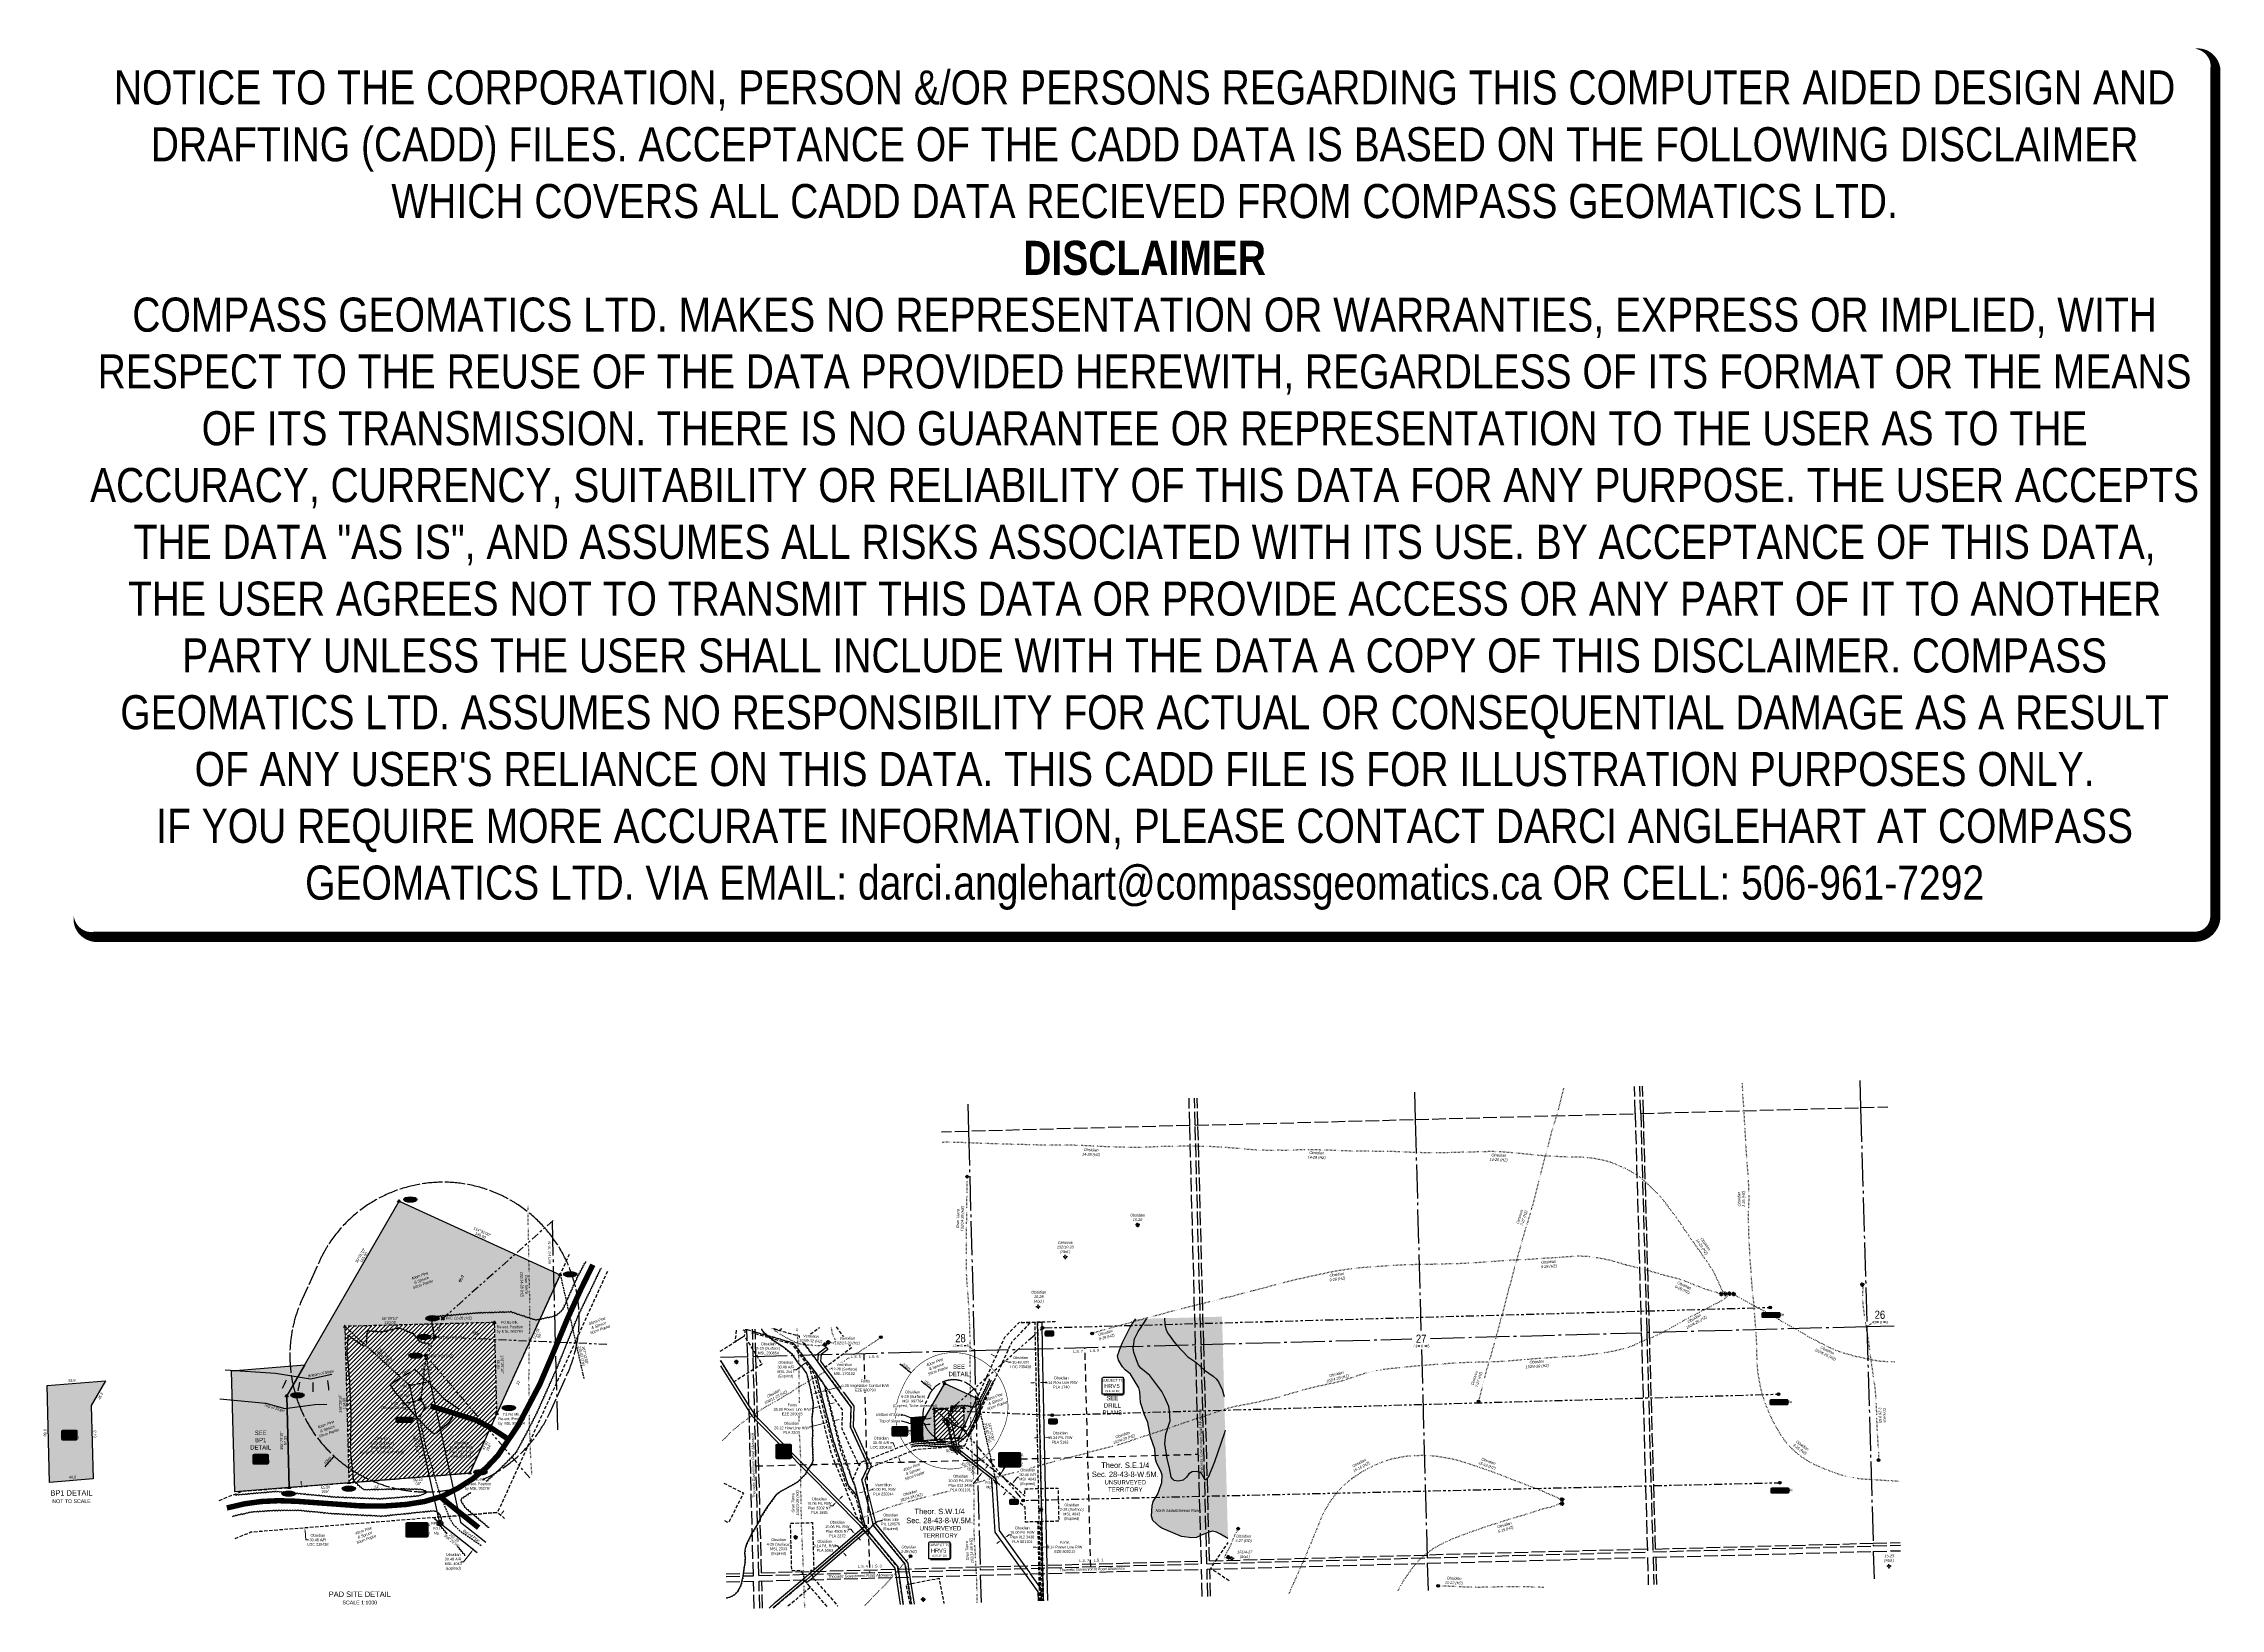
# Model space of a CAD drawing. Extents: x 621399 to 636927, y 5840575 to 5849274.
# Drawn here: x 624782 to 632771, y 5843533 to 5849274 of the extents above; entities that cross this region are included whole.
import ezdxf
from ezdxf.enums import TextEntityAlignment as Align

# ---------------------------------------------------------------- set-up
doc = ezdxf.new("R2010")
doc.units = 0
doc.header["$LTSCALE"] = 5
doc.header["$PDSIZE"] = 0.5
for name, pattern in [('0', [1, 1, 0]), ('foc-ACCESSROAD', [3.75, 2.5, -1.25]), ('foc-BUFFER', [16.75, 15, -1.75]), ('foc-DOT', [1, 0.2, -0.8]), ('foc-DRILLPATH', [14.75, 6, -1.75, 1.75, -1.75, 1.75, -1.75]), ('foc-FLOWLINE', [3.75, 2.5, -1.25]), ('foc-LSD', [8, 5, -3]), ('foc-QUARTERLINE', [33, 25, -3, 2, -3]), ('foc-TIELINE', [1.875, 1.25, -0.625]), ('foc-UNSURVEYED', [12.5, 10, -2.5]), ('foc-WHEELTRACKS', [2, 0.4, -1.6]), ('UG_PIPE', [1.875, 1.25, -0.625])]:
    doc.linetypes.add(name, pattern=pattern)
doc.layers.get('Defpoints').update_dxf_attribs({"color": 9})
for name, color, linetype in [('10', 1, 'Continuous'), ('35', 37, 'Continuous'), ('9', 3, 'Continuous'), ('AS-DRILL', 8, 'foc-DOT'), ('AS-DRILL-T', 8, 'Continuous'), ('AS-OWNER', 7, 'Continuous'), ('AS-PIPE-UG', 44, 'UG_PIPE'), ('AS-PIPE-UG-T', 44, 'Continuous'), ('AS-ROADS', 254, 'Continuous'), ('AUX-BUFFER', 7, 'foc-BUFFER'), ('C-AR', 13, 'foc-ACCESSROAD'), ('C-FLOWLINE', 13, 'foc-FLOWLINE'), ('C-RW', 13, 'Continuous'), ('C-SYMBOL', 7, 'Continuous'), ('C-WS', 13, 'foc-ACCESSROAD'), ('C-WS-S', 8, 'Continuous'), ('CG-NOTES', 7, 'Continuous'), ('CTW', 7, 'Continuous'), ('DETAIL-T', 7, 'Continuous'), ('F-EZE', 190, 'foc-FLOWLINE'), ('F-RW', 190, 'Continuous'), ('F-WS', 190, 'foc-ACCESSROAD'), ('F-WS-S', 8, 'Continuous'), ('L-BD', 7, 'Continuous'), ('L-BD1', 253, 'Continuous'), ('L-DETAIL-T', 3, 'Continuous'), ('L-MON', 1, 'Continuous'), ('L-MON-T', 1, 'Continuous'), ('L-QSEC', 8, 'foc-QUARTERLINE'), ('L-ROAD-T', 7, 'Continuous'), ('L-SECLBL', 7, 'Continuous'), ('L-SECTION-LSD', 7, 'foc-LSD'), ('L-TIE', 7, 'foc-TIELINE'), ('L-UNS-T', 3, 'Continuous'), ('L-USEC', 7, 'foc-UNSURVEYED'), ('P-ELEVATION', 7, 'Continuous'), ('P-PDRILLPATH', 12, 'foc-DRILLPATH'), ('P-PROPOSED', 10, 'Continuous'), ('P-PROPOSED-H', 21, 'Continuous'), ('P-TEMP-BLOCKS', 250, 'Continuous'), ('P-TEMP-H', 41, 'Continuous'), ('P-TEMP_BORROW PIT', 46, 'Continuous'), ('P-TXT', 4, 'Continuous'), ('T-BUSH', 110, '0'), ('T-BUSH-T', 110, 'Continuous'), ('T-SLOPE', 48, 'Continuous'), ('T-TIE', 201, 'foc-TIELINE'), ('T-WATER', 160, 'Continuous'), ('T-WATER-H', 133, 'Continuous'), ('T-WATER-P3', 160, 'foc-WHEELTRACKS'), ('T-WATER-T', 170, 'Continuous')]:
    doc.layers.add(name, color=color, linetype=linetype)
for name, color, linetype, lineweight in [('C-AR-T', 13, 'Continuous', 9), ('C-FLOWLINE-T', 13, 'Continuous', 9), ('C-RW-T', 13, 'Continuous', 9), ('C-WS-T', 13, 'Continuous', 9), ('F-EZE-T', 190, 'Continuous', 9), ('F-RW-T', 190, 'Continuous', 9), ('F-WS-T', 190, 'Continuous', 9), ('T-TEXT', 48, 'Continuous', 18), ('T-TIE-T', 201, 'Continuous', 18)]:
    doc.layers.add(name, color=color, linetype=linetype, lineweight=lineweight)
doc.layers.add('DISCLAIMER', color=7, linetype='Continuous', plot=False)
doc.layers.add('P-PROPOSED-EXISTING-H', color=7, linetype='Continuous', true_color=0xffeebd)
doc.styles.add('100L', font='ARIALN.TTF', dxfattribs={"height": 11})
doc.styles.add('175L', font='ARIALN.TTF', dxfattribs={"height": 20})
doc.styles.add('80', font='ARIALN.TTF', dxfattribs={"height": 10})
doc.styles.add('80CG', font='ARIALN.TTF', dxfattribs={"height": 10})
doc.styles.add('80L', font='ARIALN.TTF', dxfattribs={"height": 10})
doc.styles.add('80LS', font='ARIALNI.TTF', dxfattribs={"height": 10})
doc.styles.add('BOLD', font='ARIALNB.TTF')
doc.styles.add('foc-LtypeFont', font='ARIALN.TTF', dxfattribs={"height": 7.35})
doc.styles.add('HRV', font='ARIALN.TTF', dxfattribs={"height": 3})
doc.styles.add('SIMPLEX', font='ARIALN.TTF')
doc.linetypes.add('foc-TOPO-flowdirection-NOLINE', pattern='A,0,[">",foc-LtypeFont,S=0.3,R=0,X=0,Y=-0.945],-20,[">",foc-LtypeFont,S=0.3,R=0,X=0,Y=-0.945],0', length=20)
doc.dimstyles.new('CG2011', dxfattribs={"dimscale": 5, "dimtxt": 9, "dimasz": 2, "dimexe": 0.2, "dimexo": 0.0625, "dimgap": 0.5, "dimtad": 0, "dimtih": 1, "dimtoh": 1, "dimzin": 0, "dimdsep": 46, "dimtxsty": '80CG', "dimcen": 0.1, "dimse1": 1, "dimse2": 1, "dimclrd": 256, "dimclrt": 256, "dimaunit": 1, "dimadec": 4, "dimazin": 0, "dimtfac": 0.06, "dimtofl": 0, "dimtmove": 0, "dimatfit": 1, "dimfxl": 0.2, "dimtolj": 1, "dimtzin": 0, "dimlwd": -1, "dimarcsym": 0})
doc.dimstyles.new('Compass 5 000', dxfattribs={"dimscale": 5, "dimtxt": 9, "dimasz": 2, "dimexe": 0.2, "dimexo": 0.0625, "dimgap": 0.5, "dimtad": 0, "dimtih": 1, "dimtoh": 1, "dimzin": 0, "dimdsep": 46, "dimtxsty": '80CG', "dimcen": 0.1, "dimse1": 1, "dimse2": 1, "dimclrd": 256, "dimclrt": 256, "dimaunit": 1, "dimadec": 4, "dimazin": 0, "dimtfac": 0.06, "dimtofl": 0, "dimtmove": 0, "dimatfit": 1, "dimfxl": 0.2, "dimtolj": 1, "dimtzin": 0, "dimlwd": -1, "dimarcsym": 0})
pattern_1 = [(45, (213.402, 1985.571), (-7.85276336, 7.85276336), [])]

# ---------------------------------------------------------------- blocks, each defined once
blk = doc.blocks.new('L-SECLBL')
at = {"layer": '9', "color": 7}
for p, q in [((-5.1, -27.8), (-12.3, -27.8)), ((20.7, -27.8), (13.5, -27.8))]:
    blk.add_line(p, q, dxfattribs=at)
at = {"layer": '10', "color": 2, "style": 'SIMPLEX'}
blk.add_attdef('SEC', text='', height=30, dxfattribs=at).set_placement((0, 0), align=Align.MIDDLE)
at = {"layer": '10', "color": 5, "style": '80L'}
blk.add_attdef('TWP', text='', height=9.5, dxfattribs=at).set_placement((-14.4, -27.4), align=Align.MIDDLE_RIGHT)
blk.add_attdef('RGE', text='', height=9.5, dxfattribs=at).set_placement((3.6, -27.4), align=Align.MIDDLE_CENTER)
blk.add_attdef('MER', text='', height=9.5, dxfattribs=at).set_placement((23.2, -27.4), align=Align.MIDDLE_LEFT)
blk = doc.blocks.new('HRV')
blk.add_lwpolyline([(-35.1, 31.6), (37.2, 31.6), (37.2, -25.5, -0.414214), (32.2, -30.5), (-40.1, -30.5), (-40.1, 26.6, -0.414214)], format="xyb", close=True)
at = {"const_width": 5, "flags": 128}
blk.add_lwpolyline([(-35.1, -33), (32.2, -33, 0.414214), (39.7, -25.5), (39.7, 26.6)], format="xyb", dxfattribs=at)
at = {"style": '80L'}
blk.add_text('SUBJECT TO', height=9.5, dxfattribs=at).set_placement((-2, 13.1), align=Align.BOTTOM_CENTER)
blk.add_attdef('(N.W.1/4 00)', text='', height=7.12, dxfattribs=at).set_placement((-2, -24.4), align=Align.BOTTOM_CENTER)
at = {"layer": 'CTW', "color": 3, "style": 'HRV'}
blk.add_text('HRV', height=15, dxfattribs=at).set_placement((-10.9, -0.2), align=Align.MIDDLE_CENTER)
blk.add_attdef('0', text='', height=15, dxfattribs=at).set_placement((18.3, -0.2), align=Align.MIDDLE_CENTER)
blk = doc.blocks.new('*D48')
at = {"layer": 'C-AR-T', "transparency": 16777216}
for p, q in [((627900.3, 5844140.6), (627890.3, 5844140.6)), ((627904.9, 5844128.5), (627900.3, 5844140.6)), ((627922.7, 5844081.3), (627926.3, 5844072))]:
    blk.add_line(p, q, dxfattribs=at)
for points in [[(627906.4, 5844129.1), (627903.3, 5844128), (627908.4, 5844119.2)], [(627924.3, 5844081.9), (627921.2, 5844080.7), (627919.2, 5844090.7)]]:
    blk.add_solid(points, dxfattribs=at)
at = {"layer": 'Defpoints', "color": 0, "transparency": 16777216}
for p in [(627908.4, 5844119.2), (627939.6, 5844131), (627950.3, 5844102.4)]:
    blk.add_point(p, dxfattribs=at)
at = {"layer": 'C-AR-T', "transparency": 16777216, "insert": (627856, 5844140.6), "char_height": 10, "attachment_point": 5, "style": '80CG'}
blk.add_mtext('\\A1;Obsidian\\P30.48 A/R\\PLOC 230438', dxfattribs=at)
blk = doc.blocks.new('*D49')
at = {"layer": 'C-AR-T', "transparency": 16777216}
for p, q in [((627576.8, 5844432.5), (627544.2, 5844408.6)), ((627617.5, 5844462.4), (627625.5, 5844468.4)), ((627544.2, 5844408.6), (627534.2, 5844408.6))]:
    blk.add_line(p, q, dxfattribs=at)
for points in [[(627575.8, 5844433.8), (627577.8, 5844431.2), (627584.8, 5844438.4)], [(627616.5, 5844463.8), (627618.4, 5844461.1), (627609.4, 5844456.5)]]:
    blk.add_solid(points, dxfattribs=at)
at = {"layer": 'Defpoints', "color": 0, "transparency": 16777216}
for p in [(627609.4, 5844456.5), (627705.4, 5844274.6), (627730, 5844292.7)]:
    blk.add_point(p, dxfattribs=at)
at = {"layer": 'C-AR-T', "transparency": 16777216, "insert": (627506.3, 5844408.6), "char_height": 10, "attachment_point": 5, "style": '80CG'}
blk.add_mtext('\\A1;Obsidian\\P30.48 A/R\\PMSL 2547\\P(Expired)', dxfattribs=at)
blk = doc.blocks.new('*D50')
at = {"layer": 'C-AR-T', "transparency": 16777216}
for p, q in [((628342.4, 5843996.3), (628356.3, 5844013.9)), ((628356.3, 5844013.9), (628366.3, 5844013.9)), ((628311, 5843956.8), (628304.8, 5843949))]:
    blk.add_line(p, q, dxfattribs=at)
for points in [[(628309.7, 5843957.9), (628312.3, 5843955.8), (628317.2, 5843964.7)], [(628341.1, 5843997.4), (628343.7, 5843995.3), (628336.2, 5843988.5)]]:
    blk.add_solid(points, dxfattribs=at)
at = {"layer": 'Defpoints', "color": 0, "transparency": 16777216}
for p in [(628198.2, 5844098), (628179.3, 5844074.2), (628317.2, 5843964.7)]:
    blk.add_point(p, dxfattribs=at)
at = {"layer": 'C-AR-T', "transparency": 16777216, "insert": (628394.2, 5844013.9), "char_height": 10, "attachment_point": 5, "style": '80CG', "bg_fill": 3, "box_fill_scale": 1.1, "bg_fill_color": 256, "bg_fill_true_color": 13158600, "bg_fill_transparency": 0}
blk.add_mtext('\\A1;Obsidian\\P30.48 A/R\\PMSL 4043\\P(Expired)', dxfattribs=at)
blk = doc.blocks.new('*D51')
at = {"layer": 'C-FLOWLINE-T', "transparency": 16777216}
for p, q in [((628415.7, 5844360.5), (628405.7, 5844360.3)), ((628444.8, 5844361.1), (628465, 5844361.6))]:
    blk.add_line(p, q, dxfattribs=at)
for points in [[(628415.6, 5844362.2), (628415.7, 5844358.9), (628425.7, 5844360.7)], [(628444.8, 5844362.8), (628444.9, 5844359.5), (628434.8, 5844360.9)]]:
    blk.add_solid(points, dxfattribs=at)
at = {"layer": 'Defpoints', "color": 0, "transparency": 16777216}
for p in [(628434.8, 5844360.9), (628427.4, 5844277.2), (628436.6, 5844277.3)]:
    blk.add_point(p, dxfattribs=at)
at = {"layer": 'C-FLOWLINE-T', "transparency": 16777216, "insert": (628517.2, 5844361.6), "char_height": 10, "attachment_point": 5, "style": '80CG'}
blk.add_mtext('\\A1;Obsidian\\P9.14 Flow Line R/W\\PPLA 1740', dxfattribs=at)
blk = doc.blocks.new('*D52')
at = {"layer": 'C-RW-T', "transparency": 16777216}
for p, q in [((628429.1, 5844158.5), (628419.1, 5844158.3)), ((628464.3, 5844159.2), (628474.3, 5844159.4))]:
    blk.add_line(p, q, dxfattribs=at)
for points in [[(628429, 5844160.2), (628429.1, 5844156.8), (628439.1, 5844158.7)], [(628464.3, 5844160.9), (628464.3, 5844157.6), (628454.3, 5844159)]]:
    blk.add_solid(points, dxfattribs=at)
at = {"layer": 'Defpoints', "color": 0, "transparency": 16777216}
for p in [(628439.1, 5844154.4), (628454.3, 5844159), (628454.4, 5844154.7)]:
    blk.add_point(p, dxfattribs=at)
at = {"layer": 'C-RW-T', "transparency": 16777216, "insert": (628513.4, 5844159.4), "char_height": 10, "attachment_point": 5, "style": '80CG'}
blk.add_mtext('\\A1;Obsidian\\P15.24 P/L R/W\\PPLA 5182', dxfattribs=at)
blk = doc.blocks.new('*D53')
at = {"layer": 'C-FLOWLINE-T', "transparency": 16777216}
for p, q in [((627653.7, 5844213.5), (627582.6, 5844195.1)), ((627692.5, 5844223.6), (627702.2, 5844226.1))]:
    blk.add_line(p, q, dxfattribs=at)
for points in [[(627653.3, 5844215.1), (627654.1, 5844211.9), (627663.4, 5844216)], [(627692.1, 5844225.2), (627692.9, 5844222), (627682.8, 5844221.1)]]:
    blk.add_solid(points, dxfattribs=at)
at = {"layer": 'Defpoints', "color": 0, "transparency": 16777216}
for p in [(627663.4, 5844216), (627695.5, 5844172), (627676, 5844166.9)]:
    blk.add_point(p, dxfattribs=at)
at = {"layer": 'C-FLOWLINE-T', "transparency": 16777216, "insert": (627527.2, 5844195.1), "char_height": 10, "attachment_point": 5, "style": '80CG', "bg_fill": 3, "box_fill_scale": 1.1, "bg_fill_color": 256, "bg_fill_true_color": 13158600, "bg_fill_transparency": 0}
blk.add_mtext('\\A1;Obsidian\\P20.12 Flow Line R/W\\PPLA 3103', dxfattribs=at)
blk = doc.blocks.new('*D54')
at = {"layer": 'C-RW-T', "transparency": 16777216}
for p, q in [((627706.9, 5843937.5), (627714.1, 5843944.5)), ((627678.3, 5843909.5), (627668.3, 5843909.5)), ((627685.4, 5843916.5), (627678.3, 5843909.5))]:
    blk.add_line(p, q, dxfattribs=at)
for points in [[(627705.8, 5843938.7), (627708.1, 5843936.3), (627699.8, 5843930.5)], [(627684.3, 5843917.7), (627686.6, 5843915.3), (627692.6, 5843923.5)]]:
    blk.add_solid(points, dxfattribs=at)
at = {"layer": 'Defpoints', "color": 0, "transparency": 16777216}
for p in [(627621.9, 5843995.9), (627629.1, 5844002.9), (627692.6, 5843923.5)]:
    blk.add_point(p, dxfattribs=at)
at = {"layer": 'C-RW-T', "transparency": 16777216, "insert": (627629.2, 5843909.5), "char_height": 10, "attachment_point": 5, "style": '80CG'}
blk.add_mtext('\\A1;Obsidian\\P10.06 P/L R/W\\PPlan 3202 NY\\PPLA 1985', dxfattribs=at)
blk = doc.blocks.new('*D55')
at = {"layer": 'C-RW-T', "transparency": 16777216}
for p, q in [((627744.5, 5843824), (627734.5, 5843824)), ((627754, 5843812.9), (627744.5, 5843824)), ((627773.7, 5843790.2), (627780.2, 5843782.6))]:
    blk.add_line(p, q, dxfattribs=at)
for points in [[(627755.3, 5843814), (627752.8, 5843811.8), (627760.6, 5843805.4)], [(627775, 5843791.3), (627772.4, 5843789.1), (627767.2, 5843797.8)]]:
    blk.add_solid(points, dxfattribs=at)
at = {"layer": 'Defpoints', "color": 0, "transparency": 16777216}
for p in [(627727, 5843776.3), (627760.6, 5843805.4), (627733.6, 5843768.7)]:
    blk.add_point(p, dxfattribs=at)
at = {"layer": 'C-RW-T', "transparency": 16777216, "insert": (627695.4, 5843824), "char_height": 10, "attachment_point": 5, "style": '80CG'}
blk.add_mtext('\\A1;Obsidian\\P10.06 P/L R/W\\PPlan 4505 NY\\PPLA 2272', dxfattribs=at)
blk = doc.blocks.new('*D56')
at = {"layer": 'C-RW-T', "transparency": 16777216}
for p, q in [((627695.6, 5843762.3), (627685.6, 5843762.3)), ((627702.1, 5843754.8), (627695.6, 5843762.3)), ((627721.2, 5843732.7), (627727.7, 5843725.2))]:
    blk.add_line(p, q, dxfattribs=at)
for points in [[(627703.4, 5843755.9), (627700.9, 5843753.7), (627708.7, 5843747.2)], [(627722.5, 5843733.8), (627719.9, 5843731.6), (627714.7, 5843740.3)]]:
    blk.add_solid(points, dxfattribs=at)
at = {"layer": 'Defpoints', "color": 0, "transparency": 16777216}
for p in [(627697.7, 5843737.7), (627703.7, 5843730.8), (627714.7, 5843740.3)]:
    blk.add_point(p, dxfattribs=at)
at = {"layer": 'C-RW-T', "transparency": 16777216, "insert": (627649.3, 5843762.3), "char_height": 10, "attachment_point": 5, "style": '80CG'}
blk.add_mtext('\\A1;Obsidian\\P9.14 P/L R/W\\PPLA 5063', dxfattribs=at)
blk = doc.blocks.new('*D57')
at = {"layer": 'C-RW-T', "transparency": 16777216}
for p, q in [((628223.3, 5844026.3), (628196.6, 5843992.7)), ((628241.9, 5844049.8), (628248.1, 5844057.6)), ((628196.6, 5843992.7), (628186.6, 5843992.7))]:
    blk.add_line(p, q, dxfattribs=at)
for points in [[(628222, 5844027.3), (628224.6, 5844025.3), (628229.5, 5844034.1)], [(628240.6, 5844050.8), (628243.2, 5844048.7), (628235.7, 5844041.9)]]:
    blk.add_solid(points, dxfattribs=at)
at = {"layer": 'Defpoints', "color": 0, "transparency": 16777216}
for p in [(628168.1, 5844095.7), (628161.8, 5844087.8), (628229.5, 5844034.1)]:
    blk.add_point(p, dxfattribs=at)
at = {"layer": 'C-RW-T', "transparency": 16777216, "insert": (628147.5, 5843992.7), "char_height": 10, "attachment_point": 5, "style": '80CG', "bg_fill": 3, "box_fill_scale": 1.1, "bg_fill_color": 256, "bg_fill_true_color": 13158600, "bg_fill_transparency": 0}
blk.add_mtext('\\A1;Obsidian\\P10.00 P/L R/W\\PPlan 012 3436\\PPLA 001101', dxfattribs=at)
blk = doc.blocks.new('*D58')
at = {"layer": 'Defpoints', "color": 0, "transparency": 16777216}
for p in [(627630.3, 5844273.2), (627691.5, 5844173.9), (627657.5, 5844165.3)]:
    blk.add_point(p, dxfattribs=at)
at = {"layer": 'F-EZE-T', "transparency": 16777216}
for p, q in [((627620.6, 5844270.8), (627589.4, 5844262.9)), ((627673.9, 5844284.2), (627683.6, 5844286.7))]:
    blk.add_line(p, q, dxfattribs=at)
for points in [[(627620.2, 5844272.4), (627621, 5844269.2), (627630.3, 5844273.2)], [(627673.5, 5844285.9), (627674.3, 5844282.6), (627664.2, 5844281.8)]]:
    blk.add_solid(points, dxfattribs=at)
at = {"layer": 'F-EZE-T', "transparency": 16777216, "insert": (627529.9, 5844262.9), "char_height": 10, "attachment_point": 5, "style": '80CG', "bg_fill": 3, "box_fill_scale": 1.1, "bg_fill_color": 256, "bg_fill_true_color": 13158600, "bg_fill_transparency": 0}
blk.add_mtext('\\A1;Fortis\\P35.00 Power Line R/W\\PEZE 200015', dxfattribs=at)
blk = doc.blocks.new('*D59')
at = {"layer": 'Defpoints', "color": 0, "transparency": 16777216}
for p in [(627620.4, 5844358), (627626.3, 5844359.5), (627628.7, 5844325.9)]:
    blk.add_point(p, dxfattribs=at)
at = {"layer": 'F-EZE-T', "transparency": 16777216}
for p, q in [((627644.2, 5844329.9), (627723.1, 5844350.3)), ((627619.1, 5844323.4), (627609.4, 5844320.9))]:
    blk.add_line(p, q, dxfattribs=at)
for points in [[(627643.8, 5844331.5), (627644.6, 5844328.3), (627634.5, 5844327.4)], [(627618.6, 5844325), (627619.5, 5844321.8), (627628.7, 5844325.9)]]:
    blk.add_solid(points, dxfattribs=at)
at = {"layer": 'F-EZE-T', "transparency": 16777216, "insert": (627798.2, 5844350.3), "char_height": 10, "attachment_point": 5, "style": '80CG', "bg_fill": 3, "box_fill_scale": 1.1, "bg_fill_color": 256, "bg_fill_true_color": 13158600, "bg_fill_transparency": 0}
blk.add_mtext('\\A1;Fortis\\P6.00 Vegetation Control R/W\\PEZE 880293', dxfattribs=at)
blk = doc.blocks.new('*D60')
at = {"layer": 'Defpoints', "color": 0, "transparency": 16777216}
for p in [(628433.1, 5843786.2), (628442.3, 5843786.4), (628442.9, 5843757.5)]:
    blk.add_point(p, dxfattribs=at)
at = {"layer": 'F-EZE-T', "transparency": 16777216}
for p, q in [((628423.7, 5843757.1), (628413.7, 5843756.9)), ((628452.9, 5843757.7), (628473.3, 5843758.1))]:
    blk.add_line(p, q, dxfattribs=at)
for points in [[(628423.7, 5843758.8), (628423.8, 5843755.4), (628433.7, 5843757.3)], [(628452.8, 5843759.4), (628452.9, 5843756), (628442.9, 5843757.5)]]:
    blk.add_solid(points, dxfattribs=at)
at = {"layer": 'F-EZE-T', "transparency": 16777216, "insert": (628529.7, 5843758.1), "char_height": 10, "attachment_point": 5, "style": '80CG'}
blk.add_mtext('\\A1;Fortis\\P9.14 Power Line R/W\\PEZE 800213', dxfattribs=at)
blk = doc.blocks.new('*D61')
at = {"layer": 'Defpoints', "color": 0, "transparency": 16777216}
for p in [(627795.4, 5843965), (627805.1, 5843967.4), (627805.9, 5843964.3)]:
    blk.add_point(p, dxfattribs=at)
at = {"layer": 'F-RW-T', "transparency": 16777216}
for p, q in [((627786.5, 5843959.4), (627776.8, 5843957)), ((627815.6, 5843966.7), (627825.3, 5843969.2))]:
    blk.add_line(p, q, dxfattribs=at)
for points in [[(627786.1, 5843961), (627786.9, 5843957.8), (627796.2, 5843961.9)], [(627815.2, 5843968.4), (627816, 5843965.1), (627805.9, 5843964.3)]]:
    blk.add_solid(points, dxfattribs=at)
at = {"layer": 'F-RW-T', "transparency": 16777216, "insert": (627864.3, 5843969.2), "char_height": 10, "attachment_point": 5, "style": '80CG'}
blk.add_mtext('\\A1;Vermillion\\P10.00 P/L R/W\\PPLA 220244', dxfattribs=at)
blk = doc.blocks.new('*U46')
h = blk.add_hatch(color=255)
edge = h.paths.add_edge_path()
edge.add_line((-24, -28.5), (24, -28.5))
edge.add_arc((24, -22.5), 6, 270, 360)
edge.add_line((30, -22.5), (30, 21))
edge.add_arc((24, 21), 6, 0, 90)
edge.add_line((24, 27), (-24, 27))
edge.add_arc((-24, 21), 6, 90, 180)
edge.add_line((-30, 21), (-30, -22.5))
edge.add_arc((-24, -22.5), 6, 180, 270)
at = {"color": 14, "flags": 128}
blk.add_lwpolyline([(-24, -28.5, 3, 3, 0), (24, -28.5, 3, 3, 0.414214), (30, -22.5, 3, 3, 0), (30, 21, 3, 0, 0.414214), (24, 27, 0, 0, 0), (-24, 27, 0, 0, 0.414214), (-30, 21, 0, 0, 0), (-30, -22.5, 0, 3, 0.414214)], format="xyseb", close=True, dxfattribs=at)
at = {"color": 14, "style": '80'}
blk.add_attdef('ENTER_TEXT_001', (-26.8, -4.9), '', height=10, dxfattribs=at)
blk = doc.blocks.new('GAS')
h = blk.add_hatch(color=255)
h.dxf.hatch_style = 1
edge = h.paths.add_edge_path()
edge.add_arc((0, 0), 0.9, 0, 360)
for p, q in [((-0.8, 0), (-1.6, 0)), ((-0.6, 0.6), (-1.1, 1.1)), ((0, 0.8), (0, 1.6)), ((0.6, 0.6), (1.1, 1.1)), ((1.6, 0), (0.8, 0)), ((-0.6, -0.6), (-1.1, -1.1)), ((0, -0.8), (0, -1.6)), ((1.1, -1.1), (0.6, -0.6))]:
    blk.add_line(p, q)
blk.add_circle((0, 0), 0.8)
blk = doc.blocks.new('GABD')
for p, q in [((-0.8, 0), (-1.6, 0)), ((0, 0.8), (0, 1.6)), ((1.6, 0), (0.8, 0)), ((0, -0.8), (0, -1.6))]:
    blk.add_line(p, q)
blk.add_circle((0, 0), 0.8)
blk = doc.blocks.new('TRIA')
blk.add_hatch(color=255).paths.add_polyline_path([(0, 1.5), (-1.5, -0.9), (1.4, -0.9)])
blk = doc.blocks.new('TRIAA')
blk.add_blockref('TRIA', (0, 0))
blk = doc.blocks.new('TRIB')
at = {"color": 1}
blk.add_lwpolyline([(-1.1, -0.7), (0, 1.1), (1, -0.7)], close=True, dxfattribs=at)
blk = doc.blocks.new('TRIBB')
blk.add_blockref('TRIB', (0, 0))
blk = doc.blocks.new('TRICC')
for name in ['TRIAA', 'TRIBB']:
    blk.add_blockref(name, (0, 0))
blk = doc.blocks.new('plspike')
blk.add_blockref('TRICC', (0, 0))
blk = doc.blocks.new('fdia')
at = {"color": 255, "const_width": 1}
blk.add_lwpolyline([(-0.5, 0, 1), (0.5, 0, 1)], format="xyb", close=True, dxfattribs=at)
blk = doc.blocks.new('Fdiaa')
blk.add_blockref('fdia', (0, 0))
blk = doc.blocks.new('fdib')
at = {"color": 1, "const_width": 1.6}
blk.add_lwpolyline([(-0.4, 0, 1), (0.4, 0, 1)], format="xyb", close=True, dxfattribs=at)
at = {"color": 1}
blk.add_circle((0, 0), 0.8, dxfattribs=at)
blk = doc.blocks.new('Fdibb')
blk.add_blockref('fdib', (0, 0))
blk = doc.blocks.new('fdicc')
for name in ['Fdibb', 'Fdiaa']:
    blk.add_blockref(name, (0, 0))
blk = doc.blocks.new('FDI')
blk.add_blockref('fdicc', (0, 0))
blk = doc.blocks.new('*D62')
at = {"layer": 'C-AR-T', "transparency": 16777216}
for p, q in [((628268.5, 5844460.8), (628259.4, 5844465)), ((628314.4, 5844439.9), (628323.5, 5844435.8)), ((628323.5, 5844435.8), (628333.5, 5844435.8))]:
    blk.add_line(p, q, dxfattribs=at)
for points in [[(628269.2, 5844462.3), (628267.8, 5844459.3), (628277.6, 5844456.7)], [(628315.1, 5844441.4), (628313.7, 5844438.4), (628305.3, 5844444.1)]]:
    blk.add_solid(points, dxfattribs=at)
at = {"layer": 'Defpoints', "color": 0, "transparency": 16777216}
for p in [(628260.5, 5844419.1), (628305.3, 5844444.1), (628288.2, 5844406.4)]:
    blk.add_point(p, dxfattribs=at)
at = {"layer": 'C-AR-T', "transparency": 16777216, "insert": (628367.8, 5844435.8), "char_height": 10, "attachment_point": 5, "style": '80CG'}
blk.add_mtext('\\A1;Obsidian\\P30.48 A/R\\PLOC 230438', dxfattribs=at)
blk = doc.blocks.new('WC')
at = {"layer": 'L-MON'}
h = blk.add_hatch(color=255, dxfattribs=at)
h.dxf.hatch_style = 1
edge = h.paths.add_edge_path()
edge.add_arc((0, 0), 0.9, 0, 360)
at = {"layer": 'L-MON', "color": 240, "flags": 128}
for points in [[(-0.6, 0.5), (-1.2, 1.1)], [(0.5, 0.6), (1.1, 1.2)], [(-1.2, -1.2), (-0.6, -0.6)], [(1.2, -1.2), (0.6, -0.6)]]:
    blk.add_lwpolyline(points, dxfattribs=at)
at = {"layer": 'L-MON', "color": 240}
for radius in [0.8, 0.373]:
    blk.add_circle((0, 0), radius, dxfattribs=at)
blk = doc.blocks.new('STRIA')
blk.add_hatch(color=255).paths.add_polyline_path([(0, 1.5), (-1.5, -0.9), (1.4, -0.9)])
blk = doc.blocks.new('STRIAA')
blk.add_blockref('STRIA', (0, 0))
blk = doc.blocks.new('STRIB')
at = {"color": 1}
blk.add_solid([(-1.1, -0.7), (0, 1.1), (1, -0.7)], dxfattribs=at)
blk = doc.blocks.new('STRIBB')
blk.add_blockref('STRIB', (0, 0))
blk = doc.blocks.new('STRICC')
for name in ['STRIAA', 'STRIBB']:
    blk.add_blockref(name, (0, 0))
blk = doc.blocks.new('fdspike')
blk.add_blockref('STRICC', (0, 0))
blk = doc.blocks.new('*D63')
at = {"layer": 'C-AR-T', "transparency": 16777216}
for p, q in [((625728.2, 5843989.8), (625727.4, 5843999.8)), ((625742, 5843818), (625744.8, 5843784.3)), ((625744.8, 5843784.3), (625754.8, 5843784.3))]:
    blk.add_line(p, q, dxfattribs=at)
at = {"layer": 'C-AR-T', "linetype": 'Continuous', "transparency": 16777216}
for points in [[(625729.9, 5843989.9), (625726.6, 5843989.7), (625729, 5843979.8)], [(625743.7, 5843818.2), (625740.4, 5843817.9), (625741.2, 5843828)]]:
    blk.add_solid(points, dxfattribs=at)
at = {"layer": 'Defpoints', "color": 0, "linetype": 'Continuous', "transparency": 16777216}
for p in [(625732.6, 5843980.1), (625741.2, 5843828), (625744.8, 5843828.3)]:
    blk.add_point(p, dxfattribs=at)
at = {"layer": 'C-AR-T', "linetype": 'Continuous', "transparency": 16777216, "insert": (625789.1, 5843784.3), "char_height": 10, "attachment_point": 5, "style": '80CG'}
blk.add_mtext('\\A1;Obsidian\\P30.48 A/R\\PLOC 230438', dxfattribs=at)
blk = doc.blocks.new('*D64')
at = {"layer": 'C-AR-T', "transparency": 16777216}
for p, q in [((626465.8, 5843883.2), (626472, 5843891)), ((626323.5, 5843703.8), (626313.5, 5843703.8)), ((626352.9, 5843740.8), (626323.5, 5843703.8))]:
    blk.add_line(p, q, dxfattribs=at)
at = {"layer": 'C-AR-T', "linetype": 'Continuous', "transparency": 16777216}
for points in [[(626464.5, 5843884.2), (626467.1, 5843882.1), (626459.6, 5843875.3)], [(626351.6, 5843741.8), (626354.2, 5843739.7), (626359.1, 5843748.6)]]:
    blk.add_solid(points, dxfattribs=at)
at = {"layer": 'Defpoints', "color": 0, "linetype": 'Continuous', "transparency": 16777216}
for p in [(626461.3, 5843873.9), (626359.1, 5843748.6), (626360.8, 5843747.2)]:
    blk.add_point(p, dxfattribs=at)
at = {"layer": 'C-AR-T', "linetype": 'Continuous', "transparency": 16777216, "insert": (626285.6, 5843703.8), "char_height": 10, "attachment_point": 5, "style": '80CG'}
blk.add_mtext('\\A1;Obsidian\\P30.48 A/R\\PMSL 4043\\P(Expired)', dxfattribs=at)
blk = doc.blocks.new('*D65')
at = {"layer": 'C-RW-T', "transparency": 16777216}
for p, q in [((626172.3, 5844092.4), (626162.5, 5844090.3)), ((626265.1, 5844112.6), (626276.7, 5844115.2))]:
    blk.add_line(p, q, dxfattribs=at)
at = {"layer": 'C-RW-T', "linetype": 'Continuous', "transparency": 16777216}
for points in [[(626172, 5844094.1), (626172.7, 5844090.8), (626182.1, 5844094.6)], [(626264.8, 5844114.3), (626265.5, 5844111), (626255.3, 5844110.5)]]:
    blk.add_solid(points, dxfattribs=at)
at = {"layer": 'Defpoints', "color": 0, "linetype": 'Continuous', "transparency": 16777216}
for p in [(626182.1, 5844094.6), (626257.1, 5844102.6), (626183.8, 5844086.6)]:
    blk.add_point(p, dxfattribs=at)
at = {"layer": 'C-RW-T', "linetype": 'Continuous', "transparency": 16777216, "insert": (626315.8, 5844115.2), "char_height": 10, "attachment_point": 5, "style": '80CG'}
blk.add_mtext('\\A1;Obsidian\\P15.00 P/L R/W\\PPlan 012 3436\\PPLA 001101', dxfattribs=at)
blk = doc.blocks.new('plbh')
at = {"layer": 'L-MON'}
h = blk.add_hatch(color=255, dxfattribs=at)
h.dxf.hatch_style = 1
edge = h.paths.add_edge_path()
edge.add_arc((0, 0), 1.16, 0, 360)
h = blk.add_hatch(color=256, dxfattribs=at)
h.dxf.hatch_style = 1
h.paths.add_polyline_path([(-0.96, 0, 1), (0.96, 0, 1)])
h.paths.add_polyline_path([(0.91, 0, -1), (-0.91, 0, -1)], flags=16)
h.paths.add_polyline_path([(0.45, 0, -1), (-0.45, 0, -1)], flags=0)
h = blk.add_hatch(color=256, dxfattribs=at)
h.dxf.hatch_style = 1
h.paths.add_polyline_path([(-0.45, 0, 1), (0.45, 0, 1)])
h.paths.add_polyline_path([(0.4, 0, -1), (-0.4, 0, -1)], flags=16)
at = {"layer": 'L-MON', "color": 240}
for radius in [0.96, 0.91, 0.45, 0.4]:
    blk.add_circle((0, 0), radius, dxfattribs=at)
blk = doc.blocks.new('*U66')
h = blk.add_hatch(color=255)
edge = h.paths.add_edge_path()
edge.add_line((-29, -11.5), (29, -11.5))
edge.add_arc((29, -5.5), 6, 270, 360)
edge.add_line((35, -5.5), (35, 4))
edge.add_arc((29, 4), 6, 0, 90)
edge.add_line((29, 10), (-29, 10))
edge.add_arc((-29, 4), 6, 90, 180)
edge.add_line((-35, 4), (-35, -5.5))
edge.add_arc((-29, -5.5), 6, 180, 270)
at = {"color": 14, "flags": 128}
blk.add_lwpolyline([(-29, -11.5, 3, 3, 0), (29, -11.5, 3, 3, 0.414214), (35, -5.5, 3, 3, 0), (35, 4, 3, 0, 0.414214), (29, 10, 0, 0, 0), (-29, 10, 0, 0, 0.414214), (-35, 4, 0, 0, 0), (-35, -5.5, 0, 3, 0.414214)], format="xyseb", close=True, dxfattribs=at)
at = {"color": 14, "style": '80'}
blk.add_attdef('ENTER_TEXT_001', (-26.8, -4.9), '', height=10, dxfattribs=at)
blk = doc.blocks.new('*U67')
h = blk.add_hatch(color=255)
edge = h.paths.add_edge_path()
edge.add_line((-11.5, -11.5), (11.5, -11.5))
edge.add_arc((11.5, -5.5), 6, 270, 360)
edge.add_line((17.5, -5.5), (17.5, 4))
edge.add_arc((11.5, 4), 6, 0, 90)
edge.add_line((11.5, 10), (-11.5, 10))
edge.add_arc((-11.5, 4), 6, 90, 180)
edge.add_line((-17.5, 4), (-17.5, -5.5))
edge.add_arc((-11.5, -5.5), 6, 180, 270)
at = {"color": 14, "flags": 128}
blk.add_lwpolyline([(-11.5, -11.5, 3, 3, 0), (11.5, -11.5, 3, 3, 0.414214), (17.5, -5.5, 3, 3, 0), (17.5, 4, 3, 0, 0.414214), (11.5, 10, 0, 0, 0), (-11.5, 10, 0, 0, 0.414214), (-17.5, 4, 0, 0, 0), (-17.5, -5.5, 0, 3, 0.414214)], format="xyseb", close=True, dxfattribs=at)
at = {"color": 14, "style": '80'}
blk.add_attdef('ENTER_TEXT_001', (-26.8, -4.9), '', height=10, dxfattribs=at)
blk = doc.blocks.new('*D68')
at = {"layer": 'C-RW-T', "transparency": 16777216}
for p, q in [((628288.5, 5843776.7), (628280.4, 5843770.8)), ((628316.9, 5843797.1), (628325, 5843803)), ((628325, 5843803), (628335, 5843803))]:
    blk.add_line(p, q, dxfattribs=at)
for points in [[(628287.5, 5843778), (628289.5, 5843775.3), (628296.6, 5843782.5)], [(628315.9, 5843798.5), (628317.9, 5843795.8), (628308.8, 5843791.3)]]:
    blk.add_solid(points, dxfattribs=at)
at = {"layer": 'Defpoints', "color": 0, "transparency": 16777216}
for p in [(628296.6, 5843782.5), (628303.3, 5843773.3), (628315.4, 5843782.1)]:
    blk.add_point(p, dxfattribs=at)
at = {"layer": 'C-RW-T', "transparency": 16777216, "insert": (628374.1, 5843803), "char_height": 10, "attachment_point": 5, "style": '80CG'}
blk.add_mtext('\\A1;Obsidian\\P15.00 P/L R/W\\PPlan 012 3436\\PPLA 001101', dxfattribs=at)
blk = doc.blocks.new('BH-Existing')
at = {"layer": 'AS-DRILL-T'}
h = blk.add_hatch(color=256, dxfattribs=at)
h.dxf.hatch_style = 1
edge = h.paths.add_edge_path()
edge.add_arc((0, 0), 0.5, 0, 360)
blk.add_circle((0, 0), 0.5, dxfattribs=at)
blk = doc.blocks.new('we')
at = {"layer": 'P-ELEVATION'}
h = blk.add_hatch(color=111, dxfattribs=at)
h.dxf.hatch_style = 1
edge = h.paths.add_edge_path()
edge.add_ellipse((0, 0), major_axis=(-24.4, 0), ratio=0.410256, start_angle=0, end_angle=360)
at = {"layer": 'P-ELEVATION', "color": 7, "flags": 128}
blk.add_lwpolyline([(0, 0, 12.5, 0, 0), (-12.4, -6.4, 0, 0, 0)], format="xyseb", dxfattribs=at)
at = {"layer": 'P-ELEVATION', "color": 7}
blk.add_ellipse((0, 0), major_axis=(-24.4, 0), ratio=0.410256, dxfattribs=at)
at = {"layer": 'P-ELEVATION', "style": '80'}
blk.add_attdef('ELEVATION', text='', height=10, dxfattribs=at).set_placement((0, 0), align=Align.MIDDLE_CENTER)
blk = doc.blocks.new('*U70')
h = blk.add_hatch(color=254)
edge = h.paths.add_edge_path()
edge.add_line((-36.5, -28.5), (36.5, -28.5))
edge.add_arc((36.5, -22.5), 6, 270, 360)
edge.add_line((42.5, -22.5), (42.5, 21))
edge.add_arc((36.5, 21), 6, 0, 90)
edge.add_line((36.5, 27), (-36.5, 27))
edge.add_arc((-36.5, 21), 6, 90, 180)
edge.add_line((-42.5, 21), (-42.5, -22.5))
edge.add_arc((-36.5, -22.5), 6, 180, 270)
at = {"color": 1, "flags": 128}
blk.add_lwpolyline([(-46.3, -77.4, 0, 10, 0), (0, 0, 5, 5, 0)], format="xyseb", dxfattribs=at)
blk.add_lwpolyline([(-36.5, -28.5, 3, 3, 0), (36.5, -28.5, 3, 3, 0.414214), (42.5, -22.5, 3, 3, 0), (42.5, 21, 3, 0, 0.414214), (36.5, 27, 0, 0, 0), (-36.5, 27, 0, 0, 0.414214), (-42.5, 21, 0, 0, 0), (-42.5, -22.5, 0, 3, 0.414214)], format="xyseb", close=True, dxfattribs=at)
at = {"color": 1, "style": '80'}
blk.add_attdef('ENTER_TEXT_001', (-36.3, -5), '', height=10, dxfattribs=at)
blk = doc.blocks.new('*U69')
h = blk.add_hatch(color=50)
edge = h.paths.add_edge_path()
edge.add_line((-26.5, -11.5), (26.5, -11.5))
edge.add_arc((26.5, -5.5), 6, 270, 360)
edge.add_line((32.5, -5.5), (32.5, 4))
edge.add_arc((26.5, 4), 6, 0, 90)
edge.add_line((26.5, 10), (-26.5, 10))
edge.add_arc((-26.5, 4), 6, 90, 180)
edge.add_line((-32.5, 4), (-32.5, -5.5))
edge.add_arc((-26.5, -5.5), 6, 180, 270)
at = {"color": 240, "flags": 128}
blk.add_lwpolyline([(-26.5, -11.5, 3, 3, 0), (26.5, -11.5, 3, 3, 0.414214), (32.5, -5.5, 3, 3, 0), (32.5, 4, 3, 0, 0.414214), (26.5, 10, 0, 0, 0), (-26.5, 10, 0, 0, 0.414214), (-32.5, 4, 0, 0, 0), (-32.5, -5.5, 0, 3, 0.414214)], format="xyseb", close=True, dxfattribs=at)
at = {"color": 240, "style": '80'}
blk.add_attdef('ENTER_TEXT_001', (-26.8, -4.9), '', height=10, dxfattribs=at)
blk = doc.blocks.new('*U71')
h = blk.add_hatch(color=254)
edge = h.paths.add_edge_path()
edge.add_line((-36.5, -28.5), (36.5, -28.5))
edge.add_arc((36.5, -22.5), 6, 270, 360)
edge.add_line((42.5, -22.5), (42.5, 21))
edge.add_arc((36.5, 21), 6, 0, 90)
edge.add_line((36.5, 27), (-36.5, 27))
edge.add_arc((-36.5, 21), 6, 90, 180)
edge.add_line((-42.5, 21), (-42.5, -22.5))
edge.add_arc((-36.5, -22.5), 6, 180, 270)
at = {"color": 1, "flags": 128}
blk.add_lwpolyline([(-36.5, -28.5, 3, 3, 0), (36.5, -28.5, 3, 3, 0.414214), (42.5, -22.5, 3, 3, 0), (42.5, 21, 3, 0, 0.414214), (36.5, 27, 0, 0, 0), (-36.5, 27, 0, 0, 0.414214), (-42.5, 21, 0, 0, 0), (-42.5, -22.5, 0, 3, 0.414214)], format="xyseb", close=True, dxfattribs=at)
blk.add_lwpolyline([(33.1, 4.5, 0, 10, 0), (0, 0, 5, 5, 0)], format="xyseb", dxfattribs=at)
at = {"color": 1, "style": '80'}
blk.add_attdef('ENTER_TEXT_001', (-36.3, -5), '', height=10, dxfattribs=at)
blk = doc.blocks.new('*U72')
at = {"true_color": 0xff8aff}
h = blk.add_hatch(color=211, dxfattribs=at)
edge = h.paths.add_edge_path()
edge.add_line((-24, -20), (24, -20))
edge.add_arc((24, -14), 6, 270, 360)
edge.add_line((30, -14), (30, 12.5))
edge.add_arc((24, 12.5), 6, 0, 90)
edge.add_line((24, 18.5), (-24, 18.5))
edge.add_arc((-24, 12.5), 6, 90, 180)
edge.add_line((-30, 12.5), (-30, -14))
edge.add_arc((-24, -14), 6, 180, 270)
at = {"color": 250, "flags": 128}
blk.add_lwpolyline([(-24, -20, 3, 3, 0), (24, -20, 3, 3, 0.414214), (30, -14, 3, 3, 0), (30, 12.5, 3, 0, 0.414214), (24, 18.5, 0, 0, 0), (-24, 18.5, 0, 0, 0.414214), (-30, 12.5, 0, 0, 0), (-30, -14, 0, 3, 0.414214)], format="xyseb", close=True, dxfattribs=at)
at = {"flags": 128}
blk.add_lwpolyline([(20.5, 0.6, 0, 7.5, 0), (0, 0, 0, 0, 0)], format="xyseb", dxfattribs=at)
at = {"color": 250}
for tag, p, height, style in [('TEMP_AREA_W1_001', (-9.2, 2.2), 12, 'BOLD'), ('ENTER_TEXT_001', (-30.7, -12.6), 9, '80')]:
    blk.add_attdef(tag, p, '', height=height, dxfattribs=dict(at, style=style))
blk = doc.blocks.new('*U73')
at = {"true_color": 0xff8aff}
h = blk.add_hatch(color=211, dxfattribs=at)
edge = h.paths.add_edge_path()
edge.add_line((-24, -20), (24, -20))
edge.add_arc((24, -14), 6, 270, 360)
edge.add_line((30, -14), (30, 12.5))
edge.add_arc((24, 12.5), 6, 0, 90)
edge.add_line((24, 18.5), (-24, 18.5))
edge.add_arc((-24, 12.5), 6, 90, 180)
edge.add_line((-30, 12.5), (-30, -14))
edge.add_arc((-24, -14), 6, 180, 270)
at = {"color": 250, "flags": 128}
blk.add_lwpolyline([(-24, -20, 3, 3, 0), (24, -20, 3, 3, 0.414214), (30, -14, 3, 3, 0), (30, 12.5, 3, 0, 0.414214), (24, 18.5, 0, 0, 0), (-24, 18.5, 0, 0, 0.414214), (-30, 12.5, 0, 0, 0), (-30, -14, 0, 3, 0.414214)], format="xyseb", close=True, dxfattribs=at)
at = {"flags": 128}
blk.add_lwpolyline([(68.1, 0.8, 0, 7.5, 0), (0, 0, 0, 0, 0)], format="xyseb", dxfattribs=at)
at = {"color": 250}
for tag, p, height, style in [('TEMP_AREA_W1_001', (-9.2, 2.2), 12, 'BOLD'), ('ENTER_TEXT_001', (-30.7, -12.6), 9, '80')]:
    blk.add_attdef(tag, p, '', height=height, dxfattribs=dict(at, style=style))
blk = doc.blocks.new('Disclaimer_Legal')
at = {"layer": 'DISCLAIMER', "color": 254, "flags": 128}
blk.add_lwpolyline([(-3612.9, -1104.6, 37.5, 37.5, 0), (4096.1, -1104.6, 37.5, 37.5, 0.414214), (4171.1, -1029.6, 37.5, 37.5, 0), (4171.1, 2078.7, 37.5, 0, 0.414214), (4096.1, 2153.7, 0, 0, 0), (-3612.9, 2153.7, 0, 0, 0.414214), (-3687.9, 2078.7, 0, 0, 0), (-3687.9, -1029.6, 0, 37.5, 0.414214)], format="xyseb", close=True, dxfattribs=at)
at = {"layer": 'DISCLAIMER', "color": 254, "insert": (241.6, 533.9), "char_height": 125, "width": 7717.568, "attachment_point": 5, "style": '80'}
blk.add_mtext('NOTICE TO THE CORPORATION, PERSON &/OR PERSONS REGARDING THIS COMPUTER AIDED DESIGN AND DRAFTING (CADD) FILES. ACCEPTANCE OF THE CADD DATA IS BASED ON THE FOLLOWING DISCLAIMER WHICH COVERS ALL CADD DATA RECIEVED FROM COMPASS GEOMATICS LTD.\\P{\\fArial Narrow|b1|i0|c0|p34;DISCLAIMER}\\PCOMPASS GEOMATICS LTD. MAKES NO REPRESENTATION OR WARRANTIES, EXPRESS OR IMPLIED, WITH RESPECT TO THE REUSE OF THE DATA PROVIDED HEREWITH, REGARDLESS OF ITS FORMAT OR THE MEANS OF ITS TRANSMISSION. THERE IS NO GUARANTEE OR REPRESENTATION TO THE USER AS TO THE ACCURACY, CURRENCY, SUITABILITY OR RELIABILITY OF THIS DATA FOR ANY PURPOSE. THE USER ACCEPTS THE DATA "AS IS", AND ASSUMES ALL RISKS ASSOCIATED WITH ITS USE. BY ACCEPTANCE OF THIS DATA, THE USER AGREES NOT TO TRANSMIT THIS DATA OR PROVIDE ACCESS OR ANY PART OF IT TO ANOTHER PARTY UNLESS THE USER SHALL INCLUDE WITH THE DATA A COPY OF THIS DISCLAIMER. COMPASS GEOMATICS LTD. ASSUMES NO RESPONSIBILITY FOR ACTUAL OR CONSEQUENTIAL DAMAGE AS A RESULT OF ANY USER\'S RELIANCE ON THIS DATA. THIS CADD FILE IS FOR ILLUSTRATION PURPOSES ONLY.\\PIF YOU REQUIRE MORE ACCURATE INFORMATION, PLEASE CONTACT DARCI ANGLEHART AT COMPASS GEOMATICS LTD. VIA EMAIL: darci.anglehart@compassgeomatics.ca OR CELL: 506-961-7292', dxfattribs=at)

msp = doc.modelspace()

# ---------------------------------------------------------------- hatches: boundary and pattern name
at = {"layer": 'P-PROPOSED-EXISTING-H'}
h = msp.add_hatch(dxfattribs=at)
h.set_pattern_fill('ANSI31', color=256, scale=3.49779, style=0)
h.set_pattern_definition(pattern_1)
h.paths.add_polyline_path([(625887.856, 5844567.364), (625903.013, 5843993.759), (626346.926, 5844029.445), (626446.317, 5844247.368), (626437.478, 5844581.887)])
h = msp.add_hatch(dxfattribs=at)
h.set_pattern_fill('ANSI31', color=256, scale=3.49779, style=0)
h.set_pattern_definition(pattern_1)
h.paths.add_polyline_path([(628049.756, 5844265.701), (628052.787, 5844150.981), (628141.57, 5844158.118), (628161.448, 5844201.702), (628159.68, 5844268.606)])
at = {"layer": 'P-PROPOSED-H'}
h = msp.add_hatch(color=256, dxfattribs=at)
h.dxf.hatch_style = 1
h.paths.add_polyline_path([(626087.568, 5845026.655), (625674.961, 5844312.57), (625683.851, 5843976.141), (625903.013, 5843993.759), (625887.856, 5844567.364), (626437.478, 5844581.887), (626446.317, 5844247.368), (626678.762, 5844757.021)])
h = msp.add_hatch(color=256, dxfattribs=at)
h.dxf.hatch_style = 1
h.paths.add_polyline_path([(628207.937, 5844303.633), (628089.698, 5844357.56), (628007.177, 5844214.743), (628008.955, 5844147.457), (628052.787, 5844150.981), (628049.756, 5844265.701), (628159.68, 5844268.606), (628161.448, 5844201.702)])
at = {"layer": 'P-TEMP-H'}
h = msp.add_hatch(color=256, dxfattribs=at)
h.dxf.hatch_style = 1
h.paths.add_polyline_path([(625674.852, 5844312.382), (625683.777, 5843976.202), (625484.489, 5843960.168), (625472.685, 5844404.783), (625740.702, 5844426.347)])
h = msp.add_hatch(color=256, dxfattribs=at)
h.dxf.hatch_style = 1
h.paths.add_polyline_path([(624956.749, 5844276.7), (624963.889, 5844007.756), (624804.459, 5843994.928), (624795.016, 5844350.62), (625009.429, 5844367.871)])
h = msp.add_hatch(color=256, dxfattribs=at)
h.dxf.hatch_style = 1
h.paths.add_polyline_path([(628007.155, 5844214.705), (628008.94, 5844147.469), (627969.082, 5844144.262), (627966.722, 5844233.185), (628020.325, 5844237.498)])
at = {"layer": 'T-WATER-H'}
h = msp.add_hatch(color=256, dxfattribs=at)
h.dxf.hatch_style = 1
h.paths.add_polyline_path([(629128.983, 5843788.819), (629101.184, 5843805.345), (629087.372, 5843811.973), (629071.887, 5843816.677), (629058.491, 5843813.113), (629028.662, 5843799.673), (629013.924, 5843792.731), (628996.112, 5843791.311), (628958.357, 5843797.048), (628886.6, 5843826.946), (628878.486, 5843832.56), (628853.119, 5843855.184), (628848.521, 5843870.951), (628850.42, 5843909.169), (628854.822, 5843925.316), (628870.064, 5843950.726), (628875.39, 5843962.973), (628885.82, 5843995.312), (628887.115, 5844021.255), (628882.28, 5844036.481), (628868.244, 5844063.925), (628863.408, 5844080.052), (628860.751, 5844116.532), (628844.988, 5844162.86), (628835.332, 5844214.37), (628822.675, 5844242.478), (628810.264, 5844280.659), (628808.293, 5844288.698), (628805.746, 5844326.787), (628801.332, 5844342.495), (628770.926, 5844392.641), (628752.113, 5844407.779), (628742.37, 5844418.797), (628726.714, 5844444.137), (628723.126, 5844458.855), (628735.968, 5844493.216), (628741.68, 5844508.499), (628769.581, 5844564.362), (628785.895, 5844588.969), (628791.377, 5844594.721), (629107.353, 5844603.121)])

# ---------------------------------------------------------------- linework, layer by layer
at = {"color": 240, "flags": 128}
msp.add_lwpolyline([(626163.892, 5844236.962, 0, 4.998, 0), (626137.607, 5844228.811, 0, 0, 0)], format="xyseb", dxfattribs=at)
at = {"layer": '35', "color": 3}
for centre in [(628119.493, 5844121.391), (626236.542, 5843845.812)]:
    msp.add_circle(centre, 9.997, dxfattribs=at)
at = {"layer": 'AS-DRILL', "flags": 128}
for points in [[(631016.275, 5845458.499), (631016.4, 5845449.501), (631016.629, 5845440.254), (631016.932, 5845430.508), (631017.277, 5845421.074), (631017.744, 5845411.553), (631018.431, 5845401.998), (631019.26, 5845392.437), (631020.107, 5845382.897), (631020.875, 5845373.344), (631021.994, 5845354.117), (631022.98, 5845334.967), (631024.068, 5845315.769), (631025.178, 5845296.512), (631026.426, 5845277.299), (631027.527, 5845258.372), (631027.546, 5845258.042), (631028.556, 5845238.772), (631029.716, 5845219.516), (631030.925, 5845200.252), (631032.154, 5845181.018), (631033.552, 5845161.849), (631035.287, 5845142.769), (631036.862, 5845123.694), (631038.079, 5845104.54), (631038.942, 5845085.496), (631039.683, 5845066.209), (631040.277, 5845047.128), (631040.007, 5845027.854), (631039.153, 5845008.684), (631038.362, 5844989.426), (631038.178, 5844970.304), (631038.459, 5844950.994), (631038.779, 5844931.706), (631039.299, 5844912.413), (631040.017, 5844893.216), (631040.978, 5844873.914), (631042.047, 5844854.676), (631043.001, 5844835.605), (631044.148, 5844816.449), (631045.557, 5844797.21), (631046.964, 5844778.071), (631048.264, 5844758.819), (631049.573, 5844739.587), (631051.102, 5844720.332), (631052.89, 5844701.143), (631054.895, 5844682.06), (631056.893, 5844662.887), (631058.402, 5844643.66), (631059.657, 5844624.577), (631061.094, 5844605.439), (631062.658, 5844586.374), (631064.441, 5844567.366), (631066.008, 5844548.211), (631067.137, 5844528.974), (631067.956, 5844509.749), (631068.503, 5844490.587), (631068.902, 5844471.351), (631069.336, 5844452.266), (631070.157, 5844432.961), (631071.387, 5844413.687), (631073.532, 5844394.618), (631076.816, 5844375.59), (631080.28, 5844356.596), (631084.012, 5844337.66), (631088.976, 5844319.007), (631094.815, 5844300.948), (631101, 5844283.048), (631107.796, 5844265.485), (631115.345, 5844248.192), (631123.001, 5844231.392), (631131.428, 5844214.183), (631140.469, 5844197.561), (631149.91, 5844181.36), (631159.922, 5844165.444), (631170.63, 5844150.117), (631182.489, 5844135.471), (631195.394, 5844121.724), (631209.155, 5844108.891), (631223.816, 5844096.822), (631239.003, 5844085.647), (631255.05, 5844075.196), (631271.504, 5844066.006), (631288.449, 5844057.87), (631305.707, 5844050.393), (631323.209, 5844043.162), (631340.961, 5844036.278), (631358.694, 5844029.734), (631376.585, 5844023.634), (631394.549, 5844018.536), (631413.09, 5844014.275), (631431.455, 5844010.999), (631449.962, 5844008.757), (631468.878, 5844007.336), (631487.785, 5844006.196), (631506.433, 5844005.048), (631525.003, 5844003.828), (631543.581, 5844002.639), (631562.189, 5844001.5), (631580.836, 5844000.362), (631589.931, 5843999.771)], [(630360.76, 5845441.08), (630358.889, 5845433.467), (630356.618, 5845424.143), (630354.355, 5845414.919), (630352.079, 5845405.805), (630349.816, 5845396.58), (630347.553, 5845387.356), (630345.318, 5845378.223), (630343.004, 5845369.017), (630340.442, 5845359.765), (630337.763, 5845350.76), (630334.976, 5845341.682), (630332.128, 5845332.612), (630329.301, 5845323.553), (630326.518, 5845314.685), (630323.67, 5845305.635), (630320.983, 5845296.53), (630318.381, 5845287.297), (630315.833, 5845278.255), (630313.308, 5845269.094), (630310.803, 5845259.933), (630308.329, 5845250.753), (630305.924, 5845241.566), (630303.503, 5845232.277), (630301.137, 5845223.18), (630298.773, 5845213.983), (630296.419, 5845204.777), (630294.035, 5845195.579), (630291.601, 5845186.401), (630289.127, 5845177.231), (630286.682, 5845168.052), (630284.208, 5845158.882), (630281.683, 5845149.721), (630279.208, 5845140.551), (630276.754, 5845131.372), (630274.36, 5845122.185), (630272.006, 5845112.978), (630269.652, 5845103.781), (630267.329, 5845094.586), (630265.073, 5845085.472), (630262.792, 5845076.147), (630260.536, 5845067.033), (630258.233, 5845057.818), (630255.92, 5845048.603), (630253.586, 5845039.397), (630251.212, 5845030.2), (630248.808, 5845021.012), (630246.394, 5845011.824), (630243.997, 5845002.736), (630241.513, 5844993.566), (630238.935, 5844984.533), (630236.208, 5844975.437), (630233.441, 5844966.349), (630230.624, 5844957.27), (630227.736, 5844948.219), (630224.848, 5844939.178), (630221.997, 5844930.219), (630219.112, 5844921.068), (630216.385, 5844911.971), (630213.828, 5844902.919), (630211.323, 5844893.759), (630208.858, 5844884.589), (630206.374, 5844875.419), (630203.809, 5844866.267), (630201.294, 5844857.106), (630198.773, 5844848.155), (630196.147, 5844839.031), (630193.582, 5844829.889), (630191.098, 5844820.719), (630188.633, 5844811.56), (630186.118, 5844802.409), (630183.57, 5844793.367), (630181.014, 5844784.225), (630178.492, 5844774.974), (630176.014, 5844765.914), (630173.509, 5844756.764), (630171.055, 5844747.584), (630168.59, 5844738.415), (630166.123, 5844729.345), (630163.648, 5844720.176), (630161.275, 5844710.979), (630158.881, 5844701.781), (630156.406, 5844692.611), (630153.982, 5844683.423), (630151.568, 5844674.245), (630149.181, 5844665.157), (630146.78, 5844655.859), (630144.433, 5844646.763), (630142.039, 5844637.575), (630139.598, 5844628.296), (630137.173, 5844619.118), (630134.739, 5844609.949), (630132.264, 5844600.779), (630129.777, 5844591.709), (630127.282, 5844582.549), (630124.852, 5844573.581), (630122.395, 5844564.501), (630119.88, 5844555.34), (630117.315, 5844546.198), (630114.739, 5844537.066), (630112.153, 5844527.943), (630109.598, 5844518.801), (630107.093, 5844509.651), (630104.628, 5844500.481), (630102.114, 5844491.32), (630099.525, 5844482.287), (630096.882, 5844473.063), (630094.307, 5844463.921), (630091.746, 5844454.989), (630089.316, 5844446.74), (630086.647, 5844437.735), (630083.941, 5844428.639), (630081.257, 5844419.424), (630078.73, 5844410.373), (630076.225, 5844401.212), (630073.72, 5844392.062), (630071.194, 5844382.911), (630068.767, 5844373.842), (630066.476, 5844364.547), (630064.29, 5844355.435), (630062.027, 5844346.221), (630059.703, 5844337.025), (630057.439, 5844327.821), (630055.195, 5844318.638), (630052.988, 5844309.555), (630048.84, 5844291.947)], [(630954.036, 5844686.892), (630954.036, 5844686.902), (630954.373, 5844688.122), (630954.544, 5844688.476), (630955.265, 5844689.196), (630955.949, 5844689.404), (630956.568, 5844689.441), (630957.086, 5844689.175), (630957.363, 5844688.532), (630957.145, 5844687.346), (630956.772, 5844685.985), (630956.386, 5844684.695), (630955.934, 5844683.652), (630955.394, 5844683.267), (630954.714, 5844683.629), (630953.89, 5844684.527), (630953.026, 5844685.764), (630952.38, 5844687.087), (630951.975, 5844688.027), (630951.601, 5844688.897), (630951.036, 5844690.563), (630951.162, 5844691.456), (630951.906, 5844691.686), (630952.572, 5844691.484), (630953.056, 5844691.347), (630953.377, 5844691.296), (630953.584, 5844691.412), (630953.71, 5844691.565), (630953.779, 5844691.617), (630954.163, 5844691.837), (630954.251, 5844691.56), (630953.967, 5844690.962), (630953.9, 5844690.84), (630953.565, 5844690.281), (630953.175, 5844689.91), (630952.658, 5844689.776), (630952.098, 5844689.771), (630951.939, 5844689.747), (630951.869, 5844689.715), (630951.78, 5844689.692), (630951.76, 5844689.702), (630951.599, 5844689.727), (630951.275, 5844689.859), (630950.799, 5844690.096), (630950.789, 5844690.096), (630950.177, 5844690.509), (630949.43, 5844691.139), (630948.596, 5844692.007), (630947.596, 5844693.131), (630946.461, 5844694.411), (630945.211, 5844695.858), (630943.927, 5844697.504), (630942.695, 5844699.411), (630941.607, 5844701.532), (630940.676, 5844703.798), (630939.717, 5844706.353), (630938.662, 5844709.126), (630937.459, 5844712.185), (630936.1, 5844715.449), (630935.503, 5844716.814), (630934.579, 5844718.829), (630932.896, 5844722.235), (630931.072, 5844725.727), (630929.193, 5844729.368), (630927.297, 5844733.268), (630925.434, 5844737.43), (630923.585, 5844741.822), (630921.6, 5844746.46), (630919.408, 5844751.302), (630917.045, 5844756.211), (630914.416, 5844761.332), (630911.544, 5844766.576), (630908.448, 5844771.955), (630905.085, 5844777.576), (630901.499, 5844783.332), (630897.627, 5844789.289), (630893.612, 5844795.343), (630889.342, 5844801.621), (630884.897, 5844808.043), (630880.318, 5844814.632), (630875.727, 5844821.291), (630871.153, 5844828.05), (630866.558, 5844834.859), (630861.85, 5844841.755), (630857.083, 5844848.639), (630852.255, 5844855.571), (630847.315, 5844862.55), (630842.295, 5844869.518), (630837.183, 5844876.573), (630834.223, 5844880.644), (630831.917, 5844883.803), (630828.187, 5844888.945), (630819.149, 5844901.736), (630818.264, 5844903.012), (630813.972, 5844909.329), (630808.878, 5844916.865), (630803.75, 5844924.509), (630798.495, 5844932.421), (630793.219, 5844940.351), (630787.927, 5844948.161), (630782.434, 5844955.986), (630776.823, 5844963.758), (630771.171, 5844971.518), (630765.481, 5844979.268), (630759.792, 5844986.928), (630754.005, 5844994.544), (630748.271, 5845002.033), (630742.433, 5845009.658), (630736.586, 5845017.273), (630730.769, 5845024.899), (630724.802, 5845032.471), (630718.606, 5845039.687), (630712.092, 5845046.774), (630705.483, 5845053.729), (630698.875, 5845060.593), (630692.178, 5845067.465), (630685.453, 5845074.226), (630678.599, 5845080.974), (630671.705, 5845087.701), (630664.848, 5845094.198), (630657.622, 5845100.626), (630650.223, 5845106.779), (630642.732, 5845112.659), (630635.013, 5845118.453), (630627.151, 5845123.984), (630619.238, 5845129.202), (630611.09, 5845134.205), (630602.72, 5845138.911), (630594.22, 5845143.263), (630585.588, 5845147.292), (630576.799, 5845151.237), (630568.02, 5845155.162), (630559.224, 5845158.976), (630550.452, 5845162.641), (630541.634, 5845166.175), (630532.562, 5845169.442), (630523.473, 5845172.248), (630514.193, 5845174.729), (630504.891, 5845176.919), (630495.574, 5845178.889), (630486.262, 5845180.688), (630476.783, 5845182.384), (630467.337, 5845183.97), (630457.787, 5845185.333), (630438.607, 5845187.307), (630419.374, 5845188.279), (630400.307, 5845188.635), (630381.258, 5845188.732), (630362.081, 5845189.106), (630342.807, 5845190.087), (630323.682, 5845191.152), (630304.497, 5845192.165), (630285.503, 5845193.554), (630266.232, 5845195.196), (630247.277, 5845196.955), (630228.049, 5845198.858), (630208.822, 5845200.731), (630189.822, 5845202.68), (630170.756, 5845204.517), (630151.723, 5845206.214), (630132.519, 5845207.617), (630113.531, 5845208.396), (630094.538, 5845208.625), (630074.707, 5845208.39), (630055.584, 5845207.855), (630036.592, 5845207.293), (630017.318, 5845206.823), (629998.221, 5845206.479), (629979.037, 5845205.982), (629959.988, 5845205.328), (629940.654, 5845204.827), (629921.526, 5845204.482), (629902.291, 5845204.063), (629882.987, 5845203.943), (629863.721, 5845204.264), (629844.475, 5845204.606), (629825.236, 5845205.048), (629805.984, 5845205.629), (629786.834, 5845206.474), (629767.6, 5845207.466), (629748.432, 5845208.239), (629729.191, 5845208.761), (629710.045, 5845209.126), (629690.73, 5845209.405), (629671.568, 5845209.589), (629652.356, 5845209.772), (629633.084, 5845209.982), (629613.874, 5845210.065), (629594.671, 5845210.298), (629575.419, 5845210.869), (629556.192, 5845211.611), (629537.206, 5845212.31), (629518.091, 5845212.965), (629499.157, 5845213.615), (629480.726, 5845214.159), (629462.093, 5845214.747), (629443.403, 5845215.254), (629424.589, 5845215.507), (629405.877, 5845215.313), (629387.097, 5845214.707), (629368.431, 5845213.944), (629349.45, 5845213.362), (629330.584, 5845213.314), (629312.005, 5845213.413), (629293.07, 5845213.333), (629274.625, 5845213.276), (629255.618, 5845213.624), (629236.641, 5845214.393), (629218.013, 5845215.542), (629199.246, 5845217.036), (629180.655, 5845218.666), (629161.802, 5845220.389), (629143.052, 5845221.994), (629124.076, 5845223.444), (629105.471, 5845224.483), (629086.686, 5845225.557), (629068.036, 5845226.795), (629049.169, 5845227.537), (629030.553, 5845227.885), (629012.035, 5845228.287), (628993.191, 5845228.569), (628974.194, 5845228.557), (628955.727, 5845228.2), (628936.94, 5845227.813), (628918.265, 5845227.75), (628899.66, 5845227.699), (628880.727, 5845227.178), (628861.927, 5845226.192), (628843.138, 5845225.145), (628824.149, 5845224.483), (628805.191, 5845224.152), (628786.498, 5845224.009), (628767.484, 5845224.276), (628747.36, 5845224.894), (628729.372, 5845225.33), (628710.177, 5845225.623), (628691.178, 5845226.071), (628672.068, 5845226.937), (628652.931, 5845228.032), (628633.739, 5845228.975), (628614.478, 5845229.876), (628595.218, 5845230.728), (628576.07, 5845231.512), (628557.065, 5845232.19), (628537.79, 5845232.461), (628518.585, 5845232.403), (628499.415, 5845232.507), (628480.4, 5845232.805), (628461.082, 5845232.854), (628441.838, 5845232.726), (628422.955, 5845232.977), (628403.861, 5845233.593), (628384.849, 5845234.171), (628365.728, 5845234.676), (628346.451, 5845235.067), (628327.443, 5845235.485), (628308.21, 5845236.077), (628288.986, 5845236.709), (628269.811, 5845237.363), (628250.548, 5845237.954), (628231.295, 5845238.545), (628212.047, 5845239.337), (628192.938, 5845240.163), (628173.63, 5845240.923), (628154.372, 5845241.694), (628135.07, 5845242.284), (628115.771, 5845242.695), (628096.652, 5845242.799), (628078.131, 5845242.637)], [(628208.548, 5843554.381), (628208.525, 5843556.404), (628208.341, 5843575.606), (628208.064, 5843594.875), (628207.709, 5843614.112), (628207.25, 5843633.107), (628206.403, 5843652.381), (628205.251, 5843671.498), (628204.177, 5843690.656), (628203.204, 5843709.777), (628202.143, 5843728.866), (628201.121, 5843747.955), (628200.09, 5843766.995), (628198.913, 5843785.93), (628197.992, 5843804.993), (628197.622, 5843824), (628197.59, 5843843.126), (628197.769, 5843862.187), (628198.037, 5843881.3), (628198.054, 5843900.437), (628197.918, 5843919.711), (628197.743, 5843938.923), (628197.278, 5843958.157), (628196.456, 5843977.272), (628195.511, 5843996.454), (628194.577, 5844015.646), (628193.626, 5844034.707), (628192.631, 5844053.898), (628191.604, 5844073.188), (628190.773, 5844092.272), (628190.075, 5844111.611), (628189.023, 5844130.7), (628187.577, 5844149.918), (628186.291, 5844169.171), (628185.542, 5844188.168), (628185.09, 5844207.273), (628184.924, 5844226.535), (628185.118, 5844245.407), (628185.521, 5844264.704), (628185.584, 5844284.022), (628185.129, 5844303.227), (628184.736, 5844322.393), (628184.439, 5844341.672), (628184.144, 5844360.921), (628183.933, 5844379.962), (628183.699, 5844399.143), (628183.484, 5844418.373), (628183.328, 5844437.626), (628183.172, 5844456.889), (628183.005, 5844475.831), (628182.761, 5844494.991), (628182.572, 5844513.992), (628182.348, 5844533.183), (628181.936, 5844552.279), (628181.311, 5844571.509), (628180.627, 5844590.698), (628179.835, 5844609.794), (628178.884, 5844628.835), (628177.733, 5844647.892), (628176.472, 5844666.945), (628175.056, 5844686.204), (628173.372, 5844705.357), (628171.663, 5844724.729), (628170.461, 5844743.814), (628169.737, 5844763.011), (628169.37, 5844782.288), (628169.184, 5844801.56), (628169.023, 5844820.622), (628169.013, 5844840.029), (628168.959, 5844859.214), (628169.003, 5844878.482), (628169.189, 5844897.683), (628169.355, 5844916.874), (628169.701, 5844936.05), (628170.107, 5844955.237), (628170.257, 5844974.648), (628170.337, 5844994.087), (628170.568, 5845013.46), (628171.009, 5845032.848), (628171.45, 5845052.236), (628171.662, 5845071.568), (628171.702, 5845090.976), (628171.66, 5845099.808), (628171.554, 5845116.801)], [(626574.52, 5844025.035), (626570.534, 5844084.713), (626566.787, 5844179.697), (626564.527, 5844275.221), (626563.697, 5844371.532), (626564.669, 5844465.89), (626566.685, 5844562.377), (626566.998, 5844658.968), (626564.724, 5844754.992), (626562.757, 5844850.823), (626561.274, 5844947.217), (626560.313, 5845009.75)], [(630939.049, 5844686.488), (630939.059, 5844686.488), (630939.61, 5844686.453), (630940.496, 5844686.277), (630941.03, 5844685.751), (630940.967, 5844684.759), (630940.624, 5844683.749), (630939.853, 5844683.008), (630938.679, 5844682.787), (630937.56, 5844683.467), (630937.242, 5844684.139), (630937.574, 5844684.458), (630938.034, 5844684.83), (630938.515, 5844685.163), (630939, 5844685.346), (630939.607, 5844685.473), (630940.399, 5844685.784), (630940.685, 5844685.932), (630941.11, 5844686.103), (630941.438, 5844686.212), (630942.719, 5844686.567), (630943.047, 5844686.266), (630942.488, 5844685.47), (630942.023, 5844684.908), (630941.559, 5844684.325), (630941.123, 5844683.773), (630940.713, 5844683.402), (630940.389, 5844683.173), (630940.222, 5844683.059), (630940.193, 5844683.018), (630940.173, 5844683.017), (630940.104, 5844682.975), (630939.491, 5844683.099), (630938.675, 5844683.687), (630938.081, 5844684.561), (630937.458, 5844685.405), (630937.365, 5844685.522), (630937.241, 5844685.659), (630937.211, 5844685.678), (630936.905, 5844685.89), (630936.194, 5844686.281), (630935.241, 5844686.746), (630935.059, 5844686.821), (630933.59, 5844687.491), (630931.849, 5844688.265), (630929.896, 5844689.102), (630927.763, 5844689.925), (630925.473, 5844690.624), (630923.046, 5844691.209), (630920.48, 5844691.8), (630917.629, 5844692.513), (630914.544, 5844693.41), (630911.255, 5844694.452), (630907.762, 5844695.628), (630904.178, 5844696.832), (630900.485, 5844698.013), (630896.763, 5844699.134), (630895.644, 5844699.463), (630892.911, 5844700.3), (630888.904, 5844701.613), (630884.763, 5844703.062), (630880.449, 5844704.636), (630876.164, 5844706.251), (630871.95, 5844707.828), (630867.819, 5844709.318), (630863.627, 5844710.805), (630859.223, 5844712.387), (630854.473, 5844714.16), (630849.42, 5844716.054), (630844.095, 5844718.042), (630838.899, 5844720.042), (630833.506, 5844722.308), (630827.878, 5844724.777), (630822.036, 5844727.341), (630815.863, 5844729.965), (630809.393, 5844732.502), (630802.606, 5844734.9), (630795.42, 5844737.227), (630787.886, 5844739.495), (630780.125, 5844741.687), (630772.104, 5844743.832), (630764.005, 5844745.914), (630755.805, 5844748.014), (630747.556, 5844750.123), (630739.325, 5844752.272), (630731.06, 5844754.57), (630722.469, 5844757.099), (630721.611, 5844757.356), (630718.909, 5844758.164), (630701.918, 5844763.138), (630699.69, 5844763.778), (630692.714, 5844765.771), (630683.691, 5844768.379), (630674.597, 5844771.005), (630665.515, 5844773.541), (630656.375, 5844776.006), (630647.227, 5844778.4), (630638.242, 5844780.699), (630629.045, 5844783.062), (630619.817, 5844785.464), (630610.609, 5844787.857), (630601.342, 5844790.248), (630592.054, 5844792.639), (630582.745, 5844795.059), (630573.545, 5844797.542), (630564.291, 5844800.174), (630555.084, 5844802.917), (630545.867, 5844805.629), (630536.676, 5844808.143), (630527.351, 5844810.432), (630517.932, 5844812.509), (630508.477, 5844814.415), (630499.046, 5844816.192), (630489.566, 5844817.907), (630480.029, 5844819.531), (630470.466, 5844821.004), (630461.018, 5844822.27), (630451.428, 5844823.272), (630441.835, 5844823.973), (630432.33, 5844824.428), (630422.8, 5844824.651), (630413.137, 5844824.631), (630403.601, 5844824.354), (630394.012, 5844823.805), (630375.054, 5844822.384), (630355.844, 5844820.996), (630336.655, 5844819.608), (630317.441, 5844818.38), (630308.179, 5844817.941), (630289.183, 5844816.788), (630270.703, 5844815.44), (630252.03, 5844814.197), (630233.247, 5844812.92), (630214.48, 5844811.804), (630195.772, 5844811.11), (630177.124, 5844810.447), (630158.692, 5844809.511), (630139.706, 5844808.349), (630120.897, 5844806.971), (630102.133, 5844805.385), (630083.626, 5844803.916), (630064.747, 5844802.477), (630045.795, 5844801.186), (630026.896, 5844800.147), (630008.229, 5844799.063), (629989.243, 5844797.922), (629970.553, 5844797.288), (629951.706, 5844796.94), (629932.891, 5844796.483), (629914.189, 5844795.949), (629895.376, 5844795.422), (629876.727, 5844795.119), (629857.887, 5844794.882), (629838.629, 5844794.553), (629819.565, 5844794.059), (629801.563, 5844793.524), (629782.731, 5844792.996), (629763.872, 5844792.308), (629745.032, 5844791.32), (629726.576, 5844790.183), (629707.983, 5844788.911), (629689.174, 5844787.534), (629670.501, 5844786.281), (629651.546, 5844785.09), (629632.764, 5844783.813), (629613.99, 5844782.207), (629595.131, 5844780.038), (629576.508, 5844777.676), (629557.661, 5844775.097), (629538.612, 5844772.223), (629519.778, 5844769.134), (629500.831, 5844765.442), (629482.102, 5844761.406), (629463.401, 5844757.501), (629444.493, 5844753.47), (629425.848, 5844749.306), (629407.144, 5844745.111), (629388.381, 5844740.894), (629369.771, 5844736.571), (629351.211, 5844731.84), (629332.707, 5844726.919), (629313.981, 5844722.093), (629295.36, 5844717.42), (629276.651, 5844712.654), (629258.126, 5844707.763), (629239.637, 5844703.013), (629221.194, 5844698.425), (629202.677, 5844693.634), (629184.054, 5844688.651), (629165.595, 5844683.532), (629147.073, 5844678.531), (629128.469, 5844673.998), (629109.743, 5844669.492), (629091.25, 5844664.912), (629072.656, 5844660.37), (629054.003, 5844655.755), (629035.539, 5844651.206), (629016.93, 5844646.463), (628998.406, 5844641.542), (628979.773, 5844636.929), (628961.236, 5844632.498), (628942.817, 5844627.77), (628924.143, 5844622.835), (628905.959, 5844617.913), (628887.346, 5844612.93), (628868.82, 5844608.109), (628850.208, 5844603.106), (628831.715, 5844598.116), (628813.095, 5844593.043), (628794.766, 5844587.927), (628776.211, 5844582.685), (628757.74, 5844577.276), (628739.19, 5844572.204), (628720.593, 5844567.382), (628701.971, 5844562.378), (628683.411, 5844557.286), (628664.995, 5844552.098), (628649.723, 5844547.505), (628630.658, 5844541.469)], [(630969.023, 5844687.296), (630969.023, 5844687.306), (630969.146, 5844687.559), (630969.394, 5844688.016), (630971.016, 5844688.34), (630971.761, 5844688.15), (630972.639, 5844687.503), (630972.647, 5844686.463), (630971.918, 5844685.663), (630971.163, 5844685.093), (630970.295, 5844685.019), (630969.695, 5844685.363), (630969.762, 5844686.235), (630970.077, 5844686.784), (630970.287, 5844686.78), (630970.429, 5844686.744), (630970.541, 5844686.647), (630970.722, 5844686.251), (630970.801, 5844685.913), (630970.857, 5844685.675), (630970.773, 5844685.462), (630970.598, 5844685.278), (630970.487, 5844685.305), (630970.368, 5844685.632), (630970.247, 5844686.068), (630970.082, 5844686.594), (630969.764, 5844687.276), (630969.596, 5844687.582), (630969.386, 5844687.926), (630969.009, 5844688.576), (630968.485, 5844689.082), (630967.816, 5844689.414), (630967.1, 5844689.605), (630966.99, 5844689.612), (630966.912, 5844689.55), (630966.902, 5844689.53), (630966.866, 5844689.399), (630966.834, 5844689.098), (630966.736, 5844688.645), (630966.736, 5844688.635), (630966.552, 5844688.03), (630966.233, 5844687.261), (630965.719, 5844686.307), (630965.01, 5844685.147), (630964.177, 5844683.754), (630963.231, 5844682.118), (630962.109, 5844680.317), (630960.729, 5844678.429), (630959.062, 5844676.424), (630957.078, 5844674.339), (630954.834, 5844672.208), (630952.291, 5844670.069), (630949.418, 5844667.941), (630946.273, 5844665.845), (630945.093, 5844665.093), (630942.859, 5844663.702), (630939.229, 5844661.444), (630935.421, 5844659.1), (630931.333, 5844656.729), (630926.994, 5844654.392), (630922.505, 5844652.07), (630917.777, 5844649.712), (630912.85, 5844647.298), (630907.658, 5844644.707), (630902.262, 5844641.911), (630896.66, 5844638.919), (630890.863, 5844635.791), (630884.917, 5844632.58), (630878.924, 5844629.267), (630872.734, 5844625.829), (630866.365, 5844622.396), (630859.705, 5844618.966), (630852.904, 5844615.561), (630846.093, 5844612.166), (630839.045, 5844608.645), (630831.96, 5844605.043), (630824.926, 5844601.392), (630817.658, 5844597.495), (630810.354, 5844593.466), (630803.013, 5844589.327), (630795.78, 5844585.241), (630788.291, 5844581.008), (630780.753, 5844576.753), (630773.037, 5844572.423), (630765.232, 5844568.071), (630757.457, 5844563.68), (630751.358, 5844560.225), (630750.116, 5844559.531), (630738.341, 5844552.881), (630735.188, 5844551.096), (630732.695, 5844549.688), (630730.488, 5844548.438), (630722.503, 5844544.051), (630714.344, 5844539.84), (630705.948, 5844535.852), (630697.506, 5844532.103), (630688.852, 5844528.429), (630680.137, 5844524.773), (630671.441, 5844521.167), (630662.636, 5844517.539), (630653.901, 5844513.912), (630645.066, 5844510.242), (630636.224, 5844506.483), (630627.416, 5844502.584), (630618.579, 5844498.645), (630609.836, 5844494.928), (630600.826, 5844491.474), (630591.755, 5844488.408), (630582.607, 5844485.621), (630573.451, 5844483.123), (630564.097, 5844480.9), (630554.658, 5844478.905), (630545.306, 5844476.982), (630535.995, 5844475.061), (630526.67, 5844473.249), (630517.14, 5844471.642), (630498.155, 5844468.979), (630479.035, 5844466.473), (630459.911, 5844463.777), (630440.878, 5844461.053), (630421.924, 5844459.061), (630402.849, 5844457.877), (630383.63, 5844456.859), (630364.373, 5844455.729), (630345.142, 5844454.421), (630325.91, 5844453.112), (630306.766, 5844451.896), (630287.551, 5844450.708), (630268.336, 5844449.499), (630249.208, 5844448.043), (630230.066, 5844446.407), (630210.922, 5844444.801), (630191.956, 5844443.279), (630172.884, 5844441.604), (630153.854, 5844439.861), (630134.645, 5844438.453), (630115.491, 5844437.607), (630096.268, 5844437.088), (630077.134, 5844436.603), (630057.941, 5844436.105), (630038.679, 5844435.546), (630019.637, 5844434.983), (630000.457, 5844434.356), (629981.421, 5844433.573), (629962.193, 5844432.514), (629942.951, 5844431.225), (629923.739, 5844429.897), (629904.648, 5844428.562), (629885.549, 5844427.167), (629866.385, 5844425.59), (629847.191, 5844423.982), (629828.068, 5844422.356), (629809.068, 5844420.604), (629789.742, 5844418.712), (629770.565, 5844416.865), (629751.39, 5844414.948), (629732.217, 5844412.92), (629713.187, 5844410.817), (629694.255, 5844408.396), (629675.202, 5844405.301), (629656.471, 5844401.365), (629637.99, 5844396.695), (629619.838, 5844391.324), (629601.595, 5844385.251), (629583.536, 5844379.052), (629565.373, 5844372.96), (629546.948, 5844367.352), (629528.391, 5844362.54), (629509.649, 5844358.283), (629491.06, 5844354.261), (629472.224, 5844350.172), (629453.549, 5844346.007), (629434.822, 5844341.561), (629416.579, 5844336.968), (629398.396, 5844332.006), (629380.329, 5844326.847), (629362.361, 5844321.681), (629344.475, 5844316.467), (629326.571, 5844311.183), (629308.504, 5844306.034), (629290.369, 5844301.504), (629272.059, 5844297.179), (629253.958, 5844292.87), (629235.453, 5844288.75), (629217.007, 5844285.001), (629198.452, 5844281.59), (629179.967, 5844278.191), (629161.81, 5844274.51), (629143.355, 5844270.341), (629125.43, 5844265.487), (629107.404, 5844259.869), (629089.606, 5844253.987), (629072.422, 5844247.972), (629054.081, 5844241.465), (629036.491, 5844235.649), (629018.33, 5844229.888), (629000.574, 5844224.287), (628982.483, 5844218.518), (628964.778, 5844212.549), (628947.286, 5844206.425), (628929.475, 5844200.313), (628912.177, 5844194.405), (628894.319, 5844188.171), (628876.388, 5844182.016), (628858.41, 5844176.129), (628840.35, 5844170.351), (628822.29, 5844164.512), (628804.448, 5844158.789), (628786.452, 5844152.842), (628768.477, 5844146.475), (628750.836, 5844140.318), (628733.146, 5844134.879), (628714.794, 5844129.893), (628696.381, 5844124.925), (628677.81, 5844119.902), (628659.231, 5844115.17), (628640.647, 5844110.608), (628622.429, 5844105.825), (628603.792, 5844100.661), (628585.284, 5844095.51), (628566.778, 5844090.66), (628548.024, 5844086.073), (628529.33, 5844081.518), (628510.661, 5844076.793), (628492.101, 5844071.721), (628473.773, 5844066.575), (628455.405, 5844061.428), (628437, 5844056.151), (628418.431, 5844050.668), (628400.095, 5844045.102), (628381.713, 5844039.725), (628363.087, 5844034.881), (628344.441, 5844030.387), (628325.733, 5844025.982), (628307.008, 5844021.445), (628288.423, 5844016.563), (628269.942, 5844011.513), (628251.544, 5844006.365), (628233.269, 5844001.121), (628214.773, 5843995.911), (628196.506, 5843990.727), (628177.984, 5843985.366), (628159.663, 5843979.96), (628141.219, 5843974.271), (628122.86, 5843968.444), (628104.539, 5843962.648), (628086.07, 5843957.529), (628067.333, 5843953.102), (628048.806, 5843948.642), (628030.158, 5843943.887), (628011.511, 5843939.073), (627993.177, 5843934.127), (627974.76, 5843928.949), (627956.16, 5843923.886), (627937.619, 5843918.835), (627919.199, 5843913.376), (627900.808, 5843907.609), (627882.471, 5843901.673), (627864.274, 5843895.41), (627846.415, 5843888.806), (627828.608, 5843881.794), (627810.937, 5843874.515), (627808.257, 5843873.393), (627784.279, 5843863.343)], [(630984.251, 5844686.26), (630983.949, 5844686.361), (630983.17, 5844686.671), (630982.036, 5844686.8), (630981.261, 5844686.249), (630980.905, 5844685.719), (630980.366, 5844685.655), (630979.76, 5844685.888), (630979.855, 5844686.431), (630980.382, 5844687.316), (630980.816, 5844688.258), (630980.953, 5844688.762), (630981.004, 5844689.083), (630981.002, 5844689.523), (630981.188, 5844689.698), (630981.672, 5844689.191), (630982.041, 5844688.841), (630982.358, 5844688.589), (630982.606, 5844688.296), (630982.71, 5844688.159), (630982.764, 5844688.36), (630982.762, 5844688.81), (630982.777, 5844689.371), (630983.262, 5844689.194), (630983.965, 5844688.343), (630984.344, 5844687.643), (630984.501, 5844687.017), (630984.397, 5844686.444), (630984.009, 5844685.963), (630983.912, 5844685.86), (630983.865, 5844685.749), (630983.95, 5844685.581), (630984.237, 5844685.299), (630984.757, 5844684.943), (630985.509, 5844684.523), (630986.481, 5844684.079), (630987.664, 5844683.621), (630988.987, 5844683.136), (630990.464, 5844682.526), (630992.097, 5844681.709), (630993.976, 5844680.64), (630996.092, 5844679.346), (630998.421, 5844677.918), (631001.004, 5844676.368), (631003.728, 5844674.76), (631006.584, 5844673.097), (631009.632, 5844671.368), (631012.912, 5844669.566), (631016.485, 5844667.621), (631020.313, 5844665.554), (631024.292, 5844663.39), (631028.395, 5844661.12), (631032.48, 5844658.779), (631036.698, 5844656.312), (631041.201, 5844653.642), (631045.97, 5844650.77), (631051.115, 5844647.687), (631056.562, 5844644.553), (631062.268, 5844641.436), (631068.022, 5844638.4), (631074.098, 5844635.262), (631080.285, 5844632.118), (631086.623, 5844628.968), (631093.152, 5844625.732), (631099.806, 5844622.35), (631106.534, 5844618.78), (631113.278, 5844615.011), (631120.098, 5844611.033), (631127.051, 5844606.949), (631134.156, 5844602.769), (631135.864, 5844601.765), (631141.413, 5844598.513), (631148.701, 5844594.228), (631155.846, 5844590.059), (631157.767, 5844588.95), (631163.203, 5844585.826), (631170.721, 5844581.547), (631178.35, 5844577.251), (631185.917, 5844573.003), (631193.636, 5844568.669), (631201.446, 5844564.318), (631210.273, 5844559.374), (631227.461, 5844549.294), (631228.854, 5844548.451), (631236.512, 5844543.806), (631244.423, 5844539.057), (631252.152, 5844534.384), (631259.947, 5844529.832), (631268.071, 5844525.35), (631276.27, 5844521.019), (631284.548, 5844516.76), (631292.906, 5844512.504), (631301.516, 5844508.165), (631309.803, 5844503.927), (631326.647, 5844495.487), (631343.533, 5844487.309), (631343.594, 5844487.271), (631360.846, 5844479.643), (631378.768, 5844473.124), (631397.094, 5844467.586), (631415.182, 5844462.721), (631433.466, 5844457.992), (631451.949, 5844453.689), (631470.401, 5844449.765), (631488.834, 5844445.84), (631507.451, 5844442.48), (631526.331, 5844440.138), (631545.089, 5844438.993), (631563.901, 5844438.41), (631577.441, 5844437.859)], [(631456.693, 5844720.834), (631456.772, 5844720.516), (631456.906, 5844719.969), (631456.966, 5844719.621), (631456.828, 5844719.157), (631456.529, 5844718.769), (631456.284, 5844718.582), (631455.953, 5844718.593), (631455.659, 5844718.745), (631455.566, 5844718.843), (631455.431, 5844718.669), (631454.994, 5844718.187), (631454.205, 5844717.755), (631453.464, 5844717.425), (631453.03, 5844717.193), (631452.699, 5844717.224), (631452.623, 5844717.462), (631452.284, 5844718.154), (631451.487, 5844719.132), (631451.324, 5844719.998), (631451.806, 5844720.662), (631452.474, 5844721.11), (631453.241, 5844721.601), (631454.157, 5844722.126), (631455.133, 5844722.662), (631455.96, 5844723.145), (631456.652, 5844723.454), (631457.185, 5844723.738), (631457.442, 5844723.825), (631457.563, 5844723.798), (631457.734, 5844723.763), (631457.901, 5844723.517), (631458.098, 5844722.873), (631458.377, 5844721.83), (631458.716, 5844720.398), (631458.955, 5844718.564), (631459.087, 5844716.297), (631459.129, 5844713.617), (631459.053, 5844710.524), (631458.83, 5844706.937), (631458.469, 5844702.875), (631458.061, 5844698.363), (631457.716, 5844693.361), (631457.51, 5844688.064), (631457.443, 5844682.39), (631457.499, 5844676.609), (631457.735, 5844670.133), (631458.039, 5844663.339), (631458.495, 5844656.069), (631459.103, 5844648.383), (631459.872, 5844640.33), (631460.816, 5844632.043), (631461.877, 5844623.508), (631463.032, 5844614.827), (631464.275, 5844605.887), (631465.605, 5844597.019), (631467.056, 5844587.755), (631468.521, 5844578.362), (631469.997, 5844568.908), (631471.49, 5844559.565), (631473.036, 5844550.143), (631474.582, 5844540.692), (631476.095, 5844531.359), (631477.622, 5844521.847), (631479.13, 5844512.334), (631479.986, 5844506.605), (631482.192, 5844489.759), (631483.414, 5844479.348), (631484.079, 5844473.984), (631485.338, 5844464.455), (631486.678, 5844454.847), (631488.089, 5844445.212), (631489.519, 5844435.627), (631490.895, 5844426.161), (631492.296, 5844416.545), (631493.686, 5844406.939), (631494.967, 5844397.301), (631496.265, 5844387.802), (631497.634, 5844378.216), (631499.114, 5844368.652), (631500.511, 5844359.887), (631502, 5844349.613), (631503.149, 5844340.031), (631504.096, 5844330.543), (631504.907, 5844320.901), (631505.609, 5844311.217), (631506.301, 5844301.562), (631506.83, 5844292.003), (631507.322, 5844282.303), (631507.734, 5844272.63), (631508.075, 5844262.986), (631508.476, 5844253.323), (631508.779, 5844243.608), (631508.981, 5844233.91), (631509.264, 5844224.204), (631509.647, 5844214.501), (631510.058, 5844204.828), (631510.481, 5844195.126), (631510.933, 5844185.455), (631511.421, 5844175.905), (631511.973, 5844166.216), (631512.565, 5844156.539), (631513.198, 5844146.842), (631513.9, 5844137.157), (631514.563, 5844127.452), (631515.134, 5844117.804), (631515.636, 5844108.124), (631516.107, 5844097.743), (631516.819, 5844076.803)], [(627274.46, 5844149.079), (627279.801, 5844154.363), (627293.491, 5844167.711), (627307.218, 5844180.789), (627321.39, 5844193.66), (627335.946, 5844206.01), (627350.768, 5844217.717), (627366.241, 5844229.06), (627382.067, 5844239.872), (627398.249, 5844250.424), (627414.379, 5844261.084), (627430.532, 5844271.245), (627447.041, 5844280.814), (627463.434, 5844290.181), (627480.303, 5844299.72), (627496.635, 5844309.155), (627512.899, 5844318.908), (627529.121, 5844329.09), (627545.375, 5844339.594), (627561.498, 5844349.774), (627577.989, 5844359.603), (627594.591, 5844369.045), (627611.032, 5844378.512), (627627.238, 5844388.154), (627643.709, 5844398.023), (627660.389, 5844407.507), (627677.183, 5844416.504), (627693.99, 5844425.751), (627710.353, 5844435.127), (627726.781, 5844444.684), (627743.091, 5844454.599), (627759.395, 5844464.693), (627775.548, 5844474.494), (627791.95, 5844484.681), (627808.132, 5844495.252), (627823.796, 5844505.78), (627839.669, 5844516.714), (627855.222, 5844527.62)], [(627649.718, 5844500.126), (627649.728, 5844500.117), (627649.769, 5844500.088), (627649.82, 5844500.049), (627649.891, 5844500.001), (627649.963, 5844499.933), (627650.005, 5844499.864), (627650.067, 5844499.785), (627650.15, 5844499.678), (627650.244, 5844499.54), (627650.349, 5844499.353), (627650.444, 5844499.125), (627650.542, 5844498.828), (627650.641, 5844498.48), (627650.741, 5844498.122), (627650.88, 5844497.786), (627651.026, 5844497.56), (627651.149, 5844497.433), (627651.25, 5844497.396), (627651.319, 5844497.427), (627651.369, 5844497.439), (627651.398, 5844497.48), (627651.415, 5844497.61), (627651.389, 5844497.839), (627651.34, 5844498.168), (627651.21, 5844498.555), (627651.039, 5844498.981), (627650.837, 5844499.426), (627650.624, 5844499.89), (627650.392, 5844500.364), (627650.287, 5844500.551), (627650.066, 5844500.956), (627649.919, 5844501.212), (627649.686, 5844501.716), (627649.626, 5844502.105), (627649.647, 5844502.455), (627649.667, 5844502.826), (627649.679, 5844503.116), (627649.673, 5844503.346), (627649.669, 5844503.506), (627649.642, 5844503.405), (627649.605, 5844503.274), (627649.539, 5844503.123), (627649.444, 5844502.92), (627649.28, 5844502.726), (627649.074, 5844502.55), (627648.936, 5844502.457), (627648.867, 5844502.455), (627648.797, 5844502.423), (627648.779, 5844502.342), (627648.822, 5844502.254), (627648.893, 5844502.205), (627648.954, 5844502.187), (627648.994, 5844502.178), (627649.044, 5844502.179), (627649.113, 5844502.201), (627649.172, 5844502.263), (627649.23, 5844502.344), (627649.258, 5844502.405), (627649.277, 5844502.436), (627649.276, 5844502.466), (627649.326, 5844502.497), (627649.586, 5844502.474), (627649.738, 5844502.408), (627649.81, 5844502.349), (627649.82, 5844502.35), (627649.789, 5844502.389), (627649.676, 5844502.486), (627649.542, 5844502.633), (627649.518, 5844502.792), (627649.552, 5844503.013), (627649.615, 5844503.295), (627649.667, 5844503.576), (627649.75, 5844503.869), (627649.862, 5844504.172), (627649.938, 5844504.324), (627650.036, 5844504.396), (627650.193, 5844504.53), (627650.31, 5844504.623), (627650.478, 5844504.718), (627650.507, 5844504.729), (627650.738, 5844504.705), (627650.993, 5844504.511), (627651.188, 5844504.326), (627651.37, 5844504.251), (627651.474, 5844504.124), (627651.47, 5844503.864), (627651.456, 5844503.633), (627651.481, 5844503.444), (627651.505, 5844503.294), (627651.527, 5844503.225), (627651.598, 5844503.207), (627651.57, 5844503.126), (627651.433, 5844503.012), (627651.305, 5844502.939), (627651.226, 5844502.897), (627651.196, 5844502.896), (627651.195, 5844502.916), (627651.165, 5844502.905), (627651.116, 5844502.884), (627650.88, 5844502.738), (627650.417, 5844502.446), (627649.71, 5844501.967), (627648.804, 5844501.393), (627647.7, 5844500.774), (627646.209, 5844500.024), (627644.372, 5844499.156), (627642.304, 5844498.261), (627639.875, 5844497.447), (627637.098, 5844496.924), (627633.943, 5844496.671), (627630.416, 5844496.528), (627626.408, 5844496.383), (627621.988, 5844496.327), (627617.402, 5844496.506), (627612.718, 5844496.954), (627608.002, 5844497.52), (627603.268, 5844497.986), (627598.44, 5844498.219), (627593.336, 5844498.325), (627587.872, 5844498.392), (627582.145, 5844498.591), (627575.96, 5844499.079), (627569.585, 5844499.962), (627563.035, 5844501.37), (627556.371, 5844503.356), (627549.636, 5844505.76), (627542.933, 5844508.445), (627536.121, 5844511.447), (627529.404, 5844514.702), (627522.75, 5844518.198), (627516.062, 5844521.834), (627509.189, 5844525.645), (627502.195, 5844529.542), (627495.067, 5844533.557), (627487.954, 5844537.741), (627480.936, 5844542.148), (627473.953, 5844546.747), (627467.019, 5844551.396), (627460.063, 5844556.085), (627455.411, 5844559.238)], [(627576.436, 5843537.587), (627575.23, 5843555.258), (627574.308, 5843574.351), (627573.697, 5843593.411), (627573.102, 5843612.632), (627572.589, 5843631.785), (627572.047, 5843650.878), (627571.461, 5843670.129), (627570.755, 5843689.377), (627569.904, 5843708.441), (627568.939, 5843727.653), (627568.082, 5843746.947), (627567.277, 5843766.162), (627566.347, 5843785.204), (627565.471, 5843804.468), (627564.728, 5843823.585), (627564.197, 5843842.648), (627563.756, 5843861.723), (627563.354, 5843880.829), (627563.106, 5843899.809), (627562.854, 5843918.889), (627562.47, 5843938.075), (627561.917, 5843957.217), (627561.468, 5843976.212), (627561.316, 5843995.325), (627561.416, 5844014.384), (627561.662, 5844033.557), (627561.85, 5844052.668), (627561.557, 5844071.837), (627560.925, 5844090.927), (627560.18, 5844110.134), (627559.194, 5844129.405), (627558.047, 5844148.692), (627557.048, 5844167.682), (627556.406, 5844186.782), (627556.005, 5844205.858), (627555.854, 5844224.93), (627555.925, 5844243.929), (627555.899, 5844263.185), (627555.974, 5844282.403), (627556.049, 5844301.642), (627555.945, 5844320.826), (627555.881, 5844340.001), (627555.845, 5844359.267), (627555.679, 5844378.549), (627555.493, 5844397.781), (627555.248, 5844417.021), (627554.689, 5844436.023), (627553.816, 5844455.146), (627552.693, 5844474.283), (627551.598, 5844493.481), (627550.736, 5844512.595), (627549.734, 5844531.685), (627548.662, 5844550.794), (627548.137, 5844561.701)], [(627661.78, 5844509.013), (627661.791, 5844508.983), (627661.8, 5844509.004), (627661.833, 5844509.265), (627661.857, 5844509.495), (627661.905, 5844509.967), (627661.98, 5844510.899), (627662.649, 5844512.477), (627663.515, 5844513.4), (627663.765, 5844513.417), (627663.554, 5844513.051), (627662.966, 5844512.215), (627662.503, 5844511.563), (627662.045, 5844510.731), (627661.303, 5844510.391), (627661.214, 5844511.149), (627661.949, 5844511.699), (627662.214, 5844511.895), (627662.184, 5844511.895), (627662.174, 5844511.894), (627662.266, 5844511.837), (627662.622, 5844511.616), (627663.883, 5844510.819), (627665.712, 5844509.757), (627668.031, 5844508.667), (627670.595, 5844507.794), (627673.263, 5844507.154), (627675.973, 5844506.805), (627678.628, 5844506.655), (627681.036, 5844506.758), (627683.003, 5844507.25), (627684.425, 5844507.968), (627685.21, 5844508.538), (627685.869, 5844509.346), (627685.906, 5844509.477), (627685.981, 5844509.679), (627686.018, 5844509.8), (627686.005, 5844509.89), (627685.933, 5844509.988), (627685.841, 5844510.055), (627685.8, 5844510.074), (627685.8, 5844510.084), (627685.819, 5844510.115), (627685.849, 5844510.136), (627685.918, 5844510.158), (627686.046, 5844510.241), (627686.143, 5844510.353), (627686.406, 5844510.61), (627686.522, 5844510.774), (627686.628, 5844510.916), (627686.755, 5844511.03), (627686.893, 5844511.123), (627687.032, 5844511.157), (627687.162, 5844511.151), (627687.362, 5844511.156), (627687.036, 5844511.397), (627686.449, 5844512.042), (627686.373, 5844512.26), (627686.335, 5844512.579), (627686.399, 5844513.571), (627686.676, 5844514.069), (627687.164, 5844514.502), (627687.819, 5844514.709), (627688.097, 5844514.416), (627688.156, 5844514.058), (627688.584, 5844514.169), (627688.702, 5844514.242), (627688.739, 5844514.333), (627688.728, 5844514.383), (627688.599, 5844514.73), (627688.331, 5844515.393), (627688.036, 5844516.365), (627687.793, 5844517.599), (627687.505, 5844519.042), (627687.044, 5844520.621), (627686.44, 5844522.275), (627685.624, 5844524.035), (627684.602, 5844525.998), (627683.471, 5844528.279), (627682.291, 5844530.939), (627681.06, 5844533.998), (627679.74, 5844537.415), (627678.339, 5844541.239), (627677.019, 5844545.416), (627675.899, 5844549.988), (627674.958, 5844554.965), (627674.209, 5844560.247), (627673.814, 5844565.04)], [(630355.4, 5843931.763), (630355.245, 5843931.569), (630354.816, 5843931.147), (630354.509, 5843931.049), (630354.127, 5843931.118), (630353.636, 5843931.165), (630353.131, 5843931.342), (630352.79, 5843931.723), (630352.405, 5843932.293), (630352.072, 5843932.774), (630352.137, 5843932.966), (630352.57, 5843932.857), (630353.127, 5843932.582), (630353.593, 5843932.365), (630353.834, 5843932.361), (630353.814, 5843932.711), (630353.792, 5843933.17), (630353.803, 5843933.501), (630353.798, 5843933.681), (630353.751, 5843934.33), (630353.684, 5843934.938), (630353.591, 5843935.446), (630353.4, 5843935.831), (630353.169, 5843935.864), (630353.171, 5843935.444), (630353.348, 5843934.819), (630353.504, 5843934.193), (630353.722, 5843933.528), (630354, 5843932.876), (630354.246, 5843932.262), (630354.401, 5843931.706), (630354.464, 5843931.228), (630354.406, 5843930.786), (630354.206, 5843930.41), (630353.915, 5843930.072), (630353.535, 5843930.072), (630353.117, 5843930.361), (630352.671, 5843930.599), (630352.203, 5843930.867), (630351.705, 5843931.154), (630351.141, 5843931.318), (630350.86, 5843931.321), (630350.731, 5843931.297), (630350.571, 5843931.283), (630350.289, 5843931.366), (630349.833, 5843931.583), (630349.243, 5843931.938), (630348.509, 5843932.448), (630347.682, 5843933.086), (630346.752, 5843933.822), (630345.59, 5843934.631), (630344.136, 5843935.492), (630342.42, 5843936.446), (630340.522, 5843937.476), (630338.483, 5843938.532), (630336.283, 5843939.603), (630333.902, 5843940.72), (630331.249, 5843941.929), (630328.353, 5843943.242), (630325.205, 5843944.608), (630321.837, 5843945.988), (630318.289, 5843947.363), (630314.579, 5843948.794), (630310.706, 5843950.331), (630306.68, 5843952.014), (630302.478, 5843953.892), (630298.082, 5843955.925), (630293.381, 5843958.139), (630288.417, 5843960.467), (630283.222, 5843962.819), (630277.869, 5843965.066), (630272.127, 5843967.323), (630266.133, 5843969.613), (630259.938, 5843971.968), (630253.531, 5843974.387), (630246.872, 5843976.849), (630240.012, 5843979.396), (630233.059, 5843982.021), (630225.821, 5843984.818), (630218.511, 5843987.703), (630211.039, 5843990.653), (630203.518, 5843993.573), (630195.876, 5843996.549), (630188.091, 5843999.591), (630180.228, 5844002.611), (630172.276, 5844005.559), (630164.214, 5844008.504), (630156.12, 5844011.538), (630148.062, 5844014.683), (630139.811, 5844017.963), (630131.52, 5844021.262), (630129.568, 5844022.04), (630118.732, 5844026.251), (630111.9, 5844028.839), (630110.101, 5844029.511), (630101.524, 5844032.662), (630092.888, 5844035.732), (630084.153, 5844038.788), (630075.337, 5844041.863), (630066.471, 5844044.987), (630057.552, 5844048.159), (630048.686, 5844051.242), (630039.621, 5844054.32), (630030.517, 5844057.327), (630021.404, 5844060.284), (630012.232, 5844063.229), (630003.182, 5844066.087), (629993.952, 5844068.941), (629984.855, 5844071.688), (629975.6, 5844074.381), (629966.258, 5844076.921), (629956.972, 5844079.283), (629947.55, 5844081.451), (629938.096, 5844083.328), (629928.598, 5844085.014), (629919.072, 5844086.589), (629909.519, 5844088.084), (629899.958, 5844089.468), (629890.593, 5844090.657), (629881.214, 5844091.616), (629871.792, 5844092.304), (629862.155, 5844092.795), (629852.494, 5844093.077), (629842.837, 5844093.208), (629833.204, 5844093.199), (629823.554, 5844093.071), (629813.897, 5844092.822), (629804.236, 5844092.352), (629794.642, 5844091.645), (629785.085, 5844090.668), (629775.536, 5844089.382), (629766.044, 5844087.817), (629756.568, 5844086.042), (629747.138, 5844084.058), (629737.741, 5844081.956), (629728.337, 5844079.743), (629719.009, 5844077.292), (629709.751, 5844074.513), (629700.6, 5844071.426), (629691.509, 5844067.971), (629682.836, 5844064.257), (629674.049, 5844060.3), (629665.263, 5844056.303), (629656.519, 5844052.217), (629647.86, 5844047.974), (629639.244, 5844043.601), (629630.742, 5844039.091), (629622.454, 5844034.418), (629614.215, 5844029.435), (629606.269, 5844024.34), (629598.24, 5844018.953), (629590.325, 5844013.438), (629582.535, 5844007.768), (629574.868, 5844001.93), (629567.432, 5843996.078), (629560.056, 5843989.878), (629552.928, 5843983.355), (629546.098, 5843976.559), (629539.62, 5843969.673), (629533.201, 5843962.468), (629526.957, 5843955.088), (629520.896, 5843947.583), (629515.008, 5843939.973), (629509.276, 5843932.146), (629503.787, 5843924.196), (629498.53, 5843916.162), (629493.469, 5843907.954), (629488.601, 5843899.61), (629484.019, 5843891.394), (629479.486, 5843882.87), (629471.151, 5843865.43), (629463.726, 5843847.624), (629456.665, 5843829.659), (629449.542, 5843811.751), (629442.241, 5843793.819), (629434.953, 5843776.087), (629427.65, 5843758.215), (629420.296, 5843740.371), (629412.68, 5843722.601), (629404.996, 5843705.109), (629397.217, 5843687.444), (629389.366, 5843669.837), (629381.587, 5843652.522), (629373.812, 5843635.097), (629365.901, 5843617.499), (629358.253, 5843599.767), (629351.764, 5843584.759)], [(630354.922, 5843916.836), (630354.56, 5843916.896), (630353.644, 5843917.112), (630352.969, 5843917.284), (630352.557, 5843917.373), (630352.219, 5843917.303), (630352.231, 5843917.224), (630352.65, 5843917.245), (630353.169, 5843917.299), (630353.69, 5843917.263), (630354.234, 5843917.117), (630354.948, 5843916.987), (630355.64, 5843916.925), (630356.201, 5843916.9), (630356.892, 5843916.859), (630357.263, 5843916.829), (630357.584, 5843916.807), (630357.594, 5843916.808), (630357.784, 5843916.802), (630358.086, 5843916.37), (630358.131, 5843915.421), (630358.125, 5843914.531), (630357.891, 5843913.954), (630357.454, 5843913.452), (630356.952, 5843912.769), (630356.047, 5843912.194), (630355.01, 5843912.056), (630354.297, 5843912.157), (630353.617, 5843912.179), (630352.807, 5843912.167), (630352.043, 5843912.287), (630351.484, 5843912.612), (630351.361, 5843913.099), (630351.516, 5843913.653), (630351.592, 5843914.195), (630351.697, 5843914.739), (630351.773, 5843915.261), (630351.85, 5843915.773), (630351.898, 5843916.225), (630351.876, 5843916.654), (630351.824, 5843917.103), (630351.811, 5843917.222), (630351.728, 5843917.32), (630351.477, 5843917.364), (630350.958, 5843917.32), (630350.141, 5843917.178), (630349.056, 5843916.979), (630347.752, 5843916.734), (630346.301, 5843916.394), (630344.723, 5843915.922), (630342.94, 5843915.264), (630340.941, 5843914.46), (630338.734, 5843913.561), (630336.331, 5843912.546), (630333.729, 5843911.456), (630330.97, 5843910.271), (630328.032, 5843909.022), (630324.944, 5843907.799), (630321.566, 5843906.538), (630317.948, 5843905.3), (630314.078, 5843904.136), (630310.025, 5843903.077), (630305.86, 5843902.105), (630301.544, 5843901.149), (630297.068, 5843900.179), (630292.473, 5843899.195), (630287.441, 5843898.07), (630282.123, 5843896.797), (630276.593, 5843895.258), (630270.948, 5843893.486), (630265.138, 5843891.529), (630259.221, 5843889.49), (630253.046, 5843887.344), (630246.594, 5843885.1), (630239.992, 5843882.852), (630233.081, 5843880.576), (630225.968, 5843878.344), (630218.655, 5843876.128), (630211.181, 5843873.936), (630203.557, 5843871.741), (630195.873, 5843869.534), (630188.07, 5843867.314), (630180.069, 5843865.019), (630171.999, 5843862.662), (630163.901, 5843860.234), (630155.816, 5843857.726), (630147.553, 5843855.114), (630139.151, 5843852.437), (630130.681, 5843849.719), (630120.802, 5843846.573), (630106.477, 5843842.077), (630102.787, 5843840.918), (630097.738, 5843839.332), (630088.999, 5843836.567), (630080.241, 5843833.741), (630071.685, 5843830.901), (630062.854, 5843827.833), (630054.085, 5843824.677), (630045.188, 5843821.447), (630036.221, 5843818.265), (630027.301, 5843815.165), (630018.302, 5843812.013), (630009.492, 5843808.905), (630000.456, 5843805.662), (629991.432, 5843802.339), (629982.608, 5843799.011), (629973.775, 5843795.633), (629964.864, 5843792.183), (629955.896, 5843788.631), (629947.001, 5843784.991), (629938.109, 5843781.201), (629929.341, 5843777.265), (629920.63, 5843773.11), (629912.242, 5843768.803), (629903.93, 5843764.309), (629895.513, 5843759.591), (629887.221, 5843754.697), (629879.127, 5843749.518), (629871.202, 5843744.014), (629863.572, 5843738.317), (629856.02, 5843732.343), (629848.679, 5843726.294), (629841.457, 5843719.948), (629834.522, 5843713.32), (629827.783, 5843706.466), (629821.209, 5843699.437), (629814.851, 5843692.204), (629808.819, 5843684.74), (629802.983, 5843677.051), (629797.239, 5843669.284), (629791.616, 5843661.49), (629786.066, 5843653.599), (629780.648, 5843645.621), (629775.342, 5843637.565), (629770.118, 5843629.432), (629764.996, 5843621.222), (629760.066, 5843612.977), (629755.248, 5843604.605), (629750.572, 5843596.196), (629750.126, 5843595.353)], [(629130.915, 5843719.66), (629131.063, 5843719.374), (629131.12, 5843719.476), (629131.197, 5843719.578), (629131.322, 5843719.791), (629131.533, 5843720.097), (629131.663, 5843720.12), (629131.913, 5843720.137), (629132.087, 5843719.971), (629132.552, 5843719.784), (629132.599, 5843719.905), (629132.744, 5843719.699), (629132.788, 5843719.58), (629132.974, 5843719.735), (629132.854, 5843719.702), (629132.888, 5843719.583), (629133.008, 5843719.556), (629133.139, 5843719.909), (629133.366, 5843720.015), (629133.468, 5843719.948), (629133.589, 5843719.901), (629133.338, 5843719.935), (629133.042, 5843720.157), (629132.84, 5843719.852), (629132.357, 5843719.969), (629132.181, 5843719.804), (629131.857, 5843719.605), (629131.411, 5843719.823), (629130.935, 5843719.671), (629130.325, 5843719.635), (629129.599, 5843719.475), (629129.187, 5843719.194), (629128.612, 5843718.969), (629127.885, 5843718.85), (629127.397, 5843718.796), (629126.527, 5843718.773), (629125.681, 5843718.601), (629124.821, 5843718.608), (629124.105, 5843718.429), (629123.502, 5843718.553), (629122.644, 5843718.46), (629121.94, 5843718.231), (629121.214, 5843718.062), (629120.488, 5843717.913), (629119.653, 5843717.71), (629118.791, 5843717.748), (629118.057, 5843717.888), (629117.197, 5843717.905), (629117.106, 5843717.923), (629117.046, 5843717.921), (629117.038, 5843718.211), (629117.14, 5843718.524), (629117.4, 5843719.281), (629117.962, 5843720.717), (629118.58, 5843722.694), (629118.792, 5843723.36), (629119.669, 5843726.144), (629120.06, 5843727.235), (629120.592, 5843728.669), (629122.256, 5843732.685), (629123.826, 5843736.478), (629125.032, 5843739.261), (629126.245, 5843741.814), (629129.176, 5843747.454), (629131.741, 5843751.804), (629132.878, 5843753.824), (629134.18, 5843755.66), (629135.307, 5843757.65), (629136.358, 5843759.509), (629137.181, 5843760.911), (629138.095, 5843762.296), (629138.582, 5843763.169), (629139.789, 5843765.942), (629140.826, 5843768.711), (629142.54, 5843773.078), (629144.948, 5843779.204), (629148.843, 5843787.74), (629153.392, 5843798.745), (629156.631, 5843805.243), (629160.316, 5843812.644), (629165.739, 5843823.522), (629166.66, 5843825.367)], [(627796.503, 5843543.434), (627802.902, 5843550.386), (627816.388, 5843564.279), (627830.017, 5843578.055), (627843.476, 5843591.798), (627856.865, 5843605.578), (627870.334, 5843619.341), (627883.571, 5843633.177), (627896.497, 5843647.436), (627909.225, 5843661.999), (627921.734, 5843676.517), (627934.407, 5843690.879), (627947.18, 5843705.274), (627952.495, 5843711.323), (627964.411, 5843724.816)], [(630287.964, 5843609.655), (630280.576, 5843609.968), (630261.519, 5843610.696), (630242.346, 5843611.301), (630223.316, 5843611.751), (630204.111, 5843612.045), (630184.841, 5843612.157), (630165.675, 5843612.112), (630146.432, 5843611.956), (630127.222, 5843611.669), (630108.011, 5843611.103), (630088.758, 5843610.576), (630069.41, 5843610.236), (630050.298, 5843610.033), (630031.197, 5843610.19), (630012.186, 5843610.679), (629993.022, 5843611.305), (629974.102, 5843612.147), (629954.927, 5843613.142), (629936.046, 5843614.016), (629919.852, 5843614.673), (629899.914, 5843615.447)]]:
    msp.add_lwpolyline(points, dxfattribs=at)
at = {"layer": 'AS-PIPE-UG', "flags": 128}
for points in [[(626388.217, 5843762.912), (626317.237, 5843811.362), (626289.857, 5843836.202), (626274.122, 5843860.837), (626236.052, 5843955.997), (626221.867, 5844002.782), (626209.187, 5844050.632), (626187.082, 5844119.392), (626166.397, 5844213.967), (626163.892, 5844236.962)], [(628149.828, 5844104.811), (628135.632, 5844114.501), (628130.156, 5844119.469), (628127.009, 5844124.396), (628119.395, 5844143.428), (628116.558, 5844152.785), (628114.022, 5844162.355), (628109.601, 5844176.107), (628105.464, 5844195.022), (628104.963, 5844199.621)]]:
    msp.add_lwpolyline(points, dxfattribs=at)
at = {"layer": 'AS-ROADS', "flags": 128}
for points, const_width in [([(626798.289, 5844793.575), (626753.622, 5844702.352), (626703.877, 5844593.322), (626653.922, 5844473.147), (626603.262, 5844354.472), (626524.097, 5844204.062), (626449.592, 5844093.952), (626405.722, 5844047.387), (626356.577, 5844007.737), (626302.602, 5843973.602), (626244.117, 5843943.647), (626180.752, 5843925.092), (626113.487, 5843914.197), (626028.812, 5843908.177), (625944.202, 5843909.077), (625710.767, 5843925.822), (625644.527, 5843927.952), (625580.992, 5843924.947), (625519.132, 5843916.317), (625455.122, 5843901.347)], 19.993), ([(628260.428, 5844370.785), (628249.827, 5844347.708), (628237.944, 5844323.405), (628222.909, 5844292.699), (628212.96, 5844270.893), (628202.969, 5844246.858), (628192.837, 5844223.123), (628177.004, 5844193.041), (628162.103, 5844171.019), (628153.329, 5844161.706), (628143.5, 5844153.776), (628132.705, 5844146.949), (628121.008, 5844140.958), (628108.335, 5844137.247), (628094.882, 5844135.068), (628077.947, 5844133.864), (628061.025, 5844134.044), (628014.338, 5844137.393), (628001.09, 5844137.819), (627988.383, 5844137.218), (627976.011, 5844135.492), (627963.209, 5844132.498)], 3.999), ([(626202.737, 5844275.057), (626265.912, 5844255.752), (626369.547, 5844223.277), (626426.027, 5844194.372), (626489.158, 5844152.426)], 19.993), ([(628112.732, 5844207.24), (628125.367, 5844203.379), (628146.094, 5844196.884), (628157.39, 5844191.103), (628170.016, 5844182.714)], 3.999), ([(628119.728, 5844140.742), (628132.964, 5844130.01), (628148.009, 5844118.011)], 3.999), ([(626237.717, 5843942.567), (626303.897, 5843888.907), (626379.122, 5843828.912)], 19.993)]:
    msp.add_lwpolyline(points, dxfattribs=dict(at, const_width=const_width))
at = {"layer": 'AUX-BUFFER', "color": 251, "linetype": 'foc-BUFFER', "flags": 128}
msp.add_lwpolyline([(626394.446, 5844005.663, 0.18031026), (626640.993, 5844252.884), (626703.113, 5844389.324, 1), (625793.312, 5844803.549), (625731.192, 5844667.109, 0.63389101), (626315.471, 5843977.202)], format="xyb", dxfattribs=at)
at = {"layer": 'AUX-BUFFER', "color": 251, "linetype": 'foc-BUFFER', "const_width": 1.999, "flags": 128}
msp.add_lwpolyline([(628197.425, 5844064.715, 0.17363032), (628291.363, 5844161.383), (628303.787, 5844188.671, 0.41421356), (628204.672, 5844453.476, 0.41421356), (627939.867, 5844354.361), (627927.443, 5844327.073, 0.41421356), (628026.558, 5844062.268, 0.16434664), (628153.876, 5844049.305)], format="xyb", dxfattribs=at)
at = {"layer": 'AUX-BUFFER', "color": 251, "linetype": 'foc-BUFFER', "flags": 128}
msp.add_lwpolyline([(628212.807, 5844230.094, 1), (628030.847, 5844312.938), (628018.423, 5844285.65, 1), (628200.383, 5844202.806)], format="xyb", close=True, dxfattribs=at)
at = {"layer": 'C-AR', "flags": 128}
for points in [[(625426.911, 5843929.231), (625509.738, 5843962.199), (626346.922, 5844029.557), (626446.267, 5844247.522), (626678.537, 5844757.292), (626712.815, 5844832.521)], [(626851.431, 5844769.362), (626448.408, 5843884.882), (626231.791, 5843867.453), (625543.315, 5843812.06), (625483.133, 5843788.088)], [(627937.425, 5843547.178), (627916.875, 5843684.817), (627813.484, 5843810.078), (627801.674, 5843824.445), (627796.641, 5843835.066), (627769.326, 5843943.522), (627760.322, 5843979.274), (627758.037, 5843988.348), (627753.358, 5844006.927), (627775.128, 5844056.048), (627780.499, 5844068.17), (627799.774, 5844075.456), (627809.154, 5844079), (627974.132, 5844144.668), (628141.57, 5844158.118), (628161.438, 5844201.733), (628207.892, 5844303.687), (628309.963, 5844527.704), (628363.331, 5844583.356)], [(628371.635, 5844583.577), (628371.705, 5844580.962), (628404.129, 5844581.836), (628335.505, 5844510.275), (628161.866, 5844129.205), (628118.543, 5844125.719), (627980.848, 5844114.641), (627816.349, 5844049.116), (627803.214, 5844044.152), (627785.499, 5844004.181), (627827.623, 5843836.931), (627944.431, 5843695.073), (627947.158, 5843677.631), (627951.858, 5843647.58), (627955.942, 5843621.476), (627958.128, 5843607.5), (627967.438, 5843547.975)], [(627356.878, 5844556.62), (627356.26, 5844551.454), (627353.95, 5844532.112), (627320.76, 5844511.144), (627326.094, 5844555.803)], [(627490.419, 5844560.168), (627483.789, 5844552.427), (627470.463, 5844556.241), (627464.092, 5844558.065), (627459.605, 5844559.349)]]:
    msp.add_lwpolyline(points, dxfattribs=at)
at = {"layer": 'C-FLOWLINE', "flags": 128}
msp.add_lwpolyline([(628442.41, 5843560.594), (628441.531, 5843602.664), (628440.32, 5843660.559), (628439.69, 5843690.717), (628436.412, 5843847.519), (628433.861, 5843969.487), (628423.084, 5844484.895), (628421.047, 5844582.293), (628430.193, 5844582.539), (628432.23, 5844485.138), (628443.008, 5843969.707), (628445.557, 5843847.739), (628448.836, 5843690.96), (628449.466, 5843660.802), (628451.556, 5843560.837)], dxfattribs=at)
msp.add_lwpolyline([(627649.278, 5844350.848), (627699.707, 5844155.859), (627753.713, 5843993.509), (627758.037, 5843988.348), (627769.326, 5843943.522), (627735.823, 5843983.521), (627680.39, 5844150.154), (627617.217, 5844394.423), (627649.278, 5844350.848)], close=True, dxfattribs=at)
at = {"layer": 'C-RW'}
for points in [[(628451.556, 5843560.837), (628449.466, 5843660.802), (628448.836, 5843690.96), (628445.557, 5843847.739), (628443.008, 5843969.707), (628432.23, 5844485.138), (628430.193, 5844582.539), (628445.437, 5844582.95), (628447.474, 5844485.542), (628458.252, 5843970.074), (628460.803, 5843848.107), (628464.079, 5843691.364), (628464.71, 5843661.206), (628466.8, 5843561.242)], [(627266.786, 5844441.846), (627314.954, 5844365.48), (627371.159, 5844276.375), (627392.461, 5844242.605), (627402.488, 5844232.34), (627785.792, 5843843.69), (627801.674, 5843824.445), (627813.484, 5843810.078), (627916.875, 5843684.817), (627937.425, 5843547.178)], [(627927.298, 5843546.909), (627907.345, 5843680.566), (627791.839, 5843820.563), (627778.319, 5843836.946), (627402.875, 5844217.556), (627384.524, 5844236.34), (627371.674, 5844256.712), (627267.301, 5844422.18)], [(626373.929, 5843736.842), (626236.542, 5843845.812), (626199.044, 5844016.601), (626126.372, 5844350.532), (626199.622, 5844366.521), (626274.487, 5844022.585), (626307.357, 5843872.222), (626312.509, 5843849.355), (626404.987, 5843775.999)], [(628433.341, 5843560.353), (628432.593, 5843593.781), (628383.219, 5843662.303), (628361.891, 5843691.904), (628274.778, 5843812.806), (628262.038, 5844008.33), (628210.246, 5844049.409), (628119.493, 5844121.391), (628111.993, 5844155.549), (628097.459, 5844222.335), (628112.109, 5844225.533), (628127.082, 5844156.746), (628133.656, 5844126.673), (628134.686, 5844122.1), (628209.896, 5844062.441), (628277.003, 5844009.221), (628277.881, 5843995.765), (628289.481, 5843818.067), (628380.082, 5843692.394), (628401.421, 5843662.794), (628403.342, 5843660.132), (628437.561, 5843612.526), (628442.275, 5843605.969), (628443.244, 5843560.616)], [(627444.652, 5843534.086), (627467.157, 5843554.054), (627565.956, 5843637.333), (627574.572, 5843644.6), (627575.033, 5843644.989), (627599.129, 5843665.602), (627602.203, 5843668.47), (627606.98, 5843672.599), (627608.877, 5843674.24), (627786.145, 5843827.462), (627792.583, 5843819.661), (627618.065, 5843668.891), (627602.942, 5843655.797), (627582.202, 5843637.764), (627578.426, 5843634.694), (627473.736, 5843546.448), (627460.27, 5843534.501)]]:
    msp.add_lwpolyline(points, dxfattribs=at)
msp.add_lwpolyline([(627588.3, 5843631.073), (627582.452, 5843626.134), (627581.202, 5843627.56), (627578.426, 5843634.694), (627582.202, 5843637.764), (627602.942, 5843655.797), (627618.065, 5843668.891), (627792.583, 5843819.661), (627798.397, 5843812.593), (627632.499, 5843669.273), (627606.455, 5843646.766), (627596.482, 5843638.143), (627588.3, 5843631.073)], close=True, dxfattribs=at)
at = {"layer": 'C-WS', "flags": 128}
for points in [[(625887.856, 5844567.364), (625903.013, 5843993.759), (626346.926, 5844029.445), (626446.317, 5844247.368), (626437.478, 5844581.887)], [(628049.756, 5844265.701), (628052.787, 5844150.981), (628141.57, 5844158.118), (628161.448, 5844201.702), (628159.68, 5844268.606)], [(628334.585, 5843989.764), (628383.838, 5843944.712), (628383.181, 5843971.531), (628434.438, 5843972.789), (628443.584, 5843973.013), (628458.828, 5843973.387), (628505.137, 5843974.524), (628508.13, 5843852.567), (628461.434, 5843851.421), (628446.189, 5843851.046), (628441.614, 5843850.934), (628437.044, 5843850.822), (628432.471, 5843850.709), (628386.173, 5843849.573), (628384.877, 5843902.429), (628315.19, 5843966.173), (628277.881, 5843995.765), (628262.038, 5844008.33), (628210.246, 5844049.409), (628119.449, 5844121.426), (628114.451, 5844125.39), (628133.6, 5844126.931), (628161.866, 5844129.205), (628209.18, 5844089.117), (628334.585, 5843989.764)], [(627813.484, 5843810.078), (627805.731, 5843803.691), (627798.396, 5843812.593), (627792.577, 5843819.654), (627786.661, 5843826.838), (627794.418, 5843833.234), (627798.582, 5843836.666), (627801.084, 5843838.729), (627805.189, 5843822.577), (627814.723, 5843811.098), (627813.484, 5843810.078)]]:
    msp.add_lwpolyline(points, close=True, dxfattribs=at)
for points in [[(628493.586, 5844586.816), (628493.654, 5844584.251), (628445.437, 5844582.95), (628430.193, 5844582.539), (628421.047, 5844582.293), (628404.129, 5844581.836), (628371.705, 5844580.962), (628371.635, 5844583.577)], [(627265.878, 5844476.474), (627320.76, 5844511.144), (627353.95, 5844532.112), (627364.911, 5844514.735), (627379.749, 5844491.21), (627396.393, 5844464.822), (627400.853, 5844457.752), (627418.972, 5844429.027), (627397.685, 5844415.579), (627368.001, 5844396.826), (627315.931, 5844363.932), (627314.954, 5844365.481), (627266.786, 5844441.846)], [(627459.604, 5844559.349), (627464.092, 5844558.065), (627470.463, 5844556.241), (627502.823, 5844546.977), (627553.513, 5844532.466), (627604.51, 5844463.15), (627745.768, 5844271.168), (627743.383, 5844198.216), (627799.774, 5844075.456), (627780.499, 5844068.17), (627775.128, 5844056.048), (627712.667, 5844192.023), (627714.941, 5844261.605), (627649.278, 5844350.848), (627617.217, 5844394.423), (627567.372, 5844462.165), (627535.114, 5844506.01), (627394.257, 5844546.333), (627386.123, 5844548.662), (627363.854, 5844555.037), (627362.759, 5844555.351), (627359.361, 5844556.686)], [(627278.567, 5843992.404), (627350.873, 5843956.167), (627296.18, 5843847.033), (627282.194, 5843854.042)], [(626373.929, 5843736.842), (626236.324, 5843845.985), (626211.333, 5843865.807), (626307.075, 5843873.51), (626448.408, 5843884.882), (626474.09, 5843863.122)], [(627658.148, 5843539.758), (627596.524, 5843610.076), (627582.452, 5843626.134), (627581.202, 5843627.56), (627578.426, 5843634.694), (627577.281, 5843637.633), (627574.572, 5843644.6), (627570.718, 5843654.504), (627565.66, 5843667.501), (627564.121, 5843671.461), (627528.127, 5843670.505), (627523.542, 5843845.44), (627604.334, 5843847.586), (627608.877, 5843674.24), (627608.919, 5843672.651), (627606.98, 5843672.599), (627596.512, 5843672.321), (627598.052, 5843668.36), (627599.129, 5843665.602), (627602.942, 5843655.797), (627606.455, 5843646.766), (627607.678, 5843643.623), (627612.113, 5843638.557), (627697.777, 5843540.811)], [(629133.099, 5843633.865), (629069.619, 5843676.423), (629068.373, 5843677.258), (629065.619, 5843679.105), (629084.896, 5843707.871), (629120.057, 5843760.339), (629129.371, 5843774.238)], [(627460.27, 5843534.501), (627473.736, 5843546.448), (627578.426, 5843634.694), (627581.202, 5843627.56), (627582.452, 5843626.134), (627596.524, 5843610.076), (627508.398, 5843535.78)], [(627962.964, 5843547.856), (627948.914, 5843620.11), (627955.942, 5843621.476), (627965.776, 5843623.388), (628068.543, 5843643.37), (628086.334, 5843551.134)]]:
    msp.add_lwpolyline(points, dxfattribs=at)
at = {"layer": 'F-EZE', "flags": 128}
for points in [[(627356.878, 5844556.62), (627356.26, 5844551.454), (627343.987, 5844556.278)], [(628437.839, 5843560.473), (628436.958, 5843602.569), (628436.819, 5843609.223), (628435.748, 5843660.437), (628435.118, 5843690.596), (628431.759, 5843850.691), (628440.901, 5843850.916), (628444.26, 5843690.838), (628444.891, 5843660.68), (628446.102, 5843602.759), (628446.981, 5843560.716)]]:
    msp.add_lwpolyline(points, dxfattribs=at)
for points in [[(627796.641, 5843835.066), (627801.674, 5843824.445), (627789.37, 5843839.355), (627763.84, 5843940.723), (627730.487, 5843980.542), (627674.629, 5844148.454), (627611.695, 5844391.798), (627594.383, 5844415.326), (627560.061, 5844461.97), (627531.492, 5844500.803), (627394.422, 5844540.042), (627385.874, 5844542.489), (627386.596, 5844548.527), (627394.257, 5844546.333), (627535.114, 5844506.01), (627567.371, 5844462.164), (627590.486, 5844430.752), (627617.217, 5844394.423), (627680.39, 5844150.154), (627735.823, 5843983.521), (627769.326, 5843943.522), (627796.641, 5843835.066)], [(627796.641, 5843835.066), (627801.674, 5843824.445), (627785.792, 5843843.69), (627771.566, 5843858.119), (627673.998, 5844100.067), (627594.383, 5844415.325), (627590.486, 5844430.751), (627617.217, 5844394.422), (627646.018, 5844355.279), (627707.252, 5844110.885), (627749.619, 5844005.816), (627755.388, 5843991.51), (627760.322, 5843979.274), (627769.326, 5843943.522), (627796.641, 5843835.066)]]:
    msp.add_lwpolyline(points, close=True, dxfattribs=at)
at = {"layer": 'F-RW'}
msp.add_lwpolyline([(627967.438, 5843547.975), (627958.128, 5843607.5), (627955.942, 5843621.476), (627951.858, 5843647.58), (627947.158, 5843677.631), (627944.431, 5843695.073), (627827.623, 5843836.931), (627785.499, 5844004.181), (627803.214, 5844044.152), (627808.586, 5844056.273), (627799.774, 5844075.456), (627743.383, 5844198.217), (627745.768, 5844271.168), (627642.672, 5844411.285), (627623.633, 5844437.161), (627626.238, 5844463.726), (627626.753, 5844468.989), (627648.648, 5844486.515), (627653.934, 5844490.747), (627660.181, 5844482.943), (627655.185, 5844478.943), (627636.405, 5844463.996), (627633.957, 5844440.008), (627650.718, 5844417.218), (627655.352, 5844410.907), (627755.876, 5844274.31), (627753.455, 5844200.252), (627809.154, 5844079), (627819.559, 5844056.352), (627816.349, 5844049.118), (627796.04, 5844003.287), (627836.767, 5843841.567), (627953.859, 5843699.367), (627957.185, 5843677.897), (627961.944, 5843647.849), (627965.754, 5843623.38), (627967.967, 5843609.158), (627977.497, 5843548.243)], dxfattribs=at)
at = {"layer": 'F-WS', "flags": 128}
msp.add_lwpolyline([(627690.664, 5844565.487), (627747.416, 5844488.615), (627716.975, 5844466.134), (627642.672, 5844411.285), (627604.51, 5844463.15), (627565.655, 5844515.962), (627630.576, 5844563.891)], dxfattribs=at)
at = {"layer": 'L-QSEC'}
for p, q in [((628174.428, 5845382.981), (628177.065, 5845283.049)), ((628177.065, 5845283.049), (628198.285, 5844478.937)), ((626648.466, 5844952.896), (626668.66, 5844187.67)), ((628198.285, 5844478.937), (629010.041, 5844500.501)), ((629030.147, 5844501.036), (629803.233, 5844521.582)), ((629872.468, 5844523.422), (630645.829, 5844543.975)), ((627266.462, 5844454.182), (627366.428, 5844456.838)), ((627386.534, 5844457.372), (628198.285, 5844478.937)), ((628198.285, 5844478.937), (628219.505, 5843674.826)), ((628220.036, 5843654.72), (628222.674, 5843554.756))]:
    msp.add_line(p, q, dxfattribs=at)
at = {"layer": 'L-QSEC', "flags": 128}
for points in [[(631448.008, 5845469.972), (631450.857, 5845370.045)], [(629813.38, 5845426.534), (629816.1, 5845326.595)], [(631450.857, 5845370.045), (631473.781, 5844565.982)], [(629816.1, 5845326.595), (629837.167, 5844552.486)], [(631473.781, 5844565.982), (630665.932, 5844544.509)], [(631573.712, 5844568.638), (631473.781, 5844565.982)], [(631473.781, 5844565.982), (631496.705, 5843761.918)], [(629839.071, 5844482.536), (629859.866, 5843718.41)], [(629860.413, 5843698.307), (629863.133, 5843598.358)], [(631497.279, 5843741.816), (631500.127, 5843641.889)]]:
    msp.add_lwpolyline(points, dxfattribs=at)
at = {"layer": 'L-SECLBL', "flags": 128}
for points in [[(631473.781, 5844565.982, 0, 3.999, 0), (631490.409, 5844578.327, 0, 0, 0)], [(628198.285, 5844478.937, 0, 3.999, 0), (628181.299, 5844491.757, 0, 0, 0)]]:
    msp.add_lwpolyline(points, format="xyseb", dxfattribs=at)
at = {"layer": 'L-SECTION-LSD'}
for p, q in [((628625.454, 5843685.611), (628604.163, 5844489.719)), ((627792.403, 5844468.154), (627813.552, 5843664.041)), ((628208.896, 5844076.876), (629020.722, 5844098.443)), ((627397.073, 5844055.309), (628208.896, 5844076.876))]:
    msp.add_line(p, q, dxfattribs=at)
at = {"layer": 'L-TIE', "flags": 128}
for points in [[(626678.537, 5844757.292), (626765.17, 5844376.145)], [(626126.372, 5844350.532), (625887.856, 5844567.364)], [(628097.459, 5844222.335), (628049.756, 5844265.701)], [(628207.937, 5844303.633), (628277.881, 5843995.765)]]:
    msp.add_lwpolyline(points, dxfattribs=at)
at = {"layer": 'L-USEC'}
for p, q in [((629010.041, 5844500.501), (628988.678, 5845304.608)), ((629030.143, 5844501.036), (629008.781, 5845305.142)), ((629040.2, 5844501.303), (629018.832, 5845305.409)), ((627366.428, 5844456.838), (627363.808, 5844556.805)), ((627386.534, 5844457.365), (627383.914, 5844557.339)), ((627396.587, 5844457.629), (627393.967, 5844557.606)), ((629031.403, 5843696.397), (629010.041, 5844500.501)), ((629051.509, 5843696.931), (629030.147, 5844501.036)), ((629061.295, 5843707.251), (629040.2, 5844501.303)), ((627387.506, 5843652.722), (627366.428, 5844456.838)), ((627407.612, 5843653.257), (627386.534, 5844457.365)), ((627417.401, 5843663.577), (627396.587, 5844457.629)), ((628219.235, 5843684.879), (629031.136, 5843706.45)), ((628219.502, 5843674.826), (629031.403, 5843696.397)), ((629051.509, 5843696.928), (629859.879, 5843718.41)), ((629052.043, 5843676.825), (629860.413, 5843698.307)), ((629061.295, 5843707.251), (629859.593, 5843728.461)), ((627287.278, 5843660.12), (627387.232, 5843662.775)), ((627287.541, 5843650.067), (627387.499, 5843652.722)), ((627288.068, 5843629.96), (627388.033, 5843632.616)), ((627387.232, 5843662.775), (627387.242, 5843662.776)), ((627387.499, 5843652.722), (627387.506, 5843652.722)), ((627390.654, 5843532.651), (627388.033, 5843632.616)), ((627407.612, 5843653.257), (628219.502, 5843674.826)), ((627408.139, 5843633.15), (628220.036, 5843654.72)), ((627408.139, 5843633.143), (627408.139, 5843633.15)), ((627410.76, 5843533.185), (627408.139, 5843633.143)), ((627417.401, 5843663.577), (628219.235, 5843684.879)), ((627418.192, 5843633.407), (627418.192, 5843633.417)), ((627420.813, 5843533.453), (627418.192, 5843633.407)), ((628220.036, 5843654.72), (629031.937, 5843676.291)), ((629034.593, 5843576.327), (629031.937, 5843676.291)), ((629054.699, 5843576.861), (629052.043, 5843676.825)), ((629064.752, 5843577.129), (629062.096, 5843677.092))]:
    msp.add_line(p, q, dxfattribs=at)
at = {"layer": 'L-USEC', "flags": 128}
for points in [[(630643.529, 5845348.614), (630640.746, 5845448.52)], [(630653.582, 5845348.856), (630650.798, 5845448.787)], [(628988.678, 5845304.608), (628986.023, 5845404.548)], [(629008.781, 5845305.142), (629006.126, 5845405.082)], [(629018.832, 5845305.409), (629016.176, 5845405.349)], [(630623.427, 5845348.054), (630620.643, 5845447.986)], [(630643.53, 5845348.588), (631450.857, 5845370.045)], [(631450.857, 5845370.045), (631550.788, 5845372.701)], [(628988.678, 5845304.608), (628177.065, 5845283.049)], [(629008.781, 5845305.142), (629816.1, 5845326.595)], [(629816.1, 5845326.595), (630623.427, 5845348.054)], [(630623.427, 5845348.054), (630645.829, 5844543.975)], [(630643.529, 5845348.614), (630665.931, 5844544.535)], [(630675.983, 5844544.776), (630653.582, 5845348.856)], [(628177.065, 5845283.049), (628077.135, 5845280.394)], [(630645.829, 5844543.975), (630668.234, 5843739.896)], [(630665.931, 5844544.535), (630688.337, 5843740.43)], [(630698.107, 5843750.748), (630675.983, 5844544.776)], [(630698.107, 5843750.748), (631496.419, 5843771.968)], [(631496.419, 5843771.968), (631596.35, 5843774.624)], [(630667.954, 5843749.948), (629859.593, 5843728.461)], [(629859.879, 5843718.41), (630668.26, 5843739.897)], [(629860.413, 5843698.307), (630668.794, 5843719.794)], [(630668.794, 5843719.794), (630671.578, 5843619.856)], [(630688.337, 5843740.43), (631496.744, 5843761.919)], [(630688.897, 5843720.328), (631497.278, 5843741.816)], [(630688.897, 5843720.328), (630691.681, 5843620.391)], [(630698.947, 5843720.595), (630701.732, 5843620.658)], [(631496.744, 5843761.919), (631596.636, 5843764.574)], [(631497.278, 5843741.816), (631597.209, 5843744.472)]]:
    msp.add_lwpolyline(points, dxfattribs=at)
at = {"layer": 'P-PDRILLPATH', "flags": 128}
for points in [[(626652.432, 5844956.428), (626248.212, 5844596.437)], [(628121.827, 5844271.516), (628448, 5844562), (631119, 5844637)], [(626234.754, 5844527.444), (626217.152, 5844528.202)], [(626849.994, 5844500.941), (626315.285, 5844523.974)], [(626566.741, 5844011.595), (626186.092, 5844459.997)], [(628115.615, 5844257.869), (628484, 5844242), (631149, 5844319)], [(628109.403, 5844244.228), (628377, 5843929), (631154, 5843994)]]:
    msp.add_lwpolyline(points, dxfattribs=at)
at = {"layer": 'P-PROPOSED', "flags": 128}
for points in [[(625903.013, 5843993.759), (625683.851, 5843976.141), (625674.961, 5844312.57), (626087.568, 5845026.655), (626678.762, 5844757.021), (626446.317, 5844247.368), (626346.926, 5844029.445)], [(628052.787, 5844150.981), (628008.955, 5844147.457), (628007.177, 5844214.743), (628089.698, 5844357.56), (628207.937, 5844303.633), (628161.448, 5844201.702), (628141.57, 5844158.118)]]:
    msp.add_lwpolyline(points, close=True, dxfattribs=at)
at = {"layer": 'P-TEMP_BORROW PIT', "flags": 128}
for points in [[(625674.852, 5844312.382), (625683.777, 5843976.202), (625484.489, 5843960.168), (625472.685, 5844404.783), (625740.702, 5844426.347)], [(624956.749, 5844276.7), (624963.889, 5844007.756), (624804.459, 5843994.928), (624795.016, 5844350.62), (625009.429, 5844367.871)], [(628007.155, 5844214.705), (628008.94, 5844147.469), (627969.082, 5844144.262), (627966.722, 5844233.185), (628020.325, 5844237.498)]]:
    msp.add_lwpolyline(points, close=True, dxfattribs=at)
at = {"layer": 'T-BUSH', "linetype": 'Continuous', "flags": 128}
for points in [[(625483.956, 5843950.759, 0.52056705), (625493.915, 5843951.63, 0.52056705), (625503.873, 5843952.5, 0.52056705), (625513.832, 5843953.371, 0.52056705), (625523.791, 5843954.242, 0.52056705), (625533.749, 5843955.112, 0.52056705), (625543.708, 5843955.983, 0.52056705), (625553.667, 5843956.853, 0.52056705), (625563.625, 5843957.724, 0.52056705), (625573.584, 5843958.594, 0.52056705), (625583.542, 5843959.465, 0.52056705), (625593.501, 5843960.335, 0.52056705), (625603.46, 5843961.206, 0.52056705), (625613.418, 5843962.076, 0.52056705), (625623.377, 5843962.947, 0.52056705), (625633.336, 5843963.817, 0.52056705), (625643.289, 5843963.212, 0.52056705), (625653.241, 5843962.272, 0.52056705), (625663.194, 5843961.333, 0.52056705), (625673.146, 5843960.393, 0.52056705), (625683.098, 5843959.454, 0.52056705), (625693.051, 5843958.514, 0.52056705), (625703.003, 5843957.575, 0.52056705), (625712.955, 5843956.635, 0.52056705), (625722.908, 5843955.695, 0.52056705), (625732.86, 5843954.756, 0.52056705), (625742.813, 5843953.816, 0.52056705), (625752.765, 5843952.877, 0.52056705), (625762.717, 5843951.937, 0.52056705), (625772.67, 5843950.998, 0.52056705), (625782.622, 5843950.058, 0.52056705), (625792.574, 5843949.119, 0.52056705), (625802.527, 5843948.179, 0.52056705), (625812.479, 5843947.239, 0.52056705), (625822.431, 5843946.3, 0.52056705), (625832.384, 5843945.36, 0.52056705), (625842.336, 5843944.421, 0.52056705), (625852.288, 5843943.481, 0.52056705), (625862.27, 5843942.973, 0.52056705), (625872.259, 5843942.583, 0.52056705), (625882.248, 5843942.193, 0.52056705), (625892.237, 5843941.803, 0.52056705), (625902.226, 5843941.413, 0.52056705), (625912.214, 5843941.023, 0.52056705), (625922.203, 5843940.632, 0.52056705), (625932.192, 5843940.242, 0.52056705), (625942.181, 5843939.852, 0.52056705), (625952.17, 5843939.462, 0.52056705), (625962.159, 5843939.072, 0.52056705), (625972.148, 5843938.682, 0.52056705), (625982.137, 5843938.291, 0.52056705), (625992.126, 5843937.901, 0.52056705), (626002.115, 5843937.511, 0.52056705), (626012.104, 5843937.121, 0.52056705), (626022.086, 5843937.119, 0.52056705), (626032.052, 5843937.896, 0.52056705), (626042.018, 5843938.674, 0.52056705), (626051.985, 5843939.452, 0.52056705), (626061.951, 5843940.23, 0.52056705), (626071.917, 5843941.007, 0.52056705), (626081.884, 5843941.785, 0.52056705), (626091.85, 5843942.563, 0.52056705), (626101.816, 5843943.341, 0.52056705), (626111.783, 5843944.118, 0.52056705), (626121.749, 5843944.896, 0.52056705), (626131.715, 5843945.674, 0.52056705), (626141.681, 5843946.452, 0.52056705), (626151.648, 5843947.229, 0.52056705), (626161.537, 5843948.342, 0.52056705), (626170.84, 5843952, 0.52056705), (626180.143, 5843955.659, 0.52056705), (626187.143, 5843959.425, 0.52056705), (626178.217, 5843963.926, 0.52056705), (626168.988, 5843967.234, 0.52056705), (626158.996, 5843967.531, 0.52056705), (626149.004, 5843967.829, 0.52056705), (626139.012, 5843968.127, 0.52056705), (626129.02, 5843968.425, 0.52056705), (626119.028, 5843968.723, 0.52056705), (626109.035, 5843969.021, 0.52056705), (626099.042, 5843969.023, 0.52056705), (626089.048, 5843968.809, 0.52056705), (626079.053, 5843968.595, 0.52056705), (626069.059, 5843968.381, 0.52056705), (626059.065, 5843968.166, 0.52056705), (626049.07, 5843967.952, 0.52056705), (626039.076, 5843967.738, 0.52056705), (626029.082, 5843967.524, 0.52056705), (626019.088, 5843967.309, 0.52056705), (626009.093, 5843967.095, 0.52056705), (625999.099, 5843966.881, 0.52056705), (625989.105, 5843966.667, 0.52056705), (625979.11, 5843966.452, 0.52056705), (625969.116, 5843966.238, 0.52056705), (625959.122, 5843966.024, 0.52056705), (625951.012, 5843970.899, 0.52056705), (625943.569, 5843977.572, 0.52056705), (625936.125, 5843984.244, 0.52056705), (625928.682, 5843990.917, 0.52056705), (625921.238, 5843997.59, 0.52056705), (625917.671, 5844006.204, 0.52056705), (625916.784, 5844016.162, 0.52056705), (625915.897, 5844026.119, 0.52056705), (625915.01, 5844036.076, 0.52056705), (625914.123, 5844046.033, 0.52056705), (625913.149, 5844055.981, 0.52056705), (625911.946, 5844065.905, 0.52056705), (625910.743, 5844075.829, 0.52056705), (625909.539, 5844085.753, 0.52056705), (625908.336, 5844095.677, 0.52056705), (625907.353, 5844105.613, 0.52056705), (625907.415, 5844115.61, 0.52056705), (625907.477, 5844125.606, 0.52056705), (625907.54, 5844135.603, 0.52056705), (625907.602, 5844145.599, 0.52056705), (625907.678, 5844155.595, 0.52056705), (625907.907, 5844165.589, 0.52056705), (625908.136, 5844175.583, 0.52056705), (625908.365, 5844185.577, 0.52056705), (625908.594, 5844195.571, 0.52056705), (625908.823, 5844205.565, 0.52056705), (625909.052, 5844215.559, 0.52056705), (625909.281, 5844225.553, 0.52056705), (625909.295, 5844235.546, 0.52056705), (625908.993, 5844245.538, 0.52056705), (625908.69, 5844255.53, 0.52056705), (625908.388, 5844265.522, 0.52056705), (625908.085, 5844275.514, 0.52056705), (625907.783, 5844285.506, 0.52056705), (625907.48, 5844295.498, 0.52056705), (625907.178, 5844305.49, 0.52056705), (625906.663, 5844315.474, 0.52056705), (625906.14, 5844325.457, 0.52056705), (625905.617, 5844335.44, 0.52056705), (625905.094, 5844345.422, 0.52056705), (625904.571, 5844355.405, 0.52056705), (625904.048, 5844365.388, 0.52056705), (625903.31, 5844375.357, 0.52056705), (625902.481, 5844385.319, 0.52056705), (625901.652, 5844395.281, 0.52056705), (625900.824, 5844405.243, 0.52056705), (625899.995, 5844415.205, 0.52056705), (625899.167, 5844425.168, 0.52056705), (625898.338, 5844435.13, 0.52056705), (625897.51, 5844445.092, 0.52056705), (625896.681, 5844455.054, 0.52056705), (625895.852, 5844465.016, 0.52056705), (625895.024, 5844474.979, 0.52056705), (625895.522, 5844484.955, 0.52056705), (625896.139, 5844494.932, 0.52056705), (625896.756, 5844504.91, 0.52056705), (625897.373, 5844514.888, 0.52056705), (625897.99, 5844524.865, 0.52056705), (625898.607, 5844534.843, 0.52056705), (625903.429, 5844535.631, 0.52056705), (625911.382, 5844529.575, 0.52056705), (625919.336, 5844523.519, 0.52056705), (625927.289, 5844517.463, 0.52056705), (625935.242, 5844511.407, 0.52056705), (625943.372, 5844505.635, 0.52056705), (625952.328, 5844501.193, 0.52056705), (625961.283, 5844496.75, 0.52056705), (625965.48, 5844500.551, 0.52056705), (625966.112, 5844510.527, 0.52056705), (625966.743, 5844520.504, 0.52056705), (625967.375, 5844530.48, 0.52056705), (625968.007, 5844540.457, 0.52056705), (625968.638, 5844550.434, 0.52056705), (625975.265, 5844553.427, 0.52056705), (625985.223, 5844552.543, 0.52056705), (625995.18, 5844551.658, 0.52056705), (626005.138, 5844550.774, 0.52056705), (626015.095, 5844549.889, 0.52056705), (626025.015, 5844549.497, 0.52056705), (626034.725, 5844551.875, 0.52056705), (626044.434, 5844554.253, 0.52056705), (626054.144, 5844556.631, 0.52056705), (626063.853, 5844559.009, 0.52056705), (626073.563, 5844561.387, 0.52056705), (626083.273, 5844563.765, 0.52056705), (626092.695, 5844562.519, 0.52056705), (626101.909, 5844558.642, 0.52056705), (626111.123, 5844554.764, 0.52056705), (626120.337, 5844550.887, 0.52056705), (626129.551, 5844547.01, 0.52056705), (626138.736, 5844543.092, 0.52056705), (626145.297, 5844535.549, 0.52056705), (626151.857, 5844528.006, 0.52056705), (626158.418, 5844520.464, 0.52056705), (626164.978, 5844512.921, 0.52056705), (626174.135, 5844509.92, 0.52056705), (626183.963, 5844508.096, 0.52056705), (626193.792, 5844506.272, 0.52056705), (626203.621, 5844504.447, 0.52056705), (626208.747, 5844512.388, 0.52056705), (626213.448, 5844521.21, 0.52056705), (626213.905, 5844530.851, 0.52056705), (626212.819, 5844540.788, 0.52056705), (626211.355, 5844550.676, 0.52056705), (626209.821, 5844560.554, 0.52056705), (626208.286, 5844570.432, 0.52056705), (626206.751, 5844580.31, 0.52056705), (626205.216, 5844590.188, 0.52056705), (626203.681, 5844600.066, 0.52056705), (626208.808, 5844604.716, 0.52056705), (626218.768, 5844605.571, 0.52056705), (626228.727, 5844606.427, 0.52056705), (626238.687, 5844607.283, 0.52056705), (626248.647, 5844608.139, 0.52056705), (626258.607, 5844608.994, 0.52056705), (626268.567, 5844609.85, 0.52056705), (626278.527, 5844610.706, 0.52056705), (626288.487, 5844611.561, 0.52056705), (626298.447, 5844612.417, 0.52056705), (626308.407, 5844613.273, 0.52056705), (626318.367, 5844614.128, 0.52056705), (626328.327, 5844614.984, 0.52056705), (626338.286, 5844615.84, 0.52056705), (626348.246, 5844616.696, 0.52056705), (626358.206, 5844617.551, 0.52056705), (626368.166, 5844618.407, 0.52056705), (626378.14, 5844619.033, 0.52056705), (626388.131, 5844619.352, 0.52056705), (626398.123, 5844619.67, 0.52056705), (626408.114, 5844619.989, 0.52056705), (626418.106, 5844620.308, 0.52056705), (626428.097, 5844620.626, 0.52056705), (626438.089, 5844620.945, 0.52056705), (626448.08, 5844621.264, 0.52056705), (626458.072, 5844621.582, 0.52056705), (626468.063, 5844621.901, 0.52056705), (626478.055, 5844622.22, 0.52056705), (626488.046, 5844622.538, 0.52056705), (626498.036, 5844622.847, 0.52056705), (626507.526, 5844619.704, 0.52056705), (626517.016, 5844616.562, 0.52056705), (626526.506, 5844613.419, 0.52056705), (626535.995, 5844610.276, 0.52056705), (626545.485, 5844607.133, 0.52056705), (626554.975, 5844603.991, 0.52056705), (626564.465, 5844600.848, 0.52056705), (626573.954, 5844597.705, 0.52056705), (626583.444, 5844594.562, 0.52056705), (626593.058, 5844593.691, 0.52056705), (626602.835, 5844595.778, 0.52056705), (626612.611, 5844597.865, 0.52056705), (626622.387, 5844599.951, 0.52056705), (626632.164, 5844602.038, 0.52056705), (626641.94, 5844604.125, 0.52056705), (626651.717, 5844606.212, 0.52056705), (626661.493, 5844608.299, 0.52056705), (626669.221, 5844614.312, 0.52056705), (626676.525, 5844621.136, 0.52056705), (626683.83, 5844627.961, 0.52056705), (626689.421, 5844636.01, 0.52056705), (626693.509, 5844645.132, 0.52056705), (626697.597, 5844654.255, 0.52056705), (626701.685, 5844663.377, 0.52056705), (626705.773, 5844672.5, 0.52056705), (626709.861, 5844681.622, 0.52056705), (626713.949, 5844690.745, 0.52056705), (626718.037, 5844699.867, 0.52056705), (626722.125, 5844708.99, 0.52056705), (626726.213, 5844718.112, 0.52056705), (626730.301, 5844727.235, 0.52056705), (626734.389, 5844736.357, 0.52056705), (626738.477, 5844745.48, 0.52056705), (626742.783, 5844754.494, 0.52056705), (626747.587, 5844763.261, 0.52056705), (626752.391, 5844772.027, 0.52056705), (626757.195, 5844780.794, 0.52056705), (626761.998, 5844789.561, 0.52056705), (626766.802, 5844798.328, 0.43529789), (626772.137, 5844805.492, 0.43529789)], [(626407.147, 5843999.853, -0.32377358), (626413.732, 5844002.645, -0.52056705), (626421.15, 5844009.346, -0.52056705), (626428.569, 5844016.046, -0.52056705), (626435.987, 5844022.747, -0.52056705), (626443.405, 5844029.448, -0.52056705), (626450.823, 5844036.149, -0.52056705), (626458.242, 5844042.85, -0.52056705), (626465.345, 5844049.878, -0.52056705), (626472.329, 5844057.031, -0.52056705), (626479.313, 5844064.183, -0.52056705), (626486.297, 5844071.335, -0.52056705), (626493.282, 5844078.487, -0.52056705), (626500.266, 5844085.639, -0.52056705), (626507.25, 5844092.791, -0.52056705), (626514.234, 5844099.943, -0.52056705), (626520.336, 5844107.745, -0.52056705), (626525.083, 5844116.542, -0.52056705), (626529.831, 5844125.339, -0.52056705), (626534.578, 5844134.137, -0.52056705), (626539.325, 5844142.934, -0.52056705), (626544.073, 5844151.732, -0.52056705), (626548.82, 5844160.529, -0.52056705), (626553.568, 5844169.326, -0.52056705), (626558.296, 5844178.134, -0.52056705), (626562.82, 5844187.048, -0.52056705), (626567.344, 5844195.963, -0.52056705), (626571.867, 5844204.877, -0.52056705), (626576.391, 5844213.792, -0.52056705), (626580.914, 5844222.706, -0.52056705), (626585.438, 5844231.621, -0.52056705), (626589.961, 5844240.536, -0.52056705), (626594.485, 5844249.45, -0.52056705), (626598.794, 5844258.467, -0.52056705), (626602.861, 5844267.599, -0.52056705), (626606.928, 5844276.73, -0.52056705), (626610.995, 5844285.862, -0.52056705), (626615.062, 5844294.994, -0.52056705), (626619.129, 5844304.126, -0.52056705), (626623.196, 5844313.258, -0.52056705), (626627.264, 5844322.39, -0.52056705), (626631.331, 5844331.522, -0.52056705), (626635.398, 5844340.654, -0.52056705), (626639.465, 5844349.785, -0.52056705), (626643.532, 5844358.917, -0.52056705), (626647.599, 5844368.049, -0.52056705), (626651.666, 5844377.181, -0.52056705), (626655.733, 5844386.313, -0.52056705), (626659.8, 5844395.445, -0.52056705), (626663.867, 5844404.577, -0.52056705), (626667.934, 5844413.709, -0.52056705), (626671.708, 5844422.965, -0.52056705), (626675.469, 5844432.227, -0.52056705), (626679.23, 5844441.489, -0.52056705), (626682.991, 5844450.752, -0.52056705), (626686.752, 5844460.014, -0.52056705), (626690.513, 5844469.276, -0.52056705), (626694.274, 5844478.538, -0.52056705), (626698.034, 5844487.8, -0.52056705), (626701.795, 5844497.062, -0.52056705), (626705.556, 5844506.325, -0.52056705), (626709.317, 5844515.587, -0.52056705), (626713.078, 5844524.849, -0.52056705), (626716.839, 5844534.111, -0.52056705), (626720.6, 5844543.373, -0.52056705), (626724.361, 5844552.635, -0.52056705), (626728.122, 5844561.897, -0.52056705), (626731.883, 5844571.16, -0.52056705), (626735.644, 5844580.422, -0.52056705), (626739.405, 5844589.684, -0.52056705), (626743.166, 5844598.946, -0.52056705), (626747.18, 5844608.096, -0.52056705), (626751.506, 5844617.108, -0.52056705), (626755.832, 5844626.12, -0.52056705), (626760.159, 5844635.132, -0.52056705), (626764.485, 5844644.144, -0.52056705), (626768.811, 5844653.156, -0.52056705), (626773.138, 5844662.168, -0.52056705), (626777.464, 5844671.18, -0.52056705), (626781.79, 5844680.192, -0.52056705), (626786.117, 5844689.204, -0.52056705), (626790.443, 5844698.216, -0.52056705), (626794.769, 5844707.228, -0.52056705), (626799.095, 5844716.239, -0.52056705), (626803.422, 5844725.251, -0.52056705), (626807.748, 5844734.263, -0.52056705), (626812.074, 5844743.275, -0.52056705), (626816.401, 5844752.287, -0.52056705), (626820.727, 5844761.299, -0.52056705), (626825.053, 5844770.311, -0.52056705), (626829.38, 5844779.323, -0.00539483), (626829.316, 5844779.439)], [(626417.619, 5843829.891, -0.52056705), (626409.988, 5843836.348, -0.52056705), (626402.356, 5843842.805, -0.52056705), (626394.724, 5843849.261, -0.52056705), (626387.093, 5843855.718, -0.52056705), (626379.461, 5843862.175, -0.52056705), (626371.829, 5843868.632, -0.52056705), (626364.197, 5843875.088, -0.52056705), (626356.566, 5843881.545, -0.52056705), (626348.934, 5843888.002, -0.52056705), (626341.302, 5843894.458, -0.52056705), (626333.671, 5843900.915, -0.52056705), (626328.042, 5843909.168, -0.52056705), (626322.45, 5843917.455, -0.52056705), (626316.859, 5843925.741, -0.52056705), (626316.146, 5843933.099, -0.52056705), (626324.392, 5843938.749, -0.52056705), (626332.639, 5843944.4, -0.52056705), (626340.885, 5843950.051, -0.52056705), (626349.131, 5843955.702, -0.13557306), (626350.028, 5843958.825, -0.13557306)], [(626263.694, 5843806.251, 0.35860061), (626257.31, 5843810.654, 0.52056705), (626250.903, 5843818.328, 0.52056705), (626244.496, 5843826.002, 0.52056705), (626238.089, 5843833.675, 0.52056705), (626231.682, 5843841.349, 0.52056705), (626229.056, 5843848.255, 0.52056705), (626237.947, 5843852.825, 0.52056705), (626242.101, 5843859.172, 0.52056705), (626238.411, 5843868.463, 0.52056705), (626234.721, 5843877.754, 0.52056705), (626228.029, 5843884.041, 0.52056705), (626218.737, 5843887.726, 0.52056705), (626209.003, 5843888.207, 0.52056705), (626199.061, 5843887.168, 0.52056705), (626189.119, 5843886.129, 0.52056705), (626179.176, 5843885.089, 0.52056705), (626169.234, 5843884.05, 0.52056705), (626159.291, 5843883.01, 0.52056705), (626149.349, 5843881.971, 0.52056705), (626139.407, 5843880.932, 0.52056705), (626129.464, 5843879.892, 0.52056705), (626119.522, 5843878.853, 0.52056705), (626109.579, 5843877.813, 0.52056705), (626099.637, 5843876.774, 0.52056705), (626089.694, 5843875.734, 0.52056705), (626079.752, 5843874.695, 0.52056705), (626069.81, 5843873.656, 0.52056705), (626059.867, 5843872.616, 0.52056705), (626049.925, 5843871.577, 0.52056705), (626039.982, 5843870.537, 0.52056705), (626030.04, 5843869.498, 0.52056705), (626020.076, 5843869.258, 0.52056705), (626010.093, 5843869.768, 0.52056705), (626000.109, 5843870.277, 0.52056705), (625990.126, 5843870.787, 0.52056705), (625980.142, 5843871.297, 0.52056705), (625970.158, 5843871.807, 0.52056705), (625960.175, 5843872.316, 0.52056705), (625950.191, 5843872.826, 0.52056705), (625940.208, 5843873.336, 0.52056705), (625930.224, 5843873.846, 0.52056705), (625920.24, 5843874.356, 0.52056705), (625910.257, 5843874.865, 0.52056705), (625900.273, 5843875.375, 0.52056705), (625890.29, 5843875.885, 0.52056705), (625880.306, 5843876.395, 0.52056705), (625870.322, 5843876.904, 0.52056705), (625860.339, 5843877.414, 0.52056705), (625850.355, 5843877.924, 0.52056705), (625840.372, 5843878.434, 0.52056705), (625830.422, 5843879.39, 0.52056705), (625820.476, 5843880.397, 0.52056705), (625810.53, 5843881.404, 0.52056705), (625800.585, 5843882.41, 0.52056705), (625790.639, 5843883.417, 0.52056705), (625780.693, 5843884.424, 0.52056705), (625770.747, 5843885.43, 0.52056705), (625760.801, 5843886.437, 0.52056705), (625750.856, 5843887.444, 0.52056705), (625740.91, 5843888.45, 0.52056705), (625730.964, 5843889.457, 0.52056705), (625721.018, 5843890.464, 0.52056705), (625711.038, 5843890.704, 0.52056705), (625701.041, 5843890.607, 0.52056705), (625691.045, 5843890.51, 0.52056705), (625681.049, 5843890.413, 0.52056705), (625671.053, 5843890.316, 0.52056705), (625661.057, 5843890.22, 0.52056705), (625651.061, 5843890.123, 0.52056705), (625641.065, 5843890.026, 0.52056705), (625631.069, 5843889.929, 0.52056705), (625621.083, 5843889.573, 0.52056705), (625611.11, 5843888.876, 0.52056705), (625601.138, 5843888.179, 0.52056705), (625591.166, 5843887.481, 0.52056705), (625581.194, 5843886.784, 0.52056705), (625571.221, 5843886.087, 0.52056705), (625561.249, 5843885.39, 0.52056705), (625551.277, 5843884.692, 0.52056705), (625541.436, 5843883.085, 0.52056705), (625531.671, 5843880.945, 0.52056705), (625521.906, 5843878.805, 0.52056705), (625512.141, 5843876.665, 0.52056705), (625502.376, 5843874.525, 0.52056705), (625492.611, 5843872.386, 0.52056705), (625482.846, 5843870.246, 0.52056705), (625475.049, 5843868.537)], [(626327.785, 5843726.245, 0.52056705), (626321.378, 5843733.918, 0.52056705), (626314.972, 5843741.592, 0.52056705), (626308.565, 5843749.266, 0.52056705), (626302.158, 5843756.939, 0.13773781), (626302.126, 5843760.238, 0.13773781)]]:
    msp.add_lwpolyline(points, format="xyb", dxfattribs=at)
at = {"layer": 'T-BUSH', "flags": 128}
for points in [[(627968.767, 5844144.771, 0.52056705), (627978.725, 5844145.641, 0.52056705), (627988.684, 5844146.512, 0.52056705), (627998.643, 5844147.382, 0.52056705), (628008.595, 5844146.549, 0.52056705), (628018.548, 5844145.609, 0.52056705), (628028.5, 5844144.67, 0.52056705), (628038.452, 5844143.73, 0.52056705), (628048.424, 5844143.076, 0.52056705), (628058.413, 5844142.686, 0.52056705), (628068.402, 5844142.296, 0.52056705), (628078.385, 5844142.198, 0.52056705), (628088.351, 5844142.976, 0.52056705), (628093.677, 5844143.642, 0.52056705), (628083.682, 5844143.455, 0.52056705), (628073.688, 5844143.241, 0.52056705), (628063.694, 5844143.027, 0.52056705), (628055.969, 5844148.94, 0.52056705), (628052.923, 5844157.816, 0.52056705), (628051.873, 5844167.756, 0.52056705), (628051.283, 5844177.715, 0.52056705), (628051.42, 5844187.71, 0.52056705), (628051.649, 5844197.704, 0.52056705), (628051.39, 5844207.696, 0.52056705), (628050.991, 5844217.684, 0.52056705), (628050.409, 5844227.663, 0.52056705), (628049.58, 5844237.625, 0.52056705), (628048.784, 5844247.588, 0.52056705), (628049.401, 5844257.565, 0.52056705), (628052.126, 5844262.937, 0.52056705), (628060.079, 5844256.881, 0.52056705), (628063.449, 5844261.383, 0.52056705), (628069.432, 5844265.128, 0.52056705), (628079.322, 5844265.121, 0.52056705), (628089.032, 5844267.499, 0.52056705), (628098.288, 5844264.152, 0.52056705), (628105.734, 5844257.832, 0.52056705), (628112.498, 5844258.89, 0.52056705), (628111.031, 5844268.777, 0.52056705), (628113.467, 5844275.539, 0.52056705), (628123.427, 5844276.394, 0.52056705), (628133.387, 5844277.25, 0.52056705), (628143.347, 5844278.106, 0.52056705), (628153.327, 5844278.612, 0.52056705), (628163.319, 5844278.93, 0.52056705), (628173.252, 5844278.842, 0.52056705), (628182.741, 5844275.699, 0.52056705), (628192.296, 5844273.74, 0.52056705), (628202.072, 5844275.827, 0.52056705), (628208.838, 5844282.552, 0.52056705), (628212.926, 5844291.674, 0.52056705), (628217.014, 5844300.797, 0.52056705), (628221.593, 5844309.675, 0.52056705), (628226.397, 5844318.442, 0.52056705), (628231.117, 5844327.253, 0.52056705), (628235.601, 5844336.187, 0.52056705), (628240.086, 5844345.121, 0.52056705), (628244.012, 5844354.312, 0.52056705), (628247.864, 5844363.536, 0.52056705), (628252.51, 5844374.66, 0.52056705)], [(628157.258, 5844120.039, -0.52056705), (628149.626, 5844126.495, -0.52056705), (628141.995, 5844132.952, -0.52056705), (628141.248, 5844139.938, -0.52056705), (628149.494, 5844145.589, -0.52056705), (628157.361, 5844151.72, -0.52056705), (628164.779, 5844158.421, -0.52056705), (628171.829, 5844165.504, -0.52056705), (628178.498, 5844172.889, -0.52056705), (628183.246, 5844181.686, -0.52056705), (628187.894, 5844190.535, -0.52056705), (628192.418, 5844199.45, -0.52056705), (628196.617, 5844208.519, -0.52056705), (628200.684, 5844217.65, -0.52056705), (628204.751, 5844226.782, -0.52056705), (628208.758, 5844235.94, -0.52056705), (628212.518, 5844245.202, -0.52056705), (628216.279, 5844254.464, -0.52056705), (628220.04, 5844263.726, -0.52056705), (628223.857, 5844272.964, -0.52056705), (628228.184, 5844281.976, -0.52056705), (628232.51, 5844290.988, -0.52056705), (628236.836, 5844300, -0.52056705), (628241.163, 5844309.012, -0.52056705), (628245.958, 5844317.782, -0.52056705), (628250.789, 5844326.534, -0.52056705), (628255.619, 5844335.286, -0.52056705), (628260.45, 5844344.037, -0.52056705), (628264.54, 5844353.135, -0.52056705), (628268.144, 5844362.459, -0.52056705), (628270.112, 5844367.554, -0.52056705)], [(628135.9, 5844095.94, 0.52056705), (628129.493, 5844103.614, 0.52056705), (628123.086, 5844111.287, 0.52056705), (628116.679, 5844118.961, 0.52056705), (628117.504, 5844125.37, 0.52056705), (628108.656, 5844126.901, 0.52056705), (628098.714, 5844125.861, 0.52056705), (628088.771, 5844124.822, 0.52056705), (628078.829, 5844123.782, 0.52056705), (628068.852, 5844124.053, 0.52056705), (628058.868, 5844124.563, 0.52056705), (628048.884, 5844125.073, 0.52056705), (628038.904, 5844125.631, 0.52056705), (628028.959, 5844126.638, 0.52056705), (628019.013, 5844127.644, 0.52056705), (628009.034, 5844127.918, 0.52056705), (627999.038, 5844127.821, 0.52056705), (627989.061, 5844127.225, 0.52056705), (627979.151, 5844126.1, 0.52056705), (627967.708, 5844123.593, 0.52056705)]]:
    msp.add_lwpolyline(points, format="xyb", dxfattribs=at)
at = {"layer": 'T-SLOPE', "flags": 128}
for points in [[(626284.572, 5844235.407), (626266.767, 5844210.847), (626221.327, 5844173.207), (626210.502, 5844175.137), (626191.572, 5844192.792), (626146.862, 5844238.922), (626070.917, 5844328.912), (626054.602, 5844354.457), (626093.797, 5844380.442), (626145.172, 5844409.557), (626177.647, 5844379.072), (626209.892, 5844346.542), (626252.642, 5844301.297), (626306.897, 5844265.387)], [(625840.782, 5844390.672), (625761.617, 5844374.397), (625634.002, 5844394.757), (625448.482, 5844406.287)], [(625429.152, 5844301.452), (625597.927, 5844286.272), (625668.172, 5844265.602), (625778.192, 5844280.922), (625821.807, 5844282.042)], [(627958.015, 5844212.519), (627991.77, 5844209.483), (628005.819, 5844205.349), (628027.823, 5844208.413), (628036.546, 5844208.637)], [(628040.341, 5844230.363), (628024.508, 5844227.108), (627998.985, 5844231.18), (627961.881, 5844233.486)], [(628129.099, 5844199.31), (628125.538, 5844194.398), (628116.45, 5844186.87), (628114.285, 5844187.256), (628110.499, 5844190.787), (628101.557, 5844200.013), (628086.368, 5844218.011), (628083.105, 5844223.12), (628090.944, 5844228.317), (628101.219, 5844234.14), (628107.714, 5844228.043), (628114.163, 5844221.537), (628122.713, 5844212.488), (628133.564, 5844205.306)]]:
    msp.add_lwpolyline(points, dxfattribs=at)
at = {"layer": 'T-TIE', "flags": 128}
for points in [[(626186.092, 5844459.997), (626166.777, 5844299.547)], [(626186.092, 5844459.997), (626199.622, 5844366.521)]]:
    msp.add_lwpolyline(points, dxfattribs=at)
at = {"layer": 'T-WATER'}
for points in [[(629128.983, 5843788.819), (629101.184, 5843805.345), (629087.372, 5843811.973), (629071.887, 5843816.677), (629058.491, 5843813.113), (629028.662, 5843799.673), (629013.924, 5843792.731), (628996.112, 5843791.311), (628958.357, 5843797.048), (628886.6, 5843826.946), (628878.486, 5843832.56), (628853.119, 5843855.184), (628848.521, 5843870.951), (628850.42, 5843909.169), (628854.822, 5843925.316), (628870.064, 5843950.726), (628875.39, 5843962.973), (628885.82, 5843995.312), (628887.115, 5844021.255), (628882.28, 5844036.481), (628868.244, 5844063.925), (628863.408, 5844080.052), (628860.751, 5844116.532), (628844.988, 5844162.86), (628835.332, 5844214.37), (628822.675, 5844242.478), (628810.264, 5844280.659), (628808.293, 5844288.698), (628805.746, 5844326.787), (628801.332, 5844342.495), (628770.926, 5844392.641), (628752.113, 5844407.779), (628742.37, 5844418.797), (628726.714, 5844444.137), (628723.126, 5844458.855), (628735.968, 5844493.216), (628741.68, 5844508.499), (628769.581, 5844564.362), (628785.895, 5844588.969), (628791.377, 5844594.721)], [(629118.415, 5844186.667), (629116.22, 5844176.689), (629079.971, 5844070.058), (629056.072, 5844012.516), (629053.26, 5844010.025), (629045.411, 5844003.074), (629030.243, 5844030.071), (629022.484, 5844032.211), (629012.694, 5844034.913), (628997.712, 5844034.342), (628985.066, 5844026.875), (628976.754, 5844014.74), (628964.702, 5844003.561), (628946.417, 5844000.209), (628931.38, 5844002.433), (628926.173, 5844007.23), (628920.165, 5844014.074), (628914.4, 5844047.768), (628906.138, 5844082.517), (628897.292, 5844137.483), (628900.539, 5844171.9), (628916.703, 5844220.511), (628914.169, 5844258.072), (628911.472, 5844273.619), (628897.036, 5844307.137), (628886.79, 5844329.132), (628842.563, 5844387.284), (628809.694, 5844414.608), (628800.102, 5844425.224), (628782.947, 5844471.71), (628781.342, 5844488.906), (628782.214, 5844494.445), (628786.542, 5844521.93), (628799.673, 5844548.564), (628816.888, 5844572.573), (628825.982, 5844589.537), (628831.462, 5844595.792)], [(628896.412, 5844597.517), (628896.916, 5844574.697), (628900.912, 5844558.149), (628906.646, 5844543.764), (628932.522, 5844508.006), (628941.732, 5844498.682), (628982.073, 5844455.685), (629007.004, 5844439.244), (629011.794, 5844434.615), (629042.728, 5844406.464), (629074.618, 5844384.861), (629085.919, 5844375.288), (629094.641, 5844364.03), (629107.782, 5844335.323), (629115.148, 5844309.687)]]:
    msp.add_lwpolyline(points, dxfattribs=at)
at = {"layer": 'T-WATER-P3', "flags": 128}
msp.add_lwpolyline([(627289.599, 5843571.576), (627305.914, 5843576.143), (627318.898, 5843584.378), (627329.138, 5843593.458), (627336.549, 5843605.834), (627341.955, 5843619.825), (627350.235, 5843650.817), (627351.705, 5843669.398), (627357.226, 5843701.724), (627357.955, 5843718.481), (627355.803, 5843735.442), (627358.359, 5843753.575), (627363.822, 5843769.75), (627380.32, 5843804.683), (627403.393, 5843841.929), (627416.216, 5843868.415), (627439.667, 5843905.72), (627473.219, 5843952.289), (627484.539, 5843960.652), (627549.067, 5843996.363), (627579.6, 5844026.376), (627586.05, 5844039.468), (627602.317, 5844062.121), (627606.365, 5844076.288), (627604.218, 5844146.52), (627605.54, 5844177.371), (627602.892, 5844228.473), (627607.619, 5844284.189), (627595.503, 5844346.644), (627583.285, 5844394.754), (627565.945, 5844419.346), (627555.064, 5844429.461), (627546.82, 5844440.661), (627531.409, 5844464.322), (627497.394, 5844491.423), (627459.364, 5844515.755), (627426.845, 5844544.238), (627418.659, 5844556.158), (627417.757, 5844558.238)], dxfattribs=at)
at = {"layer": 'T-WATER-P3', "linetype": 'foc-TOPO-flowdirection-NOLINE', "flags": 128}
msp.add_lwpolyline([(627289.599, 5843571.576), (627305.914, 5843576.143), (627318.898, 5843584.378), (627329.138, 5843593.458), (627336.549, 5843605.834), (627341.955, 5843619.825), (627350.235, 5843650.817), (627351.705, 5843669.398), (627357.226, 5843701.724), (627357.955, 5843718.481), (627355.803, 5843735.442), (627358.359, 5843753.575), (627363.822, 5843769.75), (627380.32, 5843804.683), (627403.393, 5843841.929), (627416.216, 5843868.415), (627439.667, 5843905.72), (627473.219, 5843952.289), (627484.539, 5843960.652), (627549.067, 5843996.363), (627579.6, 5844026.376), (627586.05, 5844039.468), (627602.317, 5844062.121), (627606.365, 5844076.288), (627604.218, 5844146.52), (627605.54, 5844177.371), (627602.892, 5844228.473), (627607.619, 5844284.189), (627595.503, 5844346.644), (627583.285, 5844394.754), (627565.945, 5844419.346), (627555.064, 5844429.461), (627546.82, 5844440.661), (627531.409, 5844464.322), (627497.394, 5844491.423), (627459.364, 5844515.755), (627426.845, 5844544.238), (627418.659, 5844556.158), (627417.757, 5844558.238)], dxfattribs=at)

# ---------------------------------------------------------------- block references
msp.add_blockref('Disclaimer_Legal', (628581.422, 5847101.409))
at = {"xscale": 4.998301249999973, "yscale": 4.998301249999973, "zscale": 4.998301249999973}
msp.add_blockref('WC', (628109.403, 5844244.228), dxfattribs=at)
at = {"layer": 'AS-DRILL-T', "xscale": 9.996602499999954, "yscale": 9.996602499999954, "zscale": 9.996602499999954}
for p in [(628171.542, 5845116.764), (627855.247, 5844527.567), (628630.638, 5844541.465), (630048.871, 5844291.952), (631516.819, 5844076.803), (627784.28, 5843863.369), (629166.688, 5843825.343), (627964.409, 5843724.868), (629899.937, 5843615.498)]:
    msp.add_blockref('BH-Existing', p, dxfattribs=at)
at = {"layer": 'C-WS-S', "xscale": 0.99966025, "yscale": 0.99966025, "zscale": 0.99966025}
for p, values in [((626128.379, 5845032.802), {'ELEVATION': '915.82'}), ((626715.11, 5844758.675), {'ELEVATION': '918.45'}), ((626209.768, 5844596.805), {'ELEVATION': '918.92'}), ((626178.708, 5844528.57), {'ELEVATION': '917.74'}), ((626147.648, 5844460.365), {'ELEVATION': '918.38'}), ((625714.092, 5844315.063), {'ELEVATION': '922.62'}), ((626490.117, 5844268.392), {'ELEVATION': '918.28'}), ((626385.404, 5844032.502), {'ELEVATION': '919.84'}), ((625681.78, 5843953.96), {'ELEVATION': '924.53'}), ((625902.72, 5843972.146), {'ELEVATION': '922.40'})]:
    msp.add_blockref('we', p, dxfattribs=at).add_auto_attribs(values)
at = {"layer": 'C-WS-S'}
for p, xscale, yscale, zscale in [((628797.073, 5844939.982), 4.998301249999979, 4.998301249999979, 4.998301249999979), ((630939.049, 5844686.488), 4.998301249999979, 4.998301249999979, 4.998301249999979), ((630954.036, 5844686.892), 4.998301249999979, 4.998301249999979, 4.998301249999979), ((630969.023, 5844687.296), 4.998301249999979, 4.998301249999979, 4.998301249999979), ((630984.251, 5844686.26), 4.998301249999979, 4.998301249999979, 4.998301249999979), ((631456.693, 5844720.834), 4.998301249999979, 4.998301249999979, 4.998301249999979), ((627324.942, 5844436.847), 4.99828499999997, 4.99828499999997, 4.99828499999997), ((630355.4, 5843931.763), 4.998301249999979, 4.998301249999979, 4.998301249999979), ((628442.917, 5843893.975), 4.99828499999997, 4.99828499999997, 4.99828499999997), ((630354.922, 5843916.836), 4.998301249999979, 4.998301249999979, 4.998301249999979), ((627542.255, 5843794.017), 4.99828499999997, 4.99828499999997, 4.99828499999997), ((629130.915, 5843719.66), 4.998301249999979, 4.998301249999979, 4.998301249999979), ((628010.431, 5843565.478), 4.99828499999997, 4.99828499999997, 4.99828499999997)]:
    msp.add_blockref('GAS', p, dxfattribs=dict(at, xscale=xscale, yscale=yscale, zscale=zscale))
at = {"layer": 'CG-NOTES'}
for name, p, xscale, yscale, zscale, values in [('*U66', (631120.998, 5844610.663), 0.99966025, 0.99966025, 0.99966025, {'ENTER_TEXT_001': 'Bottom Hole'}), ('HRV', (628707.479, 5844349.092), 0.9996569999999925, 0.9996569999999925, 0.9996569999999925, {'(N.W.1/4 00)': '(S.E.1/4 28)', '0': '5'}), ('*U66', (631150.555, 5844290.709), 0.99966025, 0.99966025, 0.99966025, {'ENTER_TEXT_001': 'Bottom Hole'}), ('*U69', (626105.462, 5844226.585), 0.99966025, 0.99966025, 0.99966025, {'ENTER_TEXT_001': 'Lost Signal'}), ('*U66', (631153.907, 5843966.706), 0.99966025, 0.99966025, 0.99966025, {'ENTER_TEXT_001': 'Bottom Hole'}), ('HRV', (628071.485, 5843745.261), 0.9996569999999925, 0.9996569999999925, 0.9996569999999925, {'(N.W.1/4 00)': '(S.W.1/4 28)', '0': '5'})]:
    msp.add_blockref(name, p, dxfattribs=dict(at, xscale=xscale, yscale=yscale, zscale=zscale)).add_auto_attribs(values)
ref = msp.add_blockref('*U67', (628473.156, 5844542.831), dxfattribs=dict(at, xscale=0.99966025, yscale=0.99966025, zscale=0.99966025))
ref.add_attrib('ENTER_TEXT_001', 'I.C.P.', (628458.782, 5844537.829), dxfattribs={"layer": '0', "color": 14, "height": 9.9966, "style": '80'})
ref = msp.add_blockref('*U67', (628485.823, 5844220.488), dxfattribs=dict(at, xscale=0.99966025, yscale=0.99966025, zscale=0.99966025))
ref.add_attrib('ENTER_TEXT_001', 'I.C.P.', (628471.448, 5844215.486), dxfattribs={"layer": '0', "color": 14, "height": 9.9966, "style": '80'})
ref = msp.add_blockref('*U67', (628342.794, 5843924.937), dxfattribs=dict(at, xscale=0.99966025, yscale=0.99966025, zscale=0.99966025))
ref.add_attrib('ENTER_TEXT_001', 'I.C.P.', (628328.419, 5843919.935), dxfattribs={"layer": '0', "color": 14, "height": 9.9966, "style": '80'})
at = {"layer": 'DETAIL-T'}
ref = msp.add_blockref('*U70', (628327.063, 5844079.526), dxfattribs=dict(at, xscale=0.99966025, yscale=0.99966025, zscale=0.99966025))
ref.add_attrib('ENTER_TEXT_001', '5843995.77 N.', (628289.756, 5844091.294), dxfattribs={"layer": '0', "color": 1, "height": 9.9966, "style": '80'})
ref.add_attrib('ENTER_TEXT_002', '628277.88 E.', (628293.278, 5844074.592), dxfattribs={"layer": '0', "color": 1, "height": 9.9966, "style": '80'})
ref.add_attrib('ENTER_TEXT_003', 'Elev.= 922.92', (628291.73, 5844057.89), dxfattribs={"layer": '0', "color": 1, "height": 9.9966, "style": '80'})
ref = msp.add_blockref('*U71', (626152.045, 5843822.416), dxfattribs=dict(at, xscale=0.99966025, yscale=0.99966025, zscale=0.99966025))
ref.add_attrib('ENTER_TEXT_001', '5844121.39 N.', (626114.738, 5843834.184), dxfattribs={"layer": '0', "color": 1, "height": 9.9966, "style": '80'})
ref.add_attrib('ENTER_TEXT_002', '628119.49 E.', (626118.26, 5843817.482), dxfattribs={"layer": '0', "color": 1, "height": 9.9966, "style": '80'})
ref.add_attrib('ENTER_TEXT_003', 'Elev.= 922.57', (626116.678, 5843800.78), dxfattribs={"layer": '0', "color": 1, "height": 9.9966, "style": '80'})
at = {"layer": 'F-WS-S'}
for p, xscale, yscale, zscale in [((628531.873, 5844822.217), 4.998301249999979, 4.998301249999979, 4.998301249999979), ((628432.339, 5844639.282), 4.99830125, 4.99830125, 4.99830125), ((626166.777, 5844299.547), 4.998301249999972, 4.998301249999972, 4.998301249999972), ((628105.54, 5844212.138), 4.99828499999997, 4.99828499999997, 4.99828499999997), ((629143.325, 5843715.427), 4.998301249999979, 4.998301249999979, 4.998301249999979)]:
    msp.add_blockref('GABD', p, dxfattribs=dict(at, xscale=xscale, yscale=yscale, zscale=zscale))
at = {"layer": 'F-WS-S', "color": 6, "xscale": 4.998301249999977, "yscale": 4.998301249999977, "zscale": 4.998301249999977}
msp.add_blockref('GABD', (631554.721, 5843687.496), dxfattribs=at)
at = {"layer": 'L-MON'}
for name, p, xscale, yscale, zscale in [('plspike', (626087.312, 5845026.772), 4.998301249999972, 4.998301249999972, 4.998301249999972), ('plspike', (626678.537, 5844757.292), 4.998301249999972, 4.998301249999972, 4.998301249999972), ('plspike', (626437.347, 5844582.047), 4.998301249999972, 4.998301249999972, 4.998301249999972), ('plbh', (631119, 5844637), 4.998301249999974, 4.998301249999974, 4.998301249999974), ('plbh', (628448, 5844562), 4.998301249999974, 4.998301249999974, 4.998301249999974), ('FDI', (626126.372, 5844350.532), 4.998301249999972, 4.998301249999972, 4.998301249999972), ('plspike', (628089.647, 5844357.583), 4.99999999999997, 4.99999999999997, 4.99999999999997), ('plspike', (625674.852, 5844312.382), 4.998301249999972, 4.998301249999972, 4.998301249999972), ('plspike', (626446.267, 5844247.522), 4.998301249999972, 4.998301249999972, 4.998301249999972), ('plspike', (628159.654, 5844268.638), 4.99999999999997, 4.99999999999997, 4.99999999999997), ('plspike', (628207.892, 5844303.687), 4.99999999999997, 4.99999999999997, 4.99999999999997), ('plbh', (631149, 5844319), 4.998301249999974, 4.998301249999974, 4.998301249999974), ('plspike', (628007.155, 5844214.705), 4.99999999999997, 4.99999999999997, 4.99999999999997), ('FDI', (628097.459, 5844222.335), 4.99999999999997, 4.99999999999997, 4.99999999999997), ('plspike', (628161.438, 5844201.733), 4.99999999999997, 4.99999999999997, 4.99999999999997), ('plbh', (628484, 5844242), 4.998301249999974, 4.998301249999974, 4.998301249999974), ('plspike', (628008.94, 5844147.469), 4.99999999999997, 4.99999999999997, 4.99999999999997), ('plspike', (628141.569, 5844158.14), 4.99999999999997, 4.99999999999997, 4.99999999999997), ('plspike', (626346.922, 5844029.557), 4.998301249999972, 4.998301249999972, 4.998301249999972), ('plspike', (625683.777, 5843976.202), 4.998301249999972, 4.998301249999972, 4.998301249999972), ('plbh', (631154, 5843994), 4.998301249999974, 4.998301249999974, 4.998301249999974), ('FDI', (626236.542, 5843845.812), 4.998301249999972, 4.998301249999972, 4.998301249999972)]:
    msp.add_blockref(name, p, dxfattribs=dict(at, xscale=xscale, yscale=yscale, zscale=zscale))
at = {"layer": 'L-MON', "linetype": 'Continuous', "xscale": 4.998301249999972, "yscale": 4.998301249999972, "zscale": 4.998301249999972}
for name, p in [('fdspike', (625887.857, 5844567.327)), ('WC', (626248.212, 5844596.437)), ('WC', (626217.152, 5844528.202)), ('WC', (626186.092, 5844459.997)), ('WC', (628115.615, 5844257.869)), ('WC', (628121.827, 5844271.516)), ('fdspike', (628052.787, 5844150.997)), ('fdspike', (625903.011, 5843993.841))]:
    msp.add_blockref(name, p, dxfattribs=at)
at = {"layer": 'L-SECLBL'}
for p, xscale, yscale, zscale, values in [((631521.553, 5844610.193), 0.99966025, 0.99966025, 0.99966025, {'SEC': '26', 'TWP': '43', 'RGE': '8', 'MER': '5'}), ((628147.346, 5844524.197), 0.9996569999999925, 0.9996569999999925, 0.9996569999999925, {'SEC': '28', 'TWP': '43', 'RGE': '8', 'MER': '5'}), ((629837.983, 5844522.505), 0.99966025, 0.99966025, 0.99966025, {'SEC': '27', 'TWP': '43', 'RGE': '8', 'MER': '5'})]:
    msp.add_blockref('L-SECLBL', p, dxfattribs=dict(at, xscale=xscale, yscale=yscale, zscale=zscale)).add_auto_attribs(values)
at = {"layer": 'P-TEMP-BLOCKS', "xscale": 0.99966025, "yscale": 0.99966025, "zscale": 0.99966025}
for name, p in [('*U72', (624876.542, 5844170.112)), ('*U73', (627923.908, 5844184.094)), ('*U72', (625578.434, 5844081.451))]:
    msp.add_blockref(name, p, dxfattribs=at).add_auto_attribs({'TEMP_AREA_W1_001': 'BP1', 'ENTER_TEXT_001': '(= 0.370 ha)'})

# ---------------------------------------------------------------- texts
at = {"layer": '35', "color": 3, "style": '80'}
for p in [(628092.669, 5844105.652), (626204.648, 5843839.618)]:
    msp.add_attdef('RP_001', p, 'RP', height=9.9966, dxfattribs=at)
at = {"layer": 'AS-DRILL-T', "char_height": 9.99657, "attachment_point": 5, "style": '80CG'}
for s, insert, width, rotation in [('\\A1;{\\fArial Narrow|b0|i1|c0|p34;Obsidian\\P14-28 (HZ)}', (628626.789, 5845205.29), 70.71694, 358.4472671), ('\\A1;{\\fArial Narrow|b0|i1|c0|p34;Obsidian\\P14-28 (HZ)}', (629454.566, 5845194.433), 70.71694, 358.4472671), ('\\A1;{\\fArial Narrow|b0|i1|c0|p34;Obsidian\\P14-28 (HZ)}', (630122.564, 5845185.635), 70.71694, 357.6516119), ('\\A1;{\\fArial Narrow|b0|i1|c0|p34;Obsidian\\P3-25 (HZ)}', (631014.165, 5845034.94), 48.39172, 91.7852304), ('\\A1;{\\fArial Narrow|b0|i1|c0|p34;Gran Tierra\\P102/14-28 (HZ)}', (628147.504, 5844962.577), 77.08583, 88.6973215), ('\\A1;{\\fArial Narrow|b0|i1|c0|p34;Cenovus\\P7-27 (HZ)}', (630208.541, 5844966.622), 48.42581, 72.7614733), ('\\A1;{\\fArial Narrow|b0|i1|c0|p34;Obsidian\\P9-28 (HZ)}', (630306.335, 5844794.468), 70.71694, 3.4710214), ('\\A1;{\\fArial Narrow|b0|i1|c0|p34;Obsidian\\P14-28 (HZ)}', (630873.826, 5844863.565), 70.71694, 304.8579194), ('\\A1;{\\fArial Narrow|b0|i1|c0|p34;Gran Tierra\\P102/14-28 (HZ)}', (626544.67, 5844721.465), 77.08583, 271.3561511), ('\\A1;{\\fArial Narrow|b0|i1|c0|p34;Obsidian\\P9-28 (HZ)}', (629529.898, 5844748.371), 70.71694, 7.7907596), ('\\A1;{\\fArial Narrow|b0|i1|c0|p34;Obsidian\\P9-28 (HZ)}', (630799.522, 5844708.898), 70.71694, 336.3041954), ('\\A1;{\\fArial Narrow|b0|i1|c0|p34;Obsidian\\P102/4-28 (HZ)}', (630844.685, 5844588.538), 70.71694, 29.4168186), ('\\A1;{\\fArial Narrow|b0|i1|c0|p34;Obsidian\\P9-28 (HZ)}', (628682.072, 5844535.012), 70.71694, 15.3413999), ('\\A1;{\\fArial Narrow|b0|i1|c0|p34;Obsidian\\P102/6-25 (HZ)}', (631324.244, 5844470.562), 70.71694, 334.1598872), ('\\A1;{\\fArial Narrow|b0|i1|c0|p34;Obsidian\\P102/4-28 (HZ)}', (630263.382, 5844428.084), 70.71694, 3.5980746), ('\\A1;{\\fArial Narrow|b0|i1|c0|p34;Obsidian\\P104/11-28 (HZ)}', (627465.954, 5844313.533), 77.08583, 27.9410901), ('\\A1;{\\fArial Narrow|b0|i1|c0|p34;Obsidian\\P102/4-28 (HZ)}', (629529.183, 5844383.192), 70.71694, 14.536383), ('\\A1;{\\fArial Narrow|b0|i1|c0|p34;Cenovus\\P7-27 (HZ)}', (630042.604, 5844374.764), 48.42581, 72.7614733), ('\\A1;{\\fArial Narrow|b0|i1|c0|p34;Cenovus\\P2-26 (HZ)}', (631529.25, 5844241.564), 48.42581, 272.0249555), ('\\A1;{\\fArial Narrow|b0|i1|c0|p34;Obsidian\\P102/4-28 (HZ)}', (628745.155, 5844160.432), 70.71694, 19.2419451), ('\\A1;{\\fArial Narrow|b0|i1|c0|p34;Obsidian\\P3-25 (HZ)}', (631231.478, 5844122.62), 48.39172, 323.6542024), ('\\A1;{\\fArial Narrow|b0|i1|c0|p34;Obsidian\\P15-16 (HZ)}', (629614.821, 5844057.762), 70.71694, 27.9410901), ('\\A1;{\\fArial Narrow|b0|i1|c0|p34;Obsidian\\P15-16 (HZ)}', (630082.128, 5844063.219), 70.71694, 340.7125651), ('\\A1;{\\fArial Narrow|b0|i1|c0|p34;Gran Tierra\\P104/13-28 (HZ)}', (627542.454, 5843920.057), 77.08583, 90.7545496), ('\\A1;{\\fArial Narrow|b0|i1|c0|p34;Obsidian\\P102/4-28 (HZ)}', (627965.206, 5843947.092), 70.71694, 15.2272087), ('\\A1;{\\fArial Narrow|b0|i1|c0|p34;Gran Tierra\\P102/14-28 (HZ)}', (628181.378, 5843744.887), 77.08583, 93.1836591), ('\\A1;{\\fArial Narrow|b0|i1|c0|p34;Obsidian\\P5-15 (HZ)}', (630146.07, 5843829.572), 70.71694, 16.6902867), ('\\A1;{\\fArial Narrow|b0|i1|c0|p34;Obsidian\\P15-22 (HZ)}', (629958.348, 5843633.506), 70.71694, 357.4512758)]:
    msp.add_mtext(s, dxfattribs=dict(at, insert=insert, width=width, rotation=rotation))
for s, insert, width in [('\\A1;{\\fArial Narrow|b0|i1|c0|p34;Obsidian\\P16-28}', (628797.002, 5844967.06), 45.02316), ('\\A1;{\\fArial Narrow|b0|i1|c0|p34;Cenovus\\P102/10-28\\P(Abd.)}', (628532.085, 5844857.014), 45.02316), ('\\A1;{\\fArial Narrow|b0|i1|c0|p34;Obsidian\\P10-28\\P(Abd.)}', (628434.542, 5844674.786), 45.02316), ('\\A1;{\\fArial Narrow|b0|i1|c0|p34;Obsidian\\P4-27 (DD)}', (629186.325, 5843788.01), 49.69414), ('\\A1;{\\fArial Narrow|b0|i1|c0|p34;Obsidian\\P3-28 (HZ)}', (627958.034, 5843748.507), 48.42581), ('\\A1;{\\fArial Narrow|b0|i1|c0|p34;1F1/4-27\\P(Abd.)}', (629190.633, 5843729.553), 45.02316), ('\\A1;{\\fArial Narrow|b0|i1|c0|p34;15-23\\P(Abd.)}', (631555.588, 5843715.622), 45.02316)]:
    msp.add_mtext(s, dxfattribs=dict(at, insert=insert, width=width))
at = {"layer": 'AS-PIPE-UG-T', "insert": (626351.734, 5843798.428), "char_height": 9.99657, "width": 59.01563, "attachment_point": 5, "rotation": 325.6830769, "style": '80CG'}
msp.add_mtext('\\A1;{\\fArial Narrow|b0|i1|c0|p34;Buried Pipe}', dxfattribs=at)
at = {"layer": 'AUX-BUFFER', "char_height": 9.9966, "attachment_point": 1, "style": '80L'}
for s, insert, rotation in [('200m', (627939.082, 5844435.244), 321.3102454), ('100m', (628017.058, 5844372.168), 321.3102454), ('100m', (625809.483, 5844066.013), 49.1089223)]:
    msp.add_mtext_dynamic_manual_height_columns(s, width=34.22292, gutter_width=224.924, heights=[0], dxfattribs=dict(at, insert=insert, rotation=rotation))
at = {"layer": 'C-SYMBOL', "color": 3, "char_height": 19.99314, "width": 203.17258, "attachment_point": 2, "style": '175L'}
for s, insert in [('Theor. S.E.1/4\\PSec. 28-43-8-W.5M.', (628752.218, 5844068.113)), ('Theor. S.W.1/4\\PSec. 28-43-8-W.5M.', (628070.851, 5843898.627))]:
    msp.add_mtext(s, dxfattribs=dict(at, insert=insert))
at = {"layer": 'C-WS-T', "linetype": 'Continuous', "style": '80CG'}
for s, height, p in [('Obsidian', 9.9966, (627943.931, 5844321.975)), ('6-28 (Surface)', 9.99657, (627929.966, 5844305.136)), ('MSL 992784', 9.9966, (627933.805, 5844288.298))]:
    msp.add_text(s, height=height, dxfattribs=at).set_placement(p)
at = {"layer": 'C-WS-T', "char_height": 9.99657, "attachment_point": 5, "style": '80CG'}
for s, insert, width in [('\\A1;Obsidian\\P8-29 (Surface)\\PMSL 230854', (627441.913, 5844486.573), 72.59896), ('\\A1;Obsidian\\P6-28 (Surface)\\PMSL 992784\\P(Expired, To be Amended)', (626024.723, 5844129.905), 133.71715), ('\\A1;Obsidian\\PRiser Site\\PPIL 120575\\P(Expired)', (627890.709, 5843848.951), 72.59896), ('\\A1;Obsidian\\P2-28 (Surface)\\PMSL 4043\\P(Expired)', (628555.885, 5843886.103), 72.59896), ('\\A1;Obsidian\\P4-28 (Surface)\\PMSL 2333\\P(Expired)', (627479.888, 5843758.288), 72.59896)]:
    msp.add_mtext(s, dxfattribs=dict(at, insert=insert, width=width))
at = {"layer": 'DETAIL-T', "color": 3, "attachment_point": 5, "style": '80CG'}
for s, insert, char_height, width in [('SEE\\PDETAIL', (628141.993, 5844406.129), 15.9946, 63.61451), ('SEE\\PBP1\\PDETAIL', (625579.359, 5844150.319), 15.9946, 63.61451), ('BP1 DETAIL\\P{\\H0.7x;NOT TO SCALE}', (624884.878, 5843942.635), 19.9932, 209.0946), ('PAD SITE DETAIL\\P{\\H0.7x;SCALE 1:1000}', (625943.02, 5843571.038), 19.9932, 217.03438)]:
    msp.add_mtext(s, dxfattribs=dict(at, insert=insert, char_height=char_height, width=width))
at = {"layer": 'F-WS-S', "insert": (626070.206, 5844275.639), "char_height": 9.99657, "width": 78.95422, "attachment_point": 5, "style": '80CG'}
msp.add_mtext('\\A1;6-28\\P(Buried Casing)', dxfattribs=at)
at = {"layer": 'L-BD', "linetype": 'Continuous', "style": '80L'}
for s, rotation, p in [("30°01'10''", 59.9996, (625945.154, 5844828.034)), ('165.00', 59.9996, (625957.491, 5844820.912)), ("88°29'10''", 1.5345, (626053.616, 5844596.768)), ('110.00', 1.5345, (626054.017, 5844581.778)), ("358°29'10''", 91.5136, (625871.582, 5844284.428)), ('114.80', 91.5136, (625885.823, 5844284.804)), ("347°41'10''", 282.3134, (626149.162, 5844134.315)), ('103.36', 282.3134, (626163.08, 5844137.353))]:
    msp.add_text(s, height=9.9966, rotation=rotation, dxfattribs=at).set_placement(p, align=Align.MIDDLE)
at = {"layer": 'L-BD', "style": '80L'}
for s, rotation, p in [('64.49 (Tie)', 317.7264, (626030.095, 5844450.891)), ("312°16'25''", 317.7264, (626039.677, 5844461.431)), ('66.95', 271.5136, (626451.491, 5844428.161)), ("178°29'10''", 271.5136, (626465.731, 5844428.538)), ('315.82 (Tie)', 282.8055, (626756.215, 5844458.388)), ("167°12'00''", 282.8055, (626770.106, 5844461.545)), ('315.82 (Tie)', 282.8055, (628246.428, 5844176.994)), ("167°12'00''", 282.8055, (628260.318, 5844180.152)), ("308°25'10''", 321.5802, (628176.576, 5844045.812)), ('202.23', 321.5802, (628185.428, 5844056.973)), ("308°25'10''", 321.5802, (626280.447, 5843780.685)), ('202.23', 321.5802, (626289.3, 5843791.846))]:
    msp.add_text(s, height=9.9966, rotation=rotation, dxfattribs=at).set_placement(p, align=Align.MIDDLE)
at = {"layer": 'L-BD', "color": 3, "char_height": 9.99657, "width": 21.83194, "attachment_point": 5, "style": '80CG'}
for s, insert, rotation in [('\\A1;{\\fArial Narrow|b1|i0|c0|p34;65.0}', (626314.96, 5844742.074), 65.5206197), ('\\A1;{\\fArial Narrow|b1|i0|c0|p34;15.0}', (626233.017, 5844563.759), 65.5206197), ('\\A1;{\\fArial Narrow|b1|i0|c0|p34;15.0}', (626199.001, 5844487.379), 65.5206197), ('\\A1;{\\fArial Narrow|b1|i0|c0|p34;65.0}', (626367.179, 5844542.933), 335.5042415)]:
    msp.add_mtext(s, dxfattribs=dict(at, insert=insert, rotation=rotation))
at = {"layer": 'L-BD1', "linetype": 'Continuous', "style": '80L'}
for s, rotation, p in [("114°31'00''", 335.4965, (626392.284, 5844915.231)), ('130.00', 335.4965, (626386.065, 5844901.586)), ('112.08', 65.5021, (626590.151, 5844540.404)), ("00''", 65.5021, (626603.114, 5844534.497)), ("31'", 65.5021, (626524.331, 5844361.589)), ("358°29'10''", 91.5207, (625655.459, 5844148.259)), ('67.33', 91.5207, (625669.699, 5844148.638)), ('47.92', 65.5021, (626403.311, 5844130.377)), ('204°', 65.5021, (626416.274, 5844124.47)), ('89.10', 4.6, (626156.891, 5844004.741)), ('44.00', 4.6, (625815.868, 5843976.801)), ('265°', 4.6, (625817.071, 5843961.854)), ("24'", 4.6, (626005.024, 5843978.21)), ("00''", 4.6, (626158.034, 5843990.542))]:
    msp.add_text(s, height=9.9966, rotation=rotation, dxfattribs=at).set_placement(p, align=Align.MIDDLE)
at = {"layer": 'L-DETAIL-T', "insert": (628704.612, 5844277.555), "char_height": 15.99456, "width": 93.14881, "attachment_point": 5, "style": '80CG'}
msp.add_mtext('SEE DRILL PLANS', dxfattribs=at)
at = {"layer": 'L-MON-T', "style": '80CG'}
for s, p in [('Fd.I.', (628238.376, 5843989.826)), ('Mp.', (628242.202, 5843973.165))]:
    msp.add_text(s, height=9.9966, dxfattribs=at).set_placement(p)
at = {"layer": 'L-MON-T', "attachment_point": 5, "style": '80CG'}
for s, insert, char_height, width in [('\\A1;Fd.No Mk.\\PRe-est. Position\\Pby MSL 992784', (626493.369, 5844564.213), 9.99657, 80.1339), ('\\A1;Fd.I.\\Pc.s.\\P(0.45)', (626105.746, 5844329.863), 9.9966, 29.31914), ('\\A1;Fd.No Mk.\\PRe-est. Position\\Pby MSL 992784', (626500.123, 5844226.986), 9.99657, 80.1339), ('\\A1;Fd.No Mk.\\PRe-est. Position\\Pby MSL 992784', (626376.245, 5843988.311), 9.99657, 80.1339), ('\\A1;Fd.I.\\PMp.', (626226.43, 5843816.522), 9.9966, 22.0365)]:
    msp.add_mtext(s, dxfattribs=dict(at, insert=insert, char_height=char_height, width=width))
at = {"layer": 'L-QSEC', "insert": (626639.269, 5844837.647), "char_height": 9.99657, "width": 69.83729, "attachment_point": 5, "rotation": 271.5116559, "style": '80CG'}
msp.add_mtext('\\A1;{\\fArial Narrow|b0|i1|c0|p34;N.-S. 1/4 Line}', dxfattribs=at)
at = {"layer": 'L-ROAD-T', "style": '80L'}
for rotation, p in [(91.5015186, (627386.995, 5844057.816)), (1.5218036, (627780.996, 5843652.912)), (1.5218036, (628630.55, 5843676.963))]:
    msp.add_text('Theoretic Government Road Allowance', height=9.99657, rotation=rotation, dxfattribs=at).set_placement(p, align=Align.MIDDLE_CENTER)
at = {"layer": 'L-ROAD-T', "insert": (629024.371, 5844145.627), "char_height": 9.99657, "width": 201.42087, "attachment_point": 2, "rotation": 91.5015186, "style": '80L', "bg_fill": 1, "box_fill_scale": 1.15, "bg_fill_color": 133, "bg_fill_transparency": 0}
msp.add_mtext('Theoretic Government Road Allowance', dxfattribs=at)
at = {"layer": 'L-SECTION-LSD', "style": '100L'}
for s, rotation, p in [('L.S. 6', 1.5217768, (627811.104, 5844451.107)), ('L.S. 7', 1.5217515, (628561.207, 5844470.02)), ('L.S. 8', 1.5217515, (628621.157, 5844473.427)), ('L.S. 4', 1.5217768, (627771.463, 5843681.475)), ('L.S. 3', 1.5217768, (627822.464, 5843682.786)), ('L.S. 2', 1.5219116, (628584.006, 5843702.892)), ('L.S. 1', 1.5219116, (628635.95, 5843704.548))]:
    msp.add_text(s, height=9.9966, rotation=rotation, dxfattribs=at).set_placement(p)
at = {"layer": 'L-UNS-T', "color": 3, "char_height": 15.99451, "attachment_point": 5, "style": '80L'}
for insert in [(628752.218, 5843982.106), (628073.84, 5843813.489)]:
    msp.add_mtext_dynamic_manual_height_columns('UNSURVEYED TERRITORY', width=126.41375, gutter_width=47.5, heights=[0], dxfattribs=dict(at, insert=insert))
at = {"layer": 'P-TEMP_BORROW PIT', "style": '80L'}
for s, rotation, p in [('53.8', 4.5999674, (624886.443, 5844369.023)), ('26.3', 59.9801954, (624990.764, 5844311.872)), ('89.0', 91.5207471, (624787.675, 5844176.942)), ('67.3', 91.5207471, (624970.674, 5844172.573)), ('40.0', 4.5999674, (624888.691, 5844014.595))]:
    msp.add_text(s, height=9.9966, rotation=rotation, dxfattribs=at).set_placement(p, align=Align.MIDDLE)
at = {"layer": 'P-TXT', "char_height": 9.99657, "attachment_point": 5, "style": '80CG'}
for s, insert, width in [('\\A1;{\\fArial Narrow|b0|i1|c0|p34;W/C 11-26 (HZ)}', (626305.768, 5844596.543), 80.23618), ('\\A1;{\\fArial Narrow|b0|i1|c0|p34;W/C 6-26 (HZ)}', (626275.019, 5844525.304), 73.86729), ('\\A1;{\\fArial Narrow|b0|i1|c0|p34;W/C 3-26 (HZ)}', (626242.415, 5844457.315), 73.86729)]:
    msp.add_mtext(s, dxfattribs=dict(at, insert=insert, width=width))
at = {"layer": 'T-BUSH-T', "char_height": 9.9966, "width": 65.38474, "attachment_point": 2, "rotation": 20, "style": '80LS'}
for insert in [(626161.617, 5844758.226), (626812.191, 5844592.258), (628051.572, 5844441.223), (628269.145, 5844313.437), (625816.803, 5844212.673), (627966.272, 5844056.18), (625954.377, 5843822.881)]:
    msp.add_mtext('40cm Pine\\P& Spruce\\P50cm Poplar', dxfattribs=dict(at, insert=insert))
at = {"layer": 'T-TEXT', "char_height": 9.99657, "attachment_point": 5, "style": '80CG'}
for s, insert, width, rotation in [('\\A1;{\\fArial Narrow|b0|i1|c0|p34;Berm}', (626112.695, 5844402.41), 27.26663, 29.5408926), ('\\A1;{\\fArial Narrow|b0|i1|c0|p34;4m High Grade Gravel Road}', (626623.224, 5844401.421), 145.78668, 66.8833268), ('\\A1;{\\fArial Narrow|b0|i1|c0|p34;Bottom of Slope}', (625800.319, 5844393.363), 81.30675, 11.617194), ('\\A1;{\\fArial Narrow|b0|i1|c0|p34;Top of Slope}', (625628.507, 5844267.241), 81.30675, 343.6031736), ('\\A1;{\\fArial Narrow|b0|i1|c0|p34;4m Low Grade Gravel Road}', (626298.602, 5844244.384), 145.78668, 342.6011278)]:
    msp.add_mtext(s, dxfattribs=dict(at, insert=insert, width=width, rotation=rotation))
at = {"layer": 'T-TIE-T', "char_height": 9.99657, "width": 22.33654, "attachment_point": 5, "style": '80CG'}
for s, insert, rotation in [('\\A1;{\\fArial Narrow|b0|i1|c0|p34;32.3}', (626172.775, 5844412.461), 84.3157331), ('\\A1;{\\fArial Narrow|b0|i1|c0|p34;18.9}', (626202.312, 5844407.185), 278.2358384)]:
    msp.add_mtext(s, dxfattribs=dict(at, insert=insert, rotation=rotation))
at = {"layer": 'T-TIE-T', "insert": (626195.997, 5844271.773), "char_height": 9.99657, "width": 22.33654, "attachment_point": 5, "style": '80CG'}
msp.add_mtext('\\A1;{\\fArial Narrow|b0|i1|c0|p34;12.5}', dxfattribs=at)
at = {"layer": 'T-WATER-T', "insert": (628944.532, 5843891.828), "char_height": 9.99657, "width": 140.27081, "attachment_point": 5, "style": '80CG'}
msp.add_mtext('\\A1;{\\fArial Narrow|b0|i1|c0|p34;North Saskatchewan River}', dxfattribs=at)

# ---------------------------------------------------------------- dimensions: what is measured, and where the dimension line sits
at = {"layer": 'C-AR-T'}
for base, p1, p2, angle, picture, middle in [((628305.33, 5844444.053), (628260.462, 5844419.065), (628288.187, 5844406.432), 335.5031429, '*D62', (628367.844, 5844435.76)), ((627908.42, 5844119.189), (627950.334, 5844102.428), (627939.551, 5844130.956), 110.7060163, '*D48', (627856.023, 5844140.57))]:
    dim = msp.add_linear_dim(base=base, p1=p1, p2=p2, angle=angle, text='Obsidian\\P30.48 A/R\\PLOC 230438', dimstyle='Compass 5 000', dxfattribs=at)
    dim.commit()
    dim.dimension.update_dxf_attribs({"geometry": picture, "text_midpoint": middle, "dimtype": 161})
at = {"layer": 'C-AR-T', "linetype": 'Continuous'}
for base, p1, p2, angle, text, picture, middle in [((625741.248, 5843827.985), (625732.574, 5843980.128), (625744.792, 5843828.27), 274.5999674, 'Obsidian\\P30.48 A/R\\PLOC 230438', '*D63', (625789.08, 5843784.262)), ((626359.08, 5843748.62), (626461.316, 5843873.945), (626360.819, 5843747.24), 231.579846, 'Obsidian\\P30.48 A/R\\PMSL 4043\\P(Expired)', '*D64', (626285.61, 5843703.79))]:
    dim = msp.add_linear_dim(base=base, p1=p1, p2=p2, angle=angle, text=text, dimstyle='Compass 5 000', dxfattribs=at)
    dim.commit()
    dim.dimension.update_dxf_attribs({"geometry": picture, "text_midpoint": middle, "dimtype": 161})
at = {"layer": 'C-FLOWLINE-T'}
dim = msp.add_linear_dim(base=(628434.827, 5844360.938), p1=(628427.428, 5844277.157), p2=(628436.575, 5844277.348), angle=1.1978749, text='Obsidian\\P9.14 Flow Line R/W\\PPLA 1740', dimstyle='Compass 5 000', dxfattribs=at)
dim.commit()
dim.dimension.update_dxf_attribs({"geometry": '*D51', "text_midpoint": (628517.166, 5844361.568), "dimtype": 161})
at = {"layer": 'C-RW-T', "linetype": 'Continuous'}
dim = msp.add_linear_dim(base=(626182.077, 5844094.567), p1=(626257.073, 5844102.585), p2=(626183.802, 5844086.639), angle=192.2776403, text='Obsidian\\P15.00 P/L R/W\\PPlan 012 3436\\PPLA 001101', dimstyle='Compass 5 000', dxfattribs=at)
dim.commit()
dim.dimension.update_dxf_attribs({"geometry": '*D65', "text_midpoint": (626315.772, 5844115.157), "dimtype": 161})
at = {"layer": 'C-RW-T'}
for base, p1, p2, angle, text, picture, middle in [((627692.589, 5843923.492), (627629.093, 5844002.876), (627621.901, 5843995.85), 224.3307698, 'Obsidian\\P10.06 P/L R/W\\PPlan 3202 NY\\PPLA 1985', '*D54', (627629.196, 5843909.516)), ((627760.589, 5843805.372), (627733.586, 5843768.742), (627727.011, 5843776.349), 130.8386745, 'Obsidian\\P10.06 P/L R/W\\PPlan 4505 NY\\PPLA 2272', '*D55', (627695.39, 5843824.014)), ((628296.605, 5843782.513), (628315.436, 5843782.065), (628303.252, 5843773.287), 215.7734666, 'Obsidian\\P15.00 P/L R/W\\PPlan 012 3436\\PPLA 001101', '*D68', (628374.101, 5843802.983)), ((627714.667, 5843740.298), (627697.676, 5843737.703), (627703.659, 5843730.782), 310.839238, 'Obsidian\\P9.14 P/L R/W\\PPLA 5063', '*D56', (627649.32, 5843762.35))]:
    dim = msp.add_linear_dim(base=base, p1=p1, p2=p2, angle=angle, text=text, dimstyle='Compass 5 000', dxfattribs=at)
    dim.commit()
    dim.dimension.update_dxf_attribs({"geometry": picture, "text_midpoint": middle, "dimtype": 161})
at = {"layer": 'F-EZE-T'}
dim = msp.add_linear_dim(base=(628442.866, 5843757.498), p1=(628433.119, 5843786.185), p2=(628442.263, 5843786.377), angle=1.1977907, text='Fortis\\P9.14 Power Line R/W\\PEZE 800213', dimstyle='Compass 5 000', dxfattribs=at)
dim.commit()
dim.dimension.update_dxf_attribs({"geometry": '*D60', "text_midpoint": (628529.662, 5843758.135), "dimtype": 161})
at = {"layer": 'F-RW-T'}
dim = msp.add_aligned_dim(p1=(627795.375, 5843964.97), p2=(627805.075, 5843967.412), distance=-3.215, text='Vermillion\\P10.00 P/L R/W\\PPLA 220244', dimstyle='Compass 5 000', dxfattribs=at)
dim.commit()
dim.dimension.update_dxf_attribs({"geometry": '*D61', "text_midpoint": (627864.34, 5843969.179)})

# ---------------------------------------------------------------- leaders
at = {"layer": 'AUX-BUFFER', "path_type": 1}
for points in [[(627965.772, 5844396.494), (627925.06, 5844429.099)], [(628043.799, 5844334.005), (628003.087, 5844366.61)], [(625848.646, 5844091.269), (625814.501, 5844051.84)]]:
    msp.add_leader(points, dimstyle='CG2011', override={"dimasz": 2, "dimgap": 0.5, "dimtad": 0}, dxfattribs=at)
at = {"layer": 'C-WS-T', "path_type": 1}
msp.add_leader([(627803.202, 5843815.389), (627852.209, 5843854.446), (627859.812, 5843855.186)], dimstyle='Compass 5 000', override={"dimasz": 1, "dimldrblk": 'DotBlank'}, dxfattribs=at)
at = {"layer": 'F-WS-S', "path_type": 1}
msp.add_leader([(626161.66, 5844296.208), (626098.913, 5844281.881)], dimstyle='Compass 5 000', override={"dimgap": 0.5, "dimtad": 0}, dxfattribs=at)
at = {"layer": 'T-SLOPE', "path_type": 1}
for points in [[(625672.461, 5844369.927), (625658.096, 5844339.596)], [(625721.846, 5844363.355), (625715.538, 5844330.432)], [(625770.587, 5844361.623), (625771.032, 5844327.795)], [(625824.899, 5844368.512), (625828.404, 5844333.125)]]:
    msp.add_leader(points, dimstyle='Compass 5 000', override={"dimgap": 0.5, "dimtad": 0}, dxfattribs=at)
at = {"layer": 'T-TEXT', "path_type": 1}
msp.add_leader([(627958.015, 5844212.519), (627929.576, 5844219.222), (627922.511, 5844219.222)], dimstyle='Compass 5 000', override={"dimgap": 0.5, "dimtad": 0}, dxfattribs=at)
at = {"layer": 'T-TIE-T', "path_type": 1}
for points in [[(626163.892, 5844236.962), (626182.675, 5844270.432)], [(626166.777, 5844299.547), (626182.675, 5844270.432)]]:
    msp.add_leader(points, dimstyle='Compass 5 000', override={"dimgap": 0.5, "dimtad": 0}, dxfattribs=at)

# ---------------------------------------------------------------- next in the draw order: texts
at = {"layer": 'AS-DRILL-T', "insert": (627598.305, 5844521.52), "char_height": 9.99657, "width": 77.71317, "attachment_point": 5, "rotation": 357.2337663, "style": '80CG', "bg_fill": 3, "box_fill_scale": 1.15, "bg_fill_color": 256, "bg_fill_true_color": 256, "bg_fill_transparency": 0}
msp.add_mtext('\\A1;{\\fArial Narrow|b0|i1|c0|p34;Vermilion\\P102/9-32 (HZ)}', dxfattribs=at)
at = {"layer": 'C-WS-T', "linetype": 'Continuous', "insert": (627899.955, 5844281.46), "char_height": 9.99657, "width": 133.71715, "attachment_point": 1, "style": '80CG', "bg_fill": 3, "box_fill_scale": 1.15, "bg_fill_color": 256, "bg_fill_true_color": 256, "bg_fill_transparency": 0}
msp.add_mtext('(Expired, To be Amended)', dxfattribs=at)
at = {"layer": 'L-SECTION-LSD', "insert": (627745.479, 5844461.122), "char_height": 9.9966, "width": 30.62996, "attachment_point": 1, "rotation": 1.5217768, "style": '100L', "bg_fill": 3, "box_fill_scale": 1.15, "bg_fill_color": 256, "bg_fill_true_color": 256, "bg_fill_transparency": 0}
msp.add_mtext('L.S. 5', dxfattribs=at)

# ---------------------------------------------------------------- next in the draw order: dimensions: what is measured, and where the dimension line sits
at = {"layer": 'C-AR-T'}
dim = msp.add_linear_dim(base=(628317.234, 5843964.662), p1=(628198.237, 5844098.002), p2=(628179.31, 5844074.162), angle=231.5535565, text='Obsidian\\P30.48 A/R\\PMSL 4043\\P(Expired)', dimstyle='Compass 5 000', override={"dimtfill": 1}, dxfattribs=at)
dim.commit()
dim.dimension.update_dxf_attribs({"geometry": '*D50', "text_midpoint": (628394.201, 5844013.853), "dimtype": 161})

# ---------------------------------------------------------------- next in the draw order: block references
at = {"layer": 'L-MON', "linetype": 'Continuous', "xscale": 4.998301249999972, "yscale": 4.998301249999972, "zscale": 4.998301249999972}
msp.add_blockref('fdspike', (628049.756, 5844265.694), dxfattribs=at)
at = {"layer": 'L-MON', "xscale": 4.998301249999974, "yscale": 4.998301249999974, "zscale": 4.998301249999974}
msp.add_blockref('plbh', (628377, 5843929), dxfattribs=at)

# ---------------------------------------------------------------- next in the draw order: texts
at = {"layer": 'AS-DRILL-T', "insert": (627732.091, 5844513.791), "char_height": 9.99657, "width": 77.71317, "attachment_point": 5, "style": '80CG', "bg_fill": 3, "box_fill_scale": 1.15, "bg_fill_color": 256, "bg_fill_true_color": 256, "bg_fill_transparency": 0}
msp.add_mtext('\\A1;{\\fArial Narrow|b0|i1|c0|p34;Vermilion\\P102/13-33 (HZ)}', dxfattribs=at)

# ---------------------------------------------------------------- next in the draw order: dimensions: what is measured, and where the dimension line sits
at = {"layer": 'C-RW-T'}
dim = msp.add_aligned_dim(p1=(628439.147, 5844154.351), p2=(628454.392, 5844154.67), distance=4.346, text='Obsidian\\P15.24 P/L R/W\\PPLA 5182', dimstyle='Compass 5 000', dxfattribs=at)
dim.commit()
dim.dimension.update_dxf_attribs({"geometry": '*D52', "text_midpoint": (628513.383, 5844159.433)})
dim = msp.add_linear_dim(base=(628229.489, 5844034.119), p1=(628168.051, 5844095.662), p2=(628161.834, 5844087.831), angle=231.5535565, text='Obsidian\\P10.00 P/L R/W\\PPlan 012 3436\\PPLA 001101', dimstyle='Compass 5 000', override={"dimtfill": 1}, dxfattribs=at)
dim.commit()
dim.dimension.update_dxf_attribs({"geometry": '*D57', "text_midpoint": (628147.545, 5843992.732), "dimtype": 161})

# ---------------------------------------------------------------- next in the draw order: leaders
at = {"layer": 'T-TEXT', "path_type": 1}
msp.add_leader([(627961.881, 5844233.486), (627936.106, 5844241.76), (627930.134, 5844241.758)], dimstyle='Compass 5 000', override={"dimgap": 0.5, "dimtad": 0}, dxfattribs=at)

# ---------------------------------------------------------------- next in the draw order: block references
at = {"layer": 'F-WS-S', "xscale": 4.99828499999997, "yscale": 4.99828499999997, "zscale": 4.99828499999997}
for p in [(627649.718, 5844500.126), (627661.78, 5844509.013)]:
    msp.add_blockref('GAS', p, dxfattribs=at)
at = {"layer": 'L-MON', "xscale": 4.99999999999997, "yscale": 4.99999999999997, "zscale": 4.99999999999997}
for p in [(628119.493, 5844121.391), (628277.881, 5843995.765)]:
    msp.add_blockref('FDI', p, dxfattribs=at)

# ---------------------------------------------------------------- next in the draw order: texts
at = {"layer": 'T-TEXT', "insert": (627887.46, 5844219.196), "char_height": 9.99657, "width": 81.30675, "attachment_point": 5, "style": '80CG', "bg_fill": 3, "box_fill_scale": 1.15, "bg_fill_color": 256, "bg_fill_true_color": 256, "bg_fill_transparency": 0}
msp.add_mtext('\\A1;{\\fArial Narrow|b0|i1|c0|p34;Top of Slope}', dxfattribs=at)

# ---------------------------------------------------------------- next in the draw order: dimensions: what is measured, and where the dimension line sits
at = {"layer": 'C-AR-T'}
dim = msp.add_linear_dim(base=(627609.398, 5844456.507), p1=(627705.392, 5844274.583), p2=(627729.957, 5844292.657), angle=36.3452293, text='Obsidian\\P30.48 A/R\\PMSL 2547\\P(Expired)', dimstyle='Compass 5 000', dxfattribs=at)
dim.commit()
dim.dimension.update_dxf_attribs({"geometry": '*D49', "text_midpoint": (627506.309, 5844408.551), "dimtype": 161})

# ---------------------------------------------------------------- next in the draw order: texts
at = {"layer": 'T-TEXT', "insert": (627886.884, 5844242.573), "char_height": 9.99657, "width": 81.30675, "attachment_point": 5, "style": '80CG', "bg_fill": 3, "box_fill_scale": 1.15, "bg_fill_color": 256, "bg_fill_true_color": 256, "bg_fill_transparency": 0}
msp.add_mtext('\\A1;{\\fArial Narrow|b0|i1|c0|p34;Bottom of Slope}', dxfattribs=at)

# ---------------------------------------------------------------- next in the draw order: dimensions: what is measured, and where the dimension line sits
at = {"layer": 'C-FLOWLINE-T'}
dim = msp.add_linear_dim(base=(627663.356, 5844216.021), p1=(627695.538, 5844171.978), p2=(627676.049, 5844166.938), angle=194.5001573, text='Obsidian\\P20.12 Flow Line R/W\\PPLA 3103', dimstyle='Compass 5 000', override={"dimtfill": 1}, dxfattribs=at)
dim.commit()
dim.dimension.update_dxf_attribs({"geometry": '*D53', "text_midpoint": (627527.193, 5844195.147), "dimtype": 161})

# ---------------------------------------------------------------- next in the draw order: dimensions: what is measured, and where the dimension line sits
at = {"layer": 'F-EZE-T'}
dim = msp.add_linear_dim(base=(627630.268, 5844273.227), p1=(627691.458, 5844173.922), p2=(627657.512, 5844165.349), angle=194.1730732, text='Fortis\\P35.00 Power Line R/W\\PEZE 200015', dimstyle='Compass 5 000', override={"dimtfill": 1}, dxfattribs=at)
dim.commit()
dim.dimension.update_dxf_attribs({"geometry": '*D58', "text_midpoint": (627529.862, 5844262.903), "dimtype": 161})

# ---------------------------------------------------------------- next in the draw order: block references
at = {"layer": 'AS-OWNER'}
ref = msp.add_blockref('*U46', (627497.459, 5844110.041), dxfattribs=dict(at, xscale=0.9996569999999925, yscale=0.9996569999999925, zscale=0.9996569999999925))
ref.add_attrib('ENTER_TEXT_001', 'CROWN', (627475.407, 5844121.809), dxfattribs={"layer": '0', "color": 14, "height": 9.9966, "style": '80'})
ref.add_attrib('ENTER_TEXT_002', 'C. of T.', (627478.902, 5844104.971), dxfattribs={"layer": '0', "color": 14, "height": 9.9966, "style": '80'})
ref.add_attrib('ENTER_TEXT_003', '169Z221A', (627470.412, 5844088.269), dxfattribs={"layer": '0', "color": 14, "height": 9.9966, "style": '80'})

# ---------------------------------------------------------------- next in the draw order: dimensions: what is measured, and where the dimension line sits
at = {"layer": 'F-EZE-T'}
dim = msp.add_linear_dim(base=(627628.733, 5844325.918), p1=(627626.254, 5844359.481), p2=(627620.441, 5844357.978), angle=194.5001974, text='Fortis\\P6.00 Vegetation Control R/W\\PEZE 880293', dimstyle='Compass 5 000', override={"dimtfill": 1}, dxfattribs=at)
dim.commit()
dim.dimension.update_dxf_attribs({"geometry": '*D59', "text_midpoint": (627798.245, 5844350.32), "dimtype": 161})

# ---------------------------------------------------------------- next in the draw order: texts
at = {"layer": 'F-WS-T', "insert": (627721.048, 5844410.552), "char_height": 9.99657, "width": 78.96786, "attachment_point": 5, "style": '80CG', "bg_fill": 3, "box_fill_scale": 1.15, "bg_fill_color": 256, "bg_fill_true_color": 256, "bg_fill_transparency": 0}
msp.add_mtext('\\A1;Vermilion\\P12-28 (Surface)\\PMSL 170102', dxfattribs=at)

doc.saveas('drawing.dxf')
